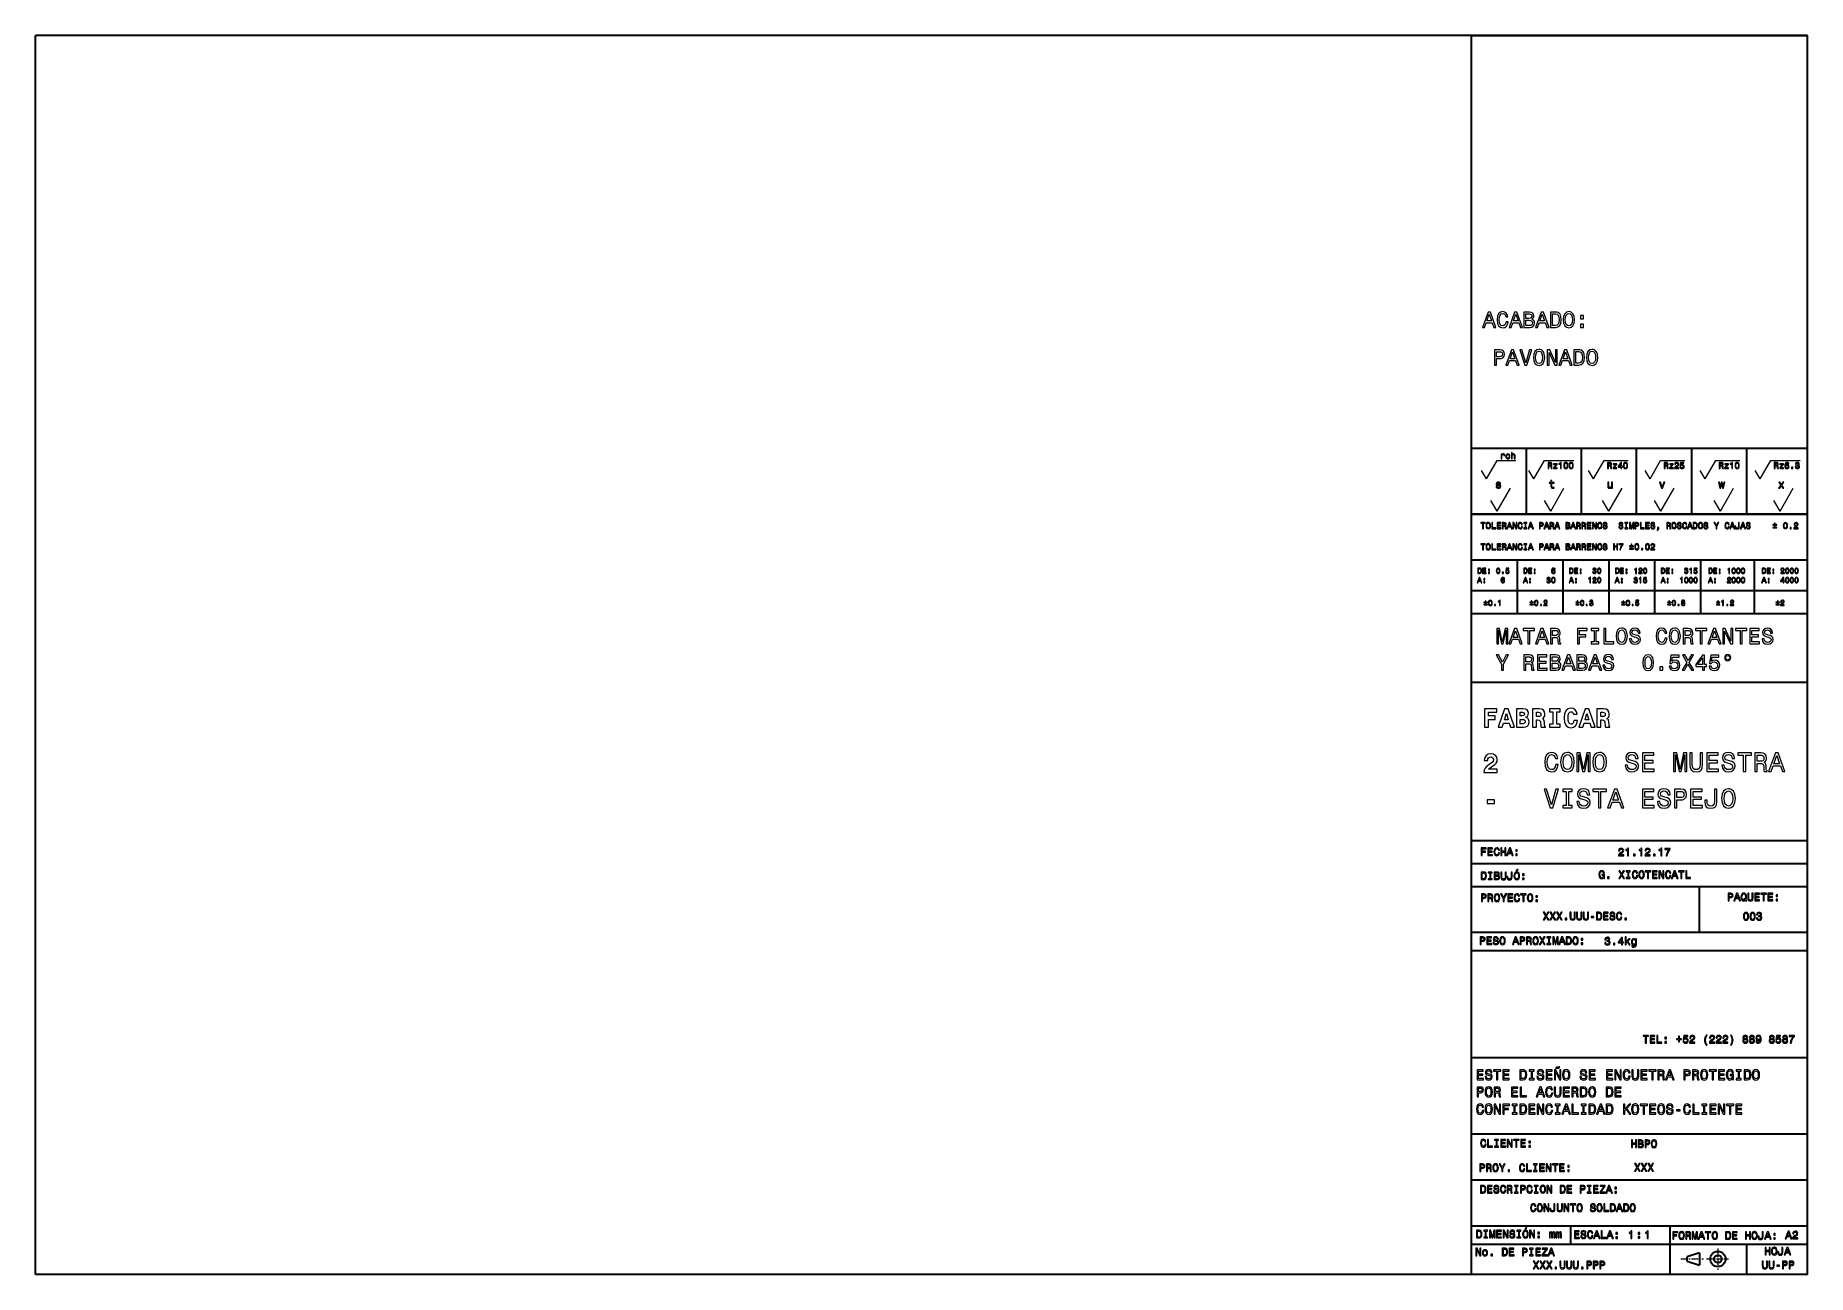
# Model space of a CAD drawing. Extents: x 8 to 588, y 8 to 414.
import ezdxf

# ---------------------------------------------------------------- set-up
doc = ezdxf.new("R2010")
doc.units = 0
doc.linetypes.add('DASHDOT', pattern=[18.5, 12, -3, 0.5, -3])

msp = doc.modelspace()

# ---------------------------------------------------------------- linework, layer by layer
at = {"color": 7, "lineweight": 35}
for p, q in [((587.906921, 413.568542), (7.511779, 413.568542)), ((7.511779, 7.511779), (7.511779, 413.568542)), ((477.734131, 413.568542), (477.734131, 7.511779)), ((477.734131, 413.568542), (587.906921, 413.568542)), ((587.906921, 7.511779), (587.906921, 413.568542)), ((587.906921, 330.938965), (587.906921, 413.568542)), ((587.906921, 278.249023), (477.734131, 278.249023)), ((477.734131, 278.249023), (477.734131, 256.71524)), ((495.76239, 278.249023), (495.76239, 256.71524)), ((513.790649, 278.249023), (513.790649, 256.71524)), ((531.81897, 278.249023), (531.81897, 256.71524)), ((549.847229, 278.249023), (549.847229, 256.71524)), ((567.875488, 278.249023), (567.875488, 256.71524)), ((587.906921, 256.71524), (587.906921, 278.249023)), ((587.906921, 256.71524), (477.734131, 256.71524)), ((477.734131, 256.71524), (477.734131, 224.164185)), ((477.734131, 256.71524), (587.906921, 256.71524)), ((587.906921, 224.164185), (587.906921, 256.71524)), ((477.734131, 241.691666), (587.906921, 241.691666)), ((492.75769, 241.691666), (492.75769, 224.164185)), ((507.78125, 241.691666), (507.78125, 224.164185)), ((522.80481, 241.691666), (522.80481, 224.164185)), ((537.828369, 241.691666), (537.828369, 224.164185)), ((552.851929, 241.691666), (552.851929, 224.164185)), ((570.379395, 241.691666), (570.379395, 224.164185)), ((477.734131, 231.675964), (587.906921, 231.675964)), ((477.734131, 224.164185), (587.906921, 224.164185)), ((477.734131, 224.164185), (587.906921, 224.164185)), ((477.734131, 201.628845), (587.906921, 201.628845)), ((477.734131, 149.734802), (587.906921, 149.734802)), ((477.734131, 142.223022), (587.906921, 142.223022)), ((477.734131, 134.711243), (587.906921, 134.711243)), ((552.391113, 134.711243), (552.391113, 119.687683)), ((477.734131, 119.687683), (587.906921, 119.687683)), ((477.734131, 113.678261), (587.906921, 113.678261)), ((477.734131, 78.623291), (587.906921, 78.623291)), ((477.734131, 53.584026), (587.906921, 53.584026)), ((477.734131, 38.560467), (587.906921, 38.560467)), ((477.734131, 23.536909), (587.906921, 23.536909)), ((510.285187, 23.536909), (510.285187, 17.527485)), ((542.836243, 23.536909), (542.836243, 7.511779)), ((477.734131, 17.527485), (587.906921, 17.527485)), ((567.875488, 17.527485), (567.875488, 7.511779)), ((552.516479, 14.622931), (548.510193, 13.370968)), ((548.510193, 12.61979), (548.510193, 13.370968)), ((548.510193, 11.868612), (548.510193, 12.61979)), ((548.510193, 11.868612), (552.516479, 10.616649)), ((552.516479, 14.622931), (552.516479, 10.616649)), ((587.906921, 7.511779), (7.511779, 7.511779))]:
    msp.add_line(p, q, dxfattribs=at)
at = {"color": 7, "lineweight": 13}
for p, q in [((482.741974, 268.233307), (486.211517, 274.242737)), ((486.211517, 274.242737), (492.361664, 274.242737)), ((498.266327, 268.233307), (501.73587, 274.242737)), ((501.73587, 274.242737), (511.361206, 274.242737)), ((517.796936, 268.233307), (521.266479, 274.242737)), ((521.266479, 274.242737), (529.154236, 274.242737)), ((536.325989, 268.233307), (539.795532, 274.242737)), ((539.795532, 274.242737), (547.683289, 274.242737)), ((554.354309, 268.233307), (557.823853, 274.242737)), ((557.823853, 274.242737), (565.711609, 274.242737)), ((572.382568, 268.233307), (575.852112, 274.242737)), ((575.852112, 274.242737), (585.477478, 274.242737)), ((482.741974, 268.233307), (481.122864, 271.03772)), ((498.266327, 268.233307), (496.647217, 271.03772)), ((517.796936, 268.233307), (516.177795, 271.03772)), ((536.325989, 268.233307), (534.706848, 271.03772)), ((554.354309, 268.233307), (552.735168, 271.03772)), ((572.382568, 268.233307), (570.763428, 271.03772)), ((486.247467, 257.716827), (484.223572, 261.222321)), ((486.247467, 257.716827), (490.584381, 265.228607)), ((503.774963, 257.716827), (501.751068, 261.222321)), ((503.774963, 257.716827), (508.111877, 265.228607)), ((522.80481, 257.716827), (520.780884, 261.222321)), ((522.80481, 257.716827), (527.141724, 265.228607)), ((539.831482, 257.716827), (537.807556, 261.222321)), ((539.831482, 257.716827), (544.168396, 265.228607)), ((559.362122, 257.716827), (557.338196, 261.222321)), ((559.362122, 257.716827), (563.699036, 265.228607)), ((578.892761, 257.716827), (576.868835, 261.222321)), ((578.892761, 257.716827), (583.229675, 265.228607))]:
    msp.add_line(p, q, dxfattribs=at)
at = {"color": 7, "linetype": 'DASHDOT', "lineweight": 13, "ltscale": 0.185828}
msp.add_line((546.408875, 12.61979), (553.84198, 12.61979), dxfattribs=at)
at = {"color": 7, "linetype": 'DASHDOT', "lineweight": 13, "ltscale": 0.179034}
msp.add_line((554.801086, 12.61979), (561.962463, 12.61979), dxfattribs=at)
at = {"color": 7, "linetype": 'DASHDOT', "lineweight": 13, "ltscale": 0.174638}
msp.add_line((558.525879, 16.032745), (558.525879, 9.047215), dxfattribs=at)
at = {"color": 7, "lineweight": 13}
for points in [[(481.459534, 317.903625), (482.123383, 317.903625), (482.650146, 319.375671), (484.648956, 319.375671), (485.17572, 317.903625), (485.854034, 317.903625), (484.021179, 322.918701), (483.285156, 322.918701)], [(482.881073, 319.989014), (483.653168, 322.197113), (484.425262, 319.989014)], [(489.166138, 319.76532), (489.02182, 319.15921), (488.783691, 318.726227), (488.451752, 318.459259), (488.062103, 318.37265), (487.593048, 318.502533), (487.225037, 318.892212), (486.979706, 319.527222), (486.90033, 320.407562), (486.979706, 321.28067), (487.217834, 321.922882), (487.585846, 322.312561), (488.062103, 322.449646), (488.408447, 322.377502), (488.704315, 322.175446), (488.935211, 321.850739), (489.093964, 321.403351), (489.77948, 321.403351), (489.563019, 322.088867), (489.187775, 322.608398), (488.675446, 322.933136), (488.062103, 323.048584), (487.297211, 322.868195), (486.712708, 322.363068), (486.337494, 321.533234), (486.207611, 320.407562), (486.337494, 319.28186), (486.712708, 318.452026), (487.297211, 317.939697), (488.062103, 317.76651), (488.733185, 317.903625), (489.274384, 318.286072), (489.65683, 318.913849), (489.858856, 319.76532)], [(490.147491, 317.903625), (490.811371, 317.903625), (491.338135, 319.375671), (493.336945, 319.375671), (493.863708, 317.903625), (494.541992, 317.903625), (492.709167, 322.918701), (491.973114, 322.918701)], [(491.569031, 319.989014), (492.341125, 322.197113), (493.113251, 319.989014)], [(497.587128, 320.609589), (498.092224, 321.028107), (498.222107, 321.30954), (498.265411, 321.655914), (498.1716, 322.197113), (497.890198, 322.586761), (497.435577, 322.82489), (496.800598, 322.911469), (495.01825, 322.911469), (495.01825, 317.903625), (496.901611, 317.903625), (497.572693, 318.004639), (498.070587, 318.300507), (498.380859, 318.769531), (498.489105, 319.404541), (498.424164, 319.830292), (498.250977, 320.183868), (497.969574, 320.443634)], [(496.663483, 320.833282), (495.682129, 320.833282), (495.682129, 322.312561), (496.721222, 322.312561), (497.11087, 322.269257), (497.385071, 322.139374), (497.551025, 321.91568), (497.608765, 321.58374), (497.543823, 321.251801), (497.370636, 321.020905), (497.074799, 320.876587)], [(496.822235, 318.502533), (495.682129, 318.502533), (495.682129, 320.227142), (496.757294, 320.227142), (497.211884, 320.176636), (497.536621, 320.025116), (497.731445, 319.76532), (497.796387, 319.390106), (497.731445, 318.993225), (497.551025, 318.719025), (497.247955, 318.55307)], [(498.83548, 317.903625), (499.499329, 317.903625), (500.026093, 319.375671), (502.024902, 319.375671), (502.551666, 317.903625), (503.22998, 317.903625), (501.397125, 322.918701), (500.661102, 322.918701)], [(500.257019, 319.989014), (501.029114, 322.197113), (501.801208, 319.989014)], [(505.365875, 322.911469), (503.699005, 322.911469), (503.699005, 317.903625), (505.365875, 317.903625), (506.152435, 318.062378), (506.736908, 318.545837), (507.097717, 319.332367), (507.2276, 320.407562), (507.112152, 321.504364), (506.967834, 321.937317), (506.765778, 322.283691), (506.181274, 322.752716), (505.798828, 322.868195)], [(505.315369, 322.312561), (505.86377, 322.204315), (506.239014, 321.872375), (506.462708, 321.28067), (506.534851, 320.407562), (506.455505, 319.563293), (506.231812, 318.971588), (505.849365, 318.618011), (505.315369, 318.502533), (504.370087, 318.502533), (504.370087, 322.312561)], [(507.86261, 320.407562), (507.992493, 319.28186), (508.367706, 318.452026), (508.952209, 317.939697), (509.717102, 317.76651), (510.474762, 317.939697), (511.066467, 318.452026), (511.434479, 319.28186), (511.571594, 320.407562), (511.434479, 321.526031), (511.275726, 321.980621), (511.066467, 322.355865), (510.474762, 322.868195), (510.113953, 322.998077), (509.717102, 323.048584), (508.944977, 322.868195), (508.360504, 322.363068), (507.992493, 321.533234)], [(508.555328, 320.407562), (508.634705, 321.28067), (508.872833, 321.922882), (509.240845, 322.312561), (509.717102, 322.449646), (510.186127, 322.312561), (510.554138, 321.91568), (510.792267, 321.273468), (510.878845, 320.407562), (510.792267, 319.534424), (510.554138, 318.892212), (510.186127, 318.502533), (509.717102, 318.37265), (509.240845, 318.502533), (508.872833, 318.892212), (508.634705, 319.527222)], [(513.563171, 320.7034), (514.55896, 320.7034), (514.55896, 321.778564), (513.563171, 321.778564)], [(513.563171, 317.903625), (514.55896, 317.903625), (514.55896, 318.97879), (513.563171, 318.97879)], [(485.409607, 305.541077), (486.073456, 305.541077), (486.073456, 307.655334), (486.809479, 307.655334), (487.552734, 307.691437), (488.14444, 307.94397), (488.526886, 308.434662), (488.656769, 309.105743), (488.555725, 309.726318), (488.26709, 310.180908), (487.790863, 310.455109), (487.141418, 310.54892), (485.409607, 310.54892)], [(486.961029, 309.935577), (487.393982, 309.892273), (487.711487, 309.755188), (487.899078, 309.502625), (487.96402, 309.105743), (487.891876, 308.687225), (487.697052, 308.434662), (487.365112, 308.304779), (486.910522, 308.268707), (486.073456, 308.268707), (486.073456, 309.935577)], [(489.082489, 305.541077), (489.746368, 305.541077), (490.273132, 307.013123), (492.271942, 307.013123), (492.798706, 305.541077), (493.47699, 305.541077), (491.644165, 310.556152), (490.908142, 310.556152)], [(490.504028, 307.626465), (491.276154, 309.834564), (492.048248, 307.626465)], [(496.875702, 310.556152), (495.620117, 306.291534), (494.328491, 310.556152), (493.642975, 310.556152), (495.259338, 305.541077), (495.980927, 305.541077), (497.561218, 310.556152)], [(498.109619, 308.045013), (498.239502, 306.919312), (498.614746, 306.089478), (499.199219, 305.577148), (499.964111, 305.403961), (500.721802, 305.577148), (501.313507, 306.089478), (501.681519, 306.919312), (501.818604, 308.045013), (501.681519, 309.163483), (501.522766, 309.618073), (501.313507, 309.993317), (500.721802, 310.505646), (500.360992, 310.635529), (499.964111, 310.686035), (499.192017, 310.505646), (498.607513, 310.000519), (498.239502, 309.170685)], [(498.802368, 308.045013), (498.881744, 308.918121), (499.119843, 309.560333), (499.487854, 309.950012), (499.964111, 310.087097), (500.433167, 309.950012), (500.801178, 309.553131), (501.039307, 308.910919), (501.125885, 308.045013), (501.039307, 307.171875), (500.801178, 306.529663), (500.433167, 306.139984), (499.964111, 306.010101), (499.487854, 306.139984), (499.119843, 306.529663), (498.881744, 307.164673)], [(502.662872, 305.541077), (503.26181, 305.541077), (503.26181, 309.646942), (505.181244, 305.541077), (505.953339, 305.541077), (505.953339, 310.54892), (505.347198, 310.54892), (505.347198, 306.443054), (503.449402, 310.54892), (502.662872, 310.54892)], [(506.458466, 305.541077), (507.122314, 305.541077), (507.649078, 307.013123), (509.647888, 307.013123), (510.174652, 305.541077), (510.852966, 305.541077), (509.020111, 310.556152), (508.284088, 310.556152)], [(507.880005, 307.626465), (508.6521, 309.834564), (509.424194, 307.626465)], [(512.988892, 310.54892), (511.321991, 310.54892), (511.321991, 305.541077), (512.988892, 305.541077), (513.775391, 305.699829), (514.359863, 306.183289), (514.720703, 306.969818), (514.850586, 308.045013), (514.735107, 309.141815), (514.59082, 309.574768), (514.388733, 309.921143), (513.80426, 310.390167), (513.421814, 310.505646)], [(512.938354, 309.950012), (513.486755, 309.841766), (513.862, 309.509827), (514.085693, 308.918121), (514.157837, 308.045013), (514.078491, 307.200745), (513.854797, 306.609039), (513.472351, 306.255463), (512.938354, 306.139984), (511.993073, 306.139984), (511.993073, 309.950012)], [(515.485596, 308.045013), (515.615479, 306.919312), (515.990662, 306.089478), (516.575195, 305.577148), (517.340088, 305.403961), (518.097717, 305.577148), (518.689453, 306.089478), (519.057434, 306.919312), (519.19458, 308.045013), (519.057434, 309.163483), (518.898682, 309.618073), (518.689453, 309.993317), (518.097717, 310.505646), (517.736938, 310.635529), (517.340088, 310.686035), (516.567993, 310.505646), (515.983459, 310.000519), (515.615479, 309.170685)], [(516.178284, 308.045013), (516.25769, 308.918121), (516.495789, 309.560333), (516.863831, 309.950012), (517.340088, 310.087097), (517.809082, 309.950012), (518.177124, 309.553131), (518.415222, 308.910919), (518.501831, 308.045013), (518.415222, 307.171875), (518.177124, 306.529663), (517.809082, 306.139984), (517.340088, 306.010101), (516.863831, 306.139984), (516.495789, 306.529663), (516.25769, 307.164673)], [(487.515472, 274.843689), (487.76947, 274.843689), (487.76947, 275.729797), (487.795441, 275.94339), (487.873383, 276.096375), (488.000366, 276.188751), (488.170685, 276.22049), (488.297668, 276.200287), (488.392914, 276.142548), (488.450653, 276.044434), (488.470856, 275.911652), (488.727753, 275.911652), (488.693115, 276.145447), (488.597839, 276.312866), (488.439117, 276.413879), (488.222626, 276.448517), (488.075409, 276.425415), (487.948425, 276.367706), (487.835846, 276.269562), (487.746368, 276.13678), (487.746368, 276.393677), (487.515472, 276.393677)], [(489.082764, 275.617249), (489.128937, 275.265106), (489.261719, 275.005341), (489.472412, 274.843689), (489.75528, 274.788849), (490.035278, 274.843689), (490.245972, 275.002441), (490.378754, 275.262207), (490.427826, 275.617249), (490.378754, 275.96936), (490.245972, 276.232025), (490.035278, 276.390778), (489.75528, 276.448517), (489.472412, 276.390778), (489.261719, 276.229156), (489.128937, 275.96936)], [(489.342529, 275.620117), (489.3685, 275.879883), (489.449341, 276.067505), (489.579224, 276.182953), (489.75528, 276.223389), (489.928467, 276.182953), (490.05835, 276.070404), (490.13916, 275.879883), (490.16803, 275.620117), (490.13916, 275.357452), (490.05835, 275.166962), (489.928467, 275.051514), (489.75528, 275.013977), (489.579224, 275.051514), (489.449341, 275.166962), (489.3685, 275.357452)], [(490.895416, 274.843689), (491.149414, 274.843689), (491.149414, 275.738464), (491.175385, 275.94339), (491.259094, 276.093475), (491.388977, 276.185852), (491.562164, 276.22049), (491.700714, 276.19162), (491.787292, 276.113678), (491.830597, 275.983795), (491.845032, 275.810608), (491.845032, 274.843689), (492.09903, 274.843689), (492.09903, 275.862579), (492.087463, 276.067505), (492.035522, 276.237793), (491.865234, 276.393677), (491.59967, 276.448517), (491.455353, 276.428314), (491.331238, 276.373474), (491.227325, 276.286865), (491.149414, 276.168518), (491.149414, 276.916107), (490.895416, 276.916107)], [(502.898346, 271.638641), (503.166779, 271.638641), (503.166779, 272.484344), (503.440979, 272.484344), (503.643036, 272.475677), (503.77005, 272.435272), (503.839325, 272.340027), (503.868164, 272.169739), (503.882599, 271.909973), (503.899933, 271.739655), (503.93457, 271.638641), (504.23764, 271.638641), (504.23764, 271.693481), (504.171234, 271.774292), (504.148163, 271.924377), (504.12796, 272.247681), (504.078888, 272.487244), (504.012482, 272.562286), (503.908569, 272.617126), (504.024048, 272.68927), (504.104858, 272.790314), (504.156799, 272.917297), (504.174133, 273.070282), (504.133728, 273.312744), (504.01828, 273.494568), (503.827759, 273.604248), (503.567993, 273.641785), (502.898346, 273.641785)], [(503.49295, 273.396454), (503.669006, 273.37912), (503.793121, 273.32428), (503.871063, 273.223267), (503.897034, 273.064514), (503.868164, 272.897095), (503.790253, 272.796082), (503.657471, 272.74411), (503.475616, 272.729675), (503.166779, 272.729675), (503.166779, 273.396454)], [(505.565369, 272.975037), (504.661926, 271.832031), (504.661926, 271.638641), (505.917511, 271.638641), (505.917511, 271.852234), (504.9823, 271.852234), (505.877075, 272.99234), (505.877075, 273.188629), (504.705231, 273.188629), (504.705231, 272.975037)], [(506.96524, 271.638641), (507.227905, 271.638641), (507.227905, 273.656219), (507.031647, 273.656219), (506.979675, 273.480133), (506.875763, 273.361816), (506.71701, 273.292542), (506.49765, 273.26944), (506.49765, 273.064514), (506.96524, 273.064514)], [(508.059174, 272.617126), (508.102478, 272.163971), (508.238129, 271.840698), (508.45462, 271.644409), (508.754791, 271.580902), (509.052094, 271.644409), (509.268585, 271.840698), (509.401337, 272.163971), (509.44754, 272.617126), (509.401337, 273.067383), (509.346497, 273.246338), (509.268585, 273.393555), (509.052094, 273.589813), (508.754791, 273.656219), (508.45462, 273.589813), (508.238129, 273.390656), (508.102478, 273.067383)], [(508.336273, 272.617126), (508.359375, 272.96637), (508.431519, 273.217499), (508.561401, 273.364685), (508.754791, 273.416656), (508.945312, 273.364685), (509.075195, 273.217499), (509.147339, 272.96637), (509.170441, 272.617126), (509.147339, 272.264984), (509.075195, 272.013855), (508.945312, 271.866669), (508.754791, 271.817596), (508.561401, 271.866669), (508.431519, 272.013855), (508.359375, 272.264984)], [(509.796783, 272.617126), (509.840088, 272.163971), (509.975739, 271.840698), (510.1922, 271.644409), (510.492401, 271.580902), (510.789703, 271.644409), (511.006165, 271.840698), (511.138947, 272.163971), (511.18512, 272.617126), (511.138947, 273.067383), (511.084106, 273.246338), (511.006165, 273.393555), (510.789703, 273.589813), (510.492401, 273.656219), (510.1922, 273.589813), (509.975739, 273.390656), (509.840088, 273.067383)], [(510.073883, 272.617126), (510.096954, 272.96637), (510.169128, 273.217499), (510.299011, 273.364685), (510.492401, 273.416656), (510.682892, 273.364685), (510.812775, 273.217499), (510.884949, 272.96637), (510.90802, 272.617126), (510.884949, 272.264984), (510.812775, 272.013855), (510.682892, 271.866669), (510.492401, 271.817596), (510.299011, 271.866669), (510.169128, 272.013855), (510.096954, 272.264984)], [(522.429016, 271.638641), (522.697449, 271.638641), (522.697449, 272.484344), (522.971619, 272.484344), (523.173706, 272.475677), (523.300659, 272.435272), (523.369934, 272.340027), (523.398804, 272.169739), (523.413269, 271.909973), (523.430542, 271.739655), (523.46521, 271.638641), (523.76825, 271.638641), (523.76825, 271.693481), (523.701904, 271.774292), (523.678772, 271.924377), (523.658569, 272.247681), (523.609497, 272.487244), (523.543152, 272.562286), (523.439209, 272.617126), (523.554688, 272.68927), (523.635498, 272.790314), (523.687439, 272.917297), (523.704773, 273.070282), (523.664368, 273.312744), (523.548889, 273.494568), (523.358398, 273.604248), (523.098633, 273.641785), (522.429016, 273.641785)], [(523.02356, 273.396454), (523.199646, 273.37912), (523.323792, 273.32428), (523.401672, 273.223267), (523.427673, 273.064514), (523.398804, 272.897095), (523.320862, 272.796082), (523.18811, 272.74411), (523.006287, 272.729675), (522.697449, 272.729675), (522.697449, 273.396454)], [(525.096008, 272.975037), (524.192566, 271.832031), (524.192566, 271.638641), (525.44812, 271.638641), (525.44812, 271.852234), (524.512939, 271.852234), (525.407715, 272.99234), (525.407715, 273.188629), (524.23584, 273.188629), (524.23584, 272.975037)], [(526.706604, 271.638641), (526.96637, 271.638641), (526.96637, 272.135101), (527.252136, 272.135101), (527.252136, 272.365997), (526.96637, 272.365997), (526.96637, 273.59848), (526.703735, 273.59848), (525.826233, 272.389099), (525.826233, 272.135101), (526.706604, 272.135101)], [(526.068726, 272.365997), (526.706604, 273.263672), (526.706604, 272.365997)], [(527.589844, 272.617126), (527.633118, 272.163971), (527.768799, 271.840698), (527.985229, 271.644409), (528.285461, 271.580902), (528.582764, 271.644409), (528.799194, 271.840698), (528.932007, 272.163971), (528.978149, 272.617126), (528.932007, 273.067383), (528.877136, 273.246338), (528.799194, 273.393555), (528.582764, 273.589813), (528.285461, 273.656219), (527.985229, 273.589813), (527.768799, 273.390656), (527.633118, 273.067383)], [(527.866943, 272.617126), (527.890015, 272.96637), (527.962158, 273.217499), (528.092041, 273.364685), (528.285461, 273.416656), (528.475952, 273.364685), (528.605835, 273.217499), (528.677979, 272.96637), (528.70105, 272.617126), (528.677979, 272.264984), (528.605835, 272.013855), (528.475952, 271.866669), (528.285461, 271.817596), (528.092041, 271.866669), (527.962158, 272.013855), (527.890015, 272.264984)], [(540.95813, 271.638641), (541.226562, 271.638641), (541.226562, 272.484344), (541.500732, 272.484344), (541.70282, 272.475677), (541.829773, 272.435272), (541.899048, 272.340027), (541.927917, 272.169739), (541.942383, 271.909973), (541.959656, 271.739655), (541.994324, 271.638641), (542.297363, 271.638641), (542.297363, 271.693481), (542.231018, 271.774292), (542.207886, 271.924377), (542.187683, 272.247681), (542.138611, 272.487244), (542.072266, 272.562286), (541.968323, 272.617126), (542.083801, 272.68927), (542.164612, 272.790314), (542.216553, 272.917297), (542.233887, 273.070282), (542.193481, 273.312744), (542.078003, 273.494568), (541.887512, 273.604248), (541.627747, 273.641785), (540.95813, 273.641785)], [(541.552673, 273.396454), (541.72876, 273.37912), (541.852905, 273.32428), (541.930786, 273.223267), (541.956787, 273.064514), (541.927917, 272.897095), (541.849976, 272.796082), (541.717224, 272.74411), (541.5354, 272.729675), (541.226562, 272.729675), (541.226562, 273.396454)], [(543.625122, 272.975037), (542.72168, 271.832031), (542.72168, 271.638641), (543.977234, 271.638641), (543.977234, 271.852234), (543.042053, 271.852234), (543.936829, 272.99234), (543.936829, 273.188629), (542.764954, 273.188629), (542.764954, 272.975037)], [(544.372681, 271.638641), (545.749512, 271.638641), (545.749512, 271.886871), (544.661316, 271.886871), (544.721924, 272.022522), (544.825867, 272.135101), (545.14624, 272.340027), (545.316528, 272.426636), (545.507019, 272.55072), (545.6427, 272.695038), (545.720642, 272.865356), (545.749512, 273.058746), (545.700439, 273.301178), (545.564758, 273.491699), (545.356934, 273.612915), (545.088501, 273.656219), (544.811401, 273.607147), (544.600708, 273.471497), (544.465027, 273.255005), (544.418884, 272.969269), (544.418884, 272.928864), (544.681519, 272.928864), (544.681519, 272.951935), (544.70752, 273.148224), (544.785461, 273.292542), (544.909546, 273.384888), (545.074097, 273.416656), (545.241455, 273.387787), (545.365601, 273.315613), (545.446411, 273.203064), (545.475281, 273.061615), (545.455078, 272.928864), (545.400208, 272.816284), (545.307861, 272.71814), (545.180847, 272.631561), (545.010559, 272.539185), (544.727722, 272.360229), (544.528564, 272.169739), (544.410217, 271.938812), (544.372681, 271.647308)], [(546.098755, 272.161072), (546.162231, 271.924377), (546.30365, 271.739655), (546.511475, 271.624207), (546.777039, 271.580902), (547.068542, 271.632874), (547.29657, 271.774292), (547.440918, 271.999451), (547.495728, 272.288086), (547.446655, 272.556519), (547.308105, 272.767212), (547.091675, 272.902863), (546.811646, 272.951935), (546.595215, 272.917297), (546.427795, 272.822052), (546.508606, 273.361816), (547.386047, 273.361816), (547.386047, 273.59848), (546.315186, 273.59848), (546.156433, 272.536316), (546.38739, 272.536316), (546.55481, 272.671967), (546.768372, 272.721039), (546.953125, 272.68927), (547.094543, 272.596924), (547.184021, 272.455475), (547.215759, 272.273651), (547.184021, 272.091797), (547.091675, 271.950378), (546.950195, 271.860901), (546.768372, 271.829132), (546.615417, 271.849335), (546.49707, 271.915741), (546.410461, 272.019653), (546.367188, 272.161072)], [(558.986389, 271.638641), (559.254822, 271.638641), (559.254822, 272.484344), (559.528992, 272.484344), (559.731079, 272.475677), (559.858032, 272.435272), (559.927307, 272.340027), (559.956177, 272.169739), (559.970642, 271.909973), (559.987915, 271.739655), (560.022583, 271.638641), (560.325623, 271.638641), (560.325623, 271.693481), (560.259277, 271.774292), (560.236145, 271.924377), (560.215942, 272.247681), (560.16687, 272.487244), (560.100525, 272.562286), (559.996582, 272.617126), (560.112061, 272.68927), (560.192871, 272.790314), (560.244812, 272.917297), (560.262146, 273.070282), (560.221741, 273.312744), (560.106262, 273.494568), (559.915771, 273.604248), (559.656006, 273.641785), (558.986389, 273.641785)], [(559.580933, 273.396454), (559.757019, 273.37912), (559.881165, 273.32428), (559.959045, 273.223267), (559.985046, 273.064514), (559.956177, 272.897095), (559.878235, 272.796082), (559.745483, 272.74411), (559.56366, 272.729675), (559.254822, 272.729675), (559.254822, 273.396454)], [(561.653381, 272.975037), (560.749939, 271.832031), (560.749939, 271.638641), (562.005493, 271.638641), (562.005493, 271.852234), (561.070312, 271.852234), (561.965088, 272.99234), (561.965088, 273.188629), (560.793213, 273.188629), (560.793213, 272.975037)], [(563.053284, 271.638641), (563.315918, 271.638641), (563.315918, 273.656219), (563.119629, 273.656219), (563.067688, 273.480133), (562.963806, 273.361816), (562.805054, 273.292542), (562.585693, 273.26944), (562.585693, 273.064514), (563.053284, 273.064514)], [(564.147217, 272.617126), (564.190491, 272.163971), (564.326172, 271.840698), (564.542603, 271.644409), (564.842834, 271.580902), (565.140137, 271.644409), (565.356567, 271.840698), (565.48938, 272.163971), (565.535522, 272.617126), (565.48938, 273.067383), (565.434509, 273.246338), (565.356567, 273.393555), (565.140137, 273.589813), (564.842834, 273.656219), (564.542603, 273.589813), (564.326172, 273.390656), (564.190491, 273.067383)], [(564.424316, 272.617126), (564.447388, 272.96637), (564.519531, 273.217499), (564.649414, 273.364685), (564.842834, 273.416656), (565.033325, 273.364685), (565.163208, 273.217499), (565.235352, 272.96637), (565.258423, 272.617126), (565.235352, 272.264984), (565.163208, 272.013855), (565.033325, 271.866669), (564.842834, 271.817596), (564.649414, 271.866669), (564.519531, 272.013855), (564.447388, 272.264984)], [(577.014648, 271.638641), (577.283081, 271.638641), (577.283081, 272.484344), (577.557251, 272.484344), (577.759338, 272.475677), (577.886292, 272.435272), (577.955566, 272.340027), (577.984436, 272.169739), (577.998901, 271.909973), (578.016174, 271.739655), (578.050842, 271.638641), (578.353882, 271.638641), (578.353882, 271.693481), (578.287537, 271.774292), (578.264404, 271.924377), (578.244202, 272.247681), (578.195129, 272.487244), (578.128784, 272.562286), (578.024841, 272.617126), (578.14032, 272.68927), (578.22113, 272.790314), (578.273071, 272.917297), (578.290405, 273.070282), (578.25, 273.312744), (578.134521, 273.494568), (577.944031, 273.604248), (577.684265, 273.641785), (577.014648, 273.641785)], [(577.609192, 273.396454), (577.785278, 273.37912), (577.909424, 273.32428), (577.987305, 273.223267), (578.013306, 273.064514), (577.984436, 272.897095), (577.906494, 272.796082), (577.773743, 272.74411), (577.591919, 272.729675), (577.283081, 272.729675), (577.283081, 273.396454)], [(579.681641, 272.975037), (578.778198, 271.832031), (578.778198, 271.638641), (580.033752, 271.638641), (580.033752, 271.852234), (579.098572, 271.852234), (579.993347, 272.99234), (579.993347, 273.188629), (578.821472, 273.188629), (578.821472, 272.975037)], [(581.826233, 273.10202), (581.771362, 273.335815), (581.644348, 273.509003), (581.44812, 273.618683), (581.194092, 273.656219), (581.023804, 273.636017), (580.876587, 273.581177), (580.746704, 273.491699), (580.637024, 273.364685), (580.550415, 273.205933), (580.486938, 273.012543), (580.446533, 272.784515), (580.434998, 272.527649), (580.48114, 272.117767), (580.62262, 271.820496), (580.850586, 271.641541), (581.162354, 271.580902), (581.442322, 271.632874), (581.655884, 271.768524), (581.794434, 271.982117), (581.843506, 272.253448), (581.794434, 272.527649), (581.661682, 272.738342), (581.456726, 272.871124), (581.202759, 272.917297), (580.928528, 272.859589), (580.723633, 272.695038), (580.766907, 273.012543), (580.859253, 273.24057), (581.000732, 273.376251), (581.19696, 273.422424), (581.341309, 273.399323), (581.450989, 273.338715), (581.523132, 273.237701), (581.560669, 273.10202)], [(583.881287, 272.267883), (583.881287, 272.247681), (583.92749, 271.970581), (584.063171, 271.762756), (584.276733, 271.629974), (584.55957, 271.580902), (584.859802, 271.629974), (585.0849, 271.756989), (585.229248, 271.959015), (585.281189, 272.218811), (585.258118, 272.389099), (585.19458, 272.527649), (585.090698, 272.63443), (584.952148, 272.712372), (585.139771, 272.868225), (585.206116, 273.116455), (585.162842, 273.341614), (585.038757, 273.511902), (584.83667, 273.618683), (584.55957, 273.656219), (584.299805, 273.610046), (584.100647, 273.483032), (583.970764, 273.280975), (583.92749, 273.012543), (583.92749, 272.99234), (584.184387, 272.99234), (584.207458, 273.177063), (584.282532, 273.309845), (584.403748, 273.390656), (584.574036, 273.419525), (584.724121, 273.396454), (584.833801, 273.335815), (584.900208, 273.237701), (584.926147, 273.104919), (584.900208, 272.96347), (584.830933, 272.868225), (584.709717, 272.810516), (584.545166, 272.793182), (584.432617, 272.796082), (584.432617, 272.568054), (584.574036, 272.573822), (584.755859, 272.547852), (584.891541, 272.478577), (584.972351, 272.365997), (585.001221, 272.218811), (584.969482, 272.051392), (584.885742, 271.927277), (584.752991, 271.849335), (584.576904, 271.823364), (584.395081, 271.852234), (584.262329, 271.938812), (584.178589, 272.077362), (584.146851, 272.267883)], [(486.865906, 266.35791), (486.559204, 266.430054), (486.331909, 266.513031), (486.256134, 266.682617), (486.277802, 266.801666), (486.353577, 266.888275), (486.476227, 266.942383), (486.653015, 266.96405), (486.822601, 266.942383), (486.956085, 266.877441), (487.042694, 266.780029), (487.078766, 266.650146), (487.389038, 266.650146), (487.389038, 266.657349), (487.33493, 266.891876), (487.187012, 267.075897), (486.956085, 267.191345), (486.653015, 267.23465), (486.346344, 267.191345), (486.12265, 267.072266), (485.981934, 266.895477), (485.93866, 266.671783), (485.97113, 266.455322), (486.072144, 266.303772), (486.238098, 266.195526), (486.479828, 266.119781), (486.833435, 266.033173), (487.049896, 265.942993), (487.107635, 265.870819), (487.129272, 265.762573), (487.096802, 265.629089), (487.010223, 265.528076), (486.869507, 265.463135), (486.681885, 265.441467), (486.483459, 265.463135), (486.339142, 265.538879), (486.24173, 265.66156), (486.202026, 265.831146), (485.895355, 265.831146), (485.945862, 265.542511), (486.093781, 265.333252), (486.328308, 265.20697), (486.653015, 265.160065), (486.992157, 265.20697), (487.241119, 265.333252), (487.39267, 265.535278), (487.446777, 265.798676), (487.407074, 266.02597), (487.295227, 266.181122), (487.111237, 266.282135)], [(503.870239, 266.830536), (503.870239, 265.860016), (503.891876, 265.546112), (503.99292, 265.32962), (504.194946, 265.203339), (504.53772, 265.160065), (504.912933, 265.178101), (504.912933, 265.452301), (504.638733, 265.430664), (504.389771, 265.459503), (504.256287, 265.549713), (504.198547, 265.701263), (504.187744, 265.914124), (504.187744, 266.830536), (504.912933, 266.830536), (504.912933, 267.101135), (504.187744, 267.101135), (504.187744, 267.667603), (503.870239, 267.667603), (503.870239, 267.101135), (503.321838, 267.101135), (503.321838, 266.830536)], [(523.968018, 267.166077), (523.650513, 267.166077), (523.650513, 266.047607), (523.614441, 265.787842), (523.509827, 265.60022), (523.347473, 265.484772), (523.134583, 265.4487), (522.965027, 265.47757), (522.856812, 265.564148), (522.795471, 265.712067), (522.781006, 265.921326), (522.781006, 267.166077), (522.463501, 267.166077), (522.463501, 265.892487), (522.474365, 265.636322), (522.542908, 265.423431), (522.752136, 265.228607), (523.087708, 265.160065), (523.268066, 265.185303), (523.423218, 265.250244), (523.556702, 265.362091), (523.664978, 265.524475), (523.664978, 265.228607), (523.968018, 265.228607)], [(540.081909, 265.228607), (540.417419, 265.228607), (541.124573, 267.166077), (540.796265, 267.166077), (540.251465, 265.603821), (539.695862, 267.166077), (539.363892, 267.166077)], [(559.489868, 265.228607), (559.778503, 266.87384), (560.067139, 265.228607), (560.370178, 265.228607), (560.846436, 267.166077), (560.539795, 267.166077), (560.218689, 265.520844), (559.933655, 267.166077), (559.619751, 267.166077), (559.334717, 265.520844), (559.013611, 267.166077), (558.710571, 267.166077), (559.186768, 265.228607)], [(578.793213, 265.228607), (579.291077, 265.982666), (579.803406, 265.228607), (580.185852, 265.228607), (579.493164, 266.228027), (580.146179, 267.166077), (579.778198, 267.166077), (579.305542, 266.462524), (578.832886, 267.166077), (578.457642, 267.166077), (579.099854, 266.224396), (578.42157, 265.228607)], [(581.563538, 272.250549), (581.531799, 272.068726), (581.450989, 271.930176), (581.321106, 271.837799), (581.159485, 271.808929), (580.989136, 271.837799), (580.859253, 271.927277), (580.775574, 272.065826), (580.749573, 272.247681), (580.778442, 272.426636), (580.859253, 272.562286), (580.992065, 272.648865), (581.171021, 272.680634), (581.326843, 272.648865), (581.450989, 272.565155), (581.531799, 272.429504)], [(582.671936, 271.638641), (583.070251, 271.638641), (583.070251, 272.068726), (582.671936, 272.068726)], [(481.474854, 251.93251), (481.740387, 251.93251), (481.740387, 253.693192), (482.346527, 253.693192), (482.346527, 253.935654), (480.865845, 253.935654), (480.865845, 253.693192), (481.474854, 253.693192)], [(482.603424, 252.934082), (482.655396, 252.48381), (482.805481, 252.151871), (483.039276, 251.946945), (483.345215, 251.87767), (483.648285, 251.946945), (483.884979, 252.151871), (484.032166, 252.48381), (484.087006, 252.934082), (484.032166, 253.38147), (483.968689, 253.563309), (483.884979, 253.713394), (483.648285, 253.918335), (483.503967, 253.970291), (483.345215, 253.990494), (483.036377, 253.918335), (482.802582, 253.716293), (482.655396, 253.384354)], [(482.880524, 252.934082), (482.912262, 253.283325), (483.007507, 253.540222), (483.154724, 253.696075), (483.345215, 253.750931), (483.532837, 253.696075), (483.680054, 253.537338), (483.775299, 253.280441), (483.809937, 252.934082), (483.775299, 252.584824), (483.680054, 252.327942), (483.532837, 252.172073), (483.345215, 252.120117), (483.154724, 252.172073), (483.007507, 252.327942), (482.912262, 252.58194)], [(484.496887, 251.93251), (485.78421, 251.93251), (485.78421, 252.174973), (484.762421, 252.174973), (484.762421, 253.935654), (484.496887, 253.935654)], [(486.214264, 251.93251), (487.484283, 251.93251), (487.484283, 252.174973), (486.479828, 252.174973), (486.479828, 252.853256), (487.374603, 252.853256), (487.374603, 253.092834), (486.479828, 253.092834), (486.479828, 253.693192), (487.461182, 253.693192), (487.461182, 253.935654), (486.214264, 253.935654)], [(487.914337, 251.93251), (488.18277, 251.93251), (488.18277, 252.778214), (488.45697, 252.778214), (488.659027, 252.769562), (488.786041, 252.729141), (488.855316, 252.633896), (488.884155, 252.463608), (488.89859, 252.203827), (488.915924, 252.033539), (488.950562, 251.93251), (489.253632, 251.93251), (489.253632, 251.98735), (489.187225, 252.068176), (489.164154, 252.218262), (489.143951, 252.541534), (489.094879, 252.781097), (489.028473, 252.856155), (488.924591, 252.910995), (489.040039, 252.983154), (489.12085, 253.084167), (489.172791, 253.211166), (489.190125, 253.364151), (489.149719, 253.606598), (489.034271, 253.788452), (488.84375, 253.898132), (488.583984, 253.935654), (487.914337, 253.935654)], [(488.508942, 253.690308), (488.684998, 253.672989), (488.809113, 253.618149), (488.887054, 253.51712), (488.913025, 253.358383), (488.884155, 253.190964), (488.806244, 253.089951), (488.673462, 253.037994), (488.491608, 253.02356), (488.18277, 253.02356), (488.18277, 253.690308)], [(489.418152, 251.93251), (489.683685, 251.93251), (489.894409, 252.521332), (490.693909, 252.521332), (490.904633, 251.93251), (491.175934, 251.93251), (490.44281, 253.938538), (490.148407, 253.938538)], [(489.986755, 252.766678), (490.295593, 253.649902), (490.604431, 252.766678)], [(491.375092, 251.93251), (491.614685, 251.93251), (491.614685, 253.57486), (492.382446, 251.93251), (492.691284, 251.93251), (492.691284, 253.935654), (492.448822, 253.935654), (492.448822, 252.293304), (491.689728, 253.935654), (491.375092, 253.935654)], [(494.238373, 252.6772), (494.180664, 252.434738), (494.085419, 252.261551), (493.952637, 252.154755), (493.796783, 252.120117), (493.609161, 252.172073), (493.461945, 252.327942), (493.3638, 252.58194), (493.332062, 252.934082), (493.3638, 253.283325), (493.459076, 253.540222), (493.606262, 253.696075), (493.796783, 253.750931), (493.935303, 253.722061), (494.05365, 253.641235), (494.146027, 253.511353), (494.209534, 253.332397), (494.483734, 253.332397), (494.397125, 253.606598), (494.24704, 253.814423), (494.042114, 253.944305), (493.796783, 253.990494), (493.490814, 253.918335), (493.257019, 253.716293), (493.106934, 253.384354), (493.054962, 252.934082), (493.106934, 252.48381), (493.257019, 252.151871), (493.490814, 251.946945), (493.796783, 251.87767), (494.065216, 251.93251), (494.281677, 252.085495), (494.434662, 252.336609), (494.515472, 252.6772)], [(495.37561, 252.174973), (495.006165, 252.174973), (495.006165, 251.93251), (496.01062, 251.93251), (496.01062, 252.174973), (495.641174, 252.174973), (495.641174, 253.693192), (496.01062, 253.693192), (496.01062, 253.935654), (495.006165, 253.935654), (495.006165, 253.693192), (495.37561, 253.693192)], [(496.36853, 251.93251), (496.634064, 251.93251), (496.844788, 252.521332), (497.644287, 252.521332), (497.855011, 251.93251), (498.126312, 251.93251), (497.393188, 253.938538), (497.098785, 253.938538)], [(496.937134, 252.766678), (497.245972, 253.649902), (497.55481, 252.766678)], [(500.112152, 251.93251), (500.377686, 251.93251), (500.377686, 252.778214), (500.672119, 252.778214), (500.969391, 252.792648), (501.206085, 252.893677), (501.35907, 253.089951), (501.411011, 253.358383), (501.370605, 253.606598), (501.255157, 253.788452), (501.064636, 253.898132), (500.804871, 253.935654), (500.112152, 253.935654)], [(500.732727, 253.690308), (500.905884, 253.672989), (501.032898, 253.618149), (501.107941, 253.51712), (501.133911, 253.358383), (501.105072, 253.190964), (501.02713, 253.089951), (500.894348, 253.037994), (500.712524, 253.02356), (500.377686, 253.02356), (500.377686, 253.690308)], [(501.581299, 251.93251), (501.846863, 251.93251), (502.057556, 252.521332), (502.857086, 252.521332), (503.06778, 251.93251), (503.339111, 251.93251), (502.605988, 253.938538), (502.311554, 253.938538)], [(502.149933, 252.766678), (502.458771, 253.649902), (502.767609, 252.766678)], [(503.552704, 251.93251), (503.821136, 251.93251), (503.821136, 252.778214), (504.095337, 252.778214), (504.297394, 252.769562), (504.424377, 252.729141), (504.493652, 252.633896), (504.522522, 252.463608), (504.536957, 252.203827), (504.55426, 252.033539), (504.588898, 251.93251), (504.891968, 251.93251), (504.891968, 251.98735), (504.825592, 252.068176), (504.80249, 252.218262), (504.782288, 252.541534), (504.733215, 252.781097), (504.66684, 252.856155), (504.562927, 252.910995), (504.678375, 252.983154), (504.759216, 253.084167), (504.811157, 253.211166), (504.828491, 253.364151), (504.788086, 253.606598), (504.672607, 253.788452), (504.482117, 253.898132), (504.222351, 253.935654), (503.552704, 253.935654)], [(504.147308, 253.690308), (504.323364, 253.672989), (504.447479, 253.618149), (504.525421, 253.51712), (504.551392, 253.358383), (504.522522, 253.190964), (504.44458, 253.089951), (504.311829, 253.037994), (504.129974, 253.02356), (503.821136, 253.02356), (503.821136, 253.690308)], [(505.056519, 251.93251), (505.322052, 251.93251), (505.532745, 252.521332), (506.332275, 252.521332), (506.542969, 251.93251), (506.814301, 251.93251), (506.081177, 253.938538), (505.786743, 253.938538)], [(505.625122, 252.766678), (505.93396, 253.649902), (506.242798, 252.766678)], [(509.769958, 253.014893), (509.971985, 253.182312), (510.023956, 253.294876), (510.04126, 253.433426), (510.003754, 253.649902), (509.891174, 253.805771), (509.70932, 253.901016), (509.455322, 253.935654), (508.742401, 253.935654), (508.742401, 251.93251), (509.495728, 251.93251), (509.76416, 251.972916), (509.963348, 252.091263), (510.087463, 252.27887), (510.130737, 252.532883), (510.104767, 252.703171), (510.035492, 252.844604), (509.922913, 252.948517)], [(509.400482, 253.10437), (509.007935, 253.10437), (509.007935, 253.696075), (509.423584, 253.696075), (509.579437, 253.678772), (509.689117, 253.626816), (509.755524, 253.537338), (509.778595, 253.404556), (509.752625, 253.27179), (509.68335, 253.179428), (509.565002, 253.121689)], [(509.463989, 252.172073), (509.007935, 252.172073), (509.007935, 252.861923), (509.438019, 252.861923), (509.619843, 252.841721), (509.749756, 252.781097), (509.827667, 252.6772), (509.853638, 252.5271), (509.827667, 252.368347), (509.755524, 252.258667), (509.634277, 252.192291)], [(510.269287, 251.93251), (510.534851, 251.93251), (510.745544, 252.521332), (511.545074, 252.521332), (511.755768, 251.93251), (512.0271, 251.93251), (511.293945, 253.938538), (510.999542, 253.938538)], [(510.837891, 252.766678), (511.146759, 253.649902), (511.455597, 252.766678)], [(512.240662, 251.93251), (512.509094, 251.93251), (512.509094, 252.778214), (512.783325, 252.778214), (512.985352, 252.769562), (513.112366, 252.729141), (513.181641, 252.633896), (513.21051, 252.463608), (513.224915, 252.203827), (513.242249, 252.033539), (513.276917, 251.93251), (513.579956, 251.93251), (513.579956, 251.98735), (513.51355, 252.068176), (513.490479, 252.218262), (513.470276, 252.541534), (513.421204, 252.781097), (513.354797, 252.856155), (513.250916, 252.910995), (513.366333, 252.983154), (513.447205, 253.084167), (513.499146, 253.211166), (513.516479, 253.364151), (513.476074, 253.606598), (513.360596, 253.788452), (513.170105, 253.898132), (512.910339, 253.935654), (512.240662, 253.935654)], [(512.835266, 253.690308), (513.011353, 253.672989), (513.135437, 253.618149), (513.213379, 253.51712), (513.23938, 253.358383), (513.21051, 253.190964), (513.132568, 253.089951), (512.999817, 253.037994), (512.817932, 253.02356), (512.509094, 253.02356), (512.509094, 253.690308)], [(513.978271, 251.93251), (514.246704, 251.93251), (514.246704, 252.778214), (514.520935, 252.778214), (514.722961, 252.769562), (514.849976, 252.729141), (514.91925, 252.633896), (514.94812, 252.463608), (514.962524, 252.203827), (514.979858, 252.033539), (515.014465, 251.93251), (515.317566, 251.93251), (515.317566, 251.98735), (515.25116, 252.068176), (515.228088, 252.218262), (515.207886, 252.541534), (515.158813, 252.781097), (515.092407, 252.856155), (514.988525, 252.910995), (515.103943, 252.983154), (515.184753, 253.084167), (515.236755, 253.211166), (515.254028, 253.364151), (515.213623, 253.606598), (515.098206, 253.788452), (514.907715, 253.898132), (514.647888, 253.935654), (513.978271, 253.935654)], [(514.572876, 253.690308), (514.748962, 253.672989), (514.873047, 253.618149), (514.950989, 253.51712), (514.976929, 253.358383), (514.94812, 253.190964), (514.870178, 253.089951), (514.737366, 253.037994), (514.555542, 253.02356), (514.246704, 253.02356), (514.246704, 253.690308)], [(515.753418, 251.93251), (517.023376, 251.93251), (517.023376, 252.174973), (516.018921, 252.174973), (516.018921, 252.853256), (516.913696, 252.853256), (516.913696, 253.092834), (516.018921, 253.092834), (516.018921, 253.693192), (517.000305, 253.693192), (517.000305, 253.935654), (515.753418, 253.935654)], [(517.439026, 251.93251), (517.678589, 251.93251), (517.678589, 253.57486), (518.446411, 251.93251), (518.755249, 251.93251), (518.755249, 253.935654), (518.512756, 253.935654), (518.512756, 252.293304), (517.753662, 253.935654), (517.439026, 253.935654)], [(519.092896, 252.934082), (519.144897, 252.48381), (519.294983, 252.151871), (519.528748, 251.946945), (519.834717, 251.87767), (520.137817, 251.946945), (520.374451, 252.151871), (520.521667, 252.48381), (520.576538, 252.934082), (520.521667, 253.38147), (520.458191, 253.563309), (520.374451, 253.713394), (520.137817, 253.918335), (519.993469, 253.970291), (519.834717, 253.990494), (519.525879, 253.918335), (519.292114, 253.716293), (519.144897, 253.384354)], [(519.369995, 252.934082), (519.401794, 253.283325), (519.497009, 253.540222), (519.644226, 253.696075), (519.834717, 253.750931), (520.022339, 253.696075), (520.169556, 253.537338), (520.264771, 253.280441), (520.299438, 252.934082), (520.264771, 252.584824), (520.169556, 252.327942), (520.022339, 252.172073), (519.834717, 252.120117), (519.644226, 252.172073), (519.497009, 252.327942), (519.401794, 252.58194)], [(521.116272, 252.593491), (520.853638, 252.593491), (520.911316, 252.287537), (521.055664, 252.062393), (521.277893, 251.926743), (521.578125, 251.87767), (521.875366, 251.923859), (522.097656, 252.050858), (522.239075, 252.250015), (522.291016, 252.512665), (522.247742, 252.749359), (522.126526, 252.902328), (521.930237, 253.003357), (521.667603, 253.0784), (521.442444, 253.13324), (521.295227, 253.196747), (521.211548, 253.289108), (521.185547, 253.433426), (521.211548, 253.563309), (521.28656, 253.661453), (521.402039, 253.727829), (521.560791, 253.750931), (521.722412, 253.722061), (521.849426, 253.644135), (521.933105, 253.514236), (521.973511, 253.338165), (522.236206, 253.338165), (522.236206, 253.343948), (522.190002, 253.615265), (522.054321, 253.817307), (521.840759, 253.944305), (521.552124, 253.98761), (521.292358, 253.944305), (521.090271, 253.82309), (520.960388, 253.635468), (520.914246, 253.393021), (520.951721, 253.176529), (521.061462, 253.029327), (521.234619, 252.931198), (521.471313, 252.856155), (521.705078, 252.789764), (521.881165, 252.726257), (521.987976, 252.633896), (522.025513, 252.48381), (521.990845, 252.330826), (521.901367, 252.215378), (521.765686, 252.143219), (521.589661, 252.120117), (521.393372, 252.151871), (521.243286, 252.244232), (521.14801, 252.394333)], [(526.329041, 252.593491), (526.066406, 252.593491), (526.124146, 252.287537), (526.268433, 252.062393), (526.490723, 251.926743), (526.790894, 251.87767), (527.088196, 251.923859), (527.310425, 252.050858), (527.451843, 252.250015), (527.503784, 252.512665), (527.46051, 252.749359), (527.339294, 252.902328), (527.143005, 253.003357), (526.880371, 253.0784), (526.655212, 253.13324), (526.507996, 253.196747), (526.424316, 253.289108), (526.398315, 253.433426), (526.424316, 253.563309), (526.49939, 253.661453), (526.614807, 253.727829), (526.77356, 253.750931), (526.935181, 253.722061), (527.062195, 253.644135), (527.145874, 253.514236), (527.18634, 253.338165), (527.448975, 253.338165), (527.448975, 253.343948), (527.402771, 253.615265), (527.267151, 253.817307), (527.053528, 253.944305), (526.764893, 253.98761), (526.505127, 253.944305), (526.303101, 253.82309), (526.173218, 253.635468), (526.127014, 253.393021), (526.164551, 253.176529), (526.274231, 253.029327), (526.447388, 252.931198), (526.684082, 252.856155), (526.917908, 252.789764), (527.093933, 252.726257), (527.200745, 252.633896), (527.238281, 252.48381), (527.203613, 252.330826), (527.114136, 252.215378), (526.978516, 252.143219), (526.802429, 252.120117), (526.60614, 252.151871), (526.456055, 252.244232), (526.36084, 252.394333)], [(528.389954, 252.174973), (528.020447, 252.174973), (528.020447, 251.93251), (529.024902, 251.93251), (529.024902, 252.174973), (528.655457, 252.174973), (528.655457, 253.693192), (529.024902, 253.693192), (529.024902, 253.935654), (528.020447, 253.935654), (528.020447, 253.693192), (528.389954, 253.693192)], [(529.538696, 251.93251), (529.760986, 251.93251), (529.760986, 253.750931), (530.136169, 251.93251), (530.384399, 251.93251), (530.756775, 253.750931), (530.756775, 251.93251), (530.981873, 251.93251), (530.981873, 253.935654), (530.629761, 253.935654), (530.260315, 252.169189), (529.893738, 253.935654), (529.538696, 253.935654)], [(531.388855, 251.93251), (531.654419, 251.93251), (531.654419, 252.778214), (531.948853, 252.778214), (532.246094, 252.792648), (532.482788, 252.893677), (532.635803, 253.089951), (532.687744, 253.358383), (532.647339, 253.606598), (532.53186, 253.788452), (532.34137, 253.898132), (532.081604, 253.935654), (531.388855, 253.935654)], [(532.00946, 253.690308), (532.182617, 253.672989), (532.309631, 253.618149), (532.384644, 253.51712), (532.410645, 253.358383), (532.381775, 253.190964), (532.303833, 253.089951), (532.171082, 253.037994), (531.989258, 253.02356), (531.654419, 253.02356), (531.654419, 253.690308)], [(533.149536, 251.93251), (534.43689, 251.93251), (534.43689, 252.174973), (533.4151, 252.174973), (533.4151, 253.935654), (533.149536, 253.935654)], [(534.866943, 251.93251), (536.136963, 251.93251), (536.136963, 252.174973), (535.132507, 252.174973), (535.132507, 252.853256), (536.027283, 252.853256), (536.027283, 253.092834), (535.132507, 253.092834), (535.132507, 253.693192), (536.113892, 253.693192), (536.113892, 253.935654), (534.866943, 253.935654)], [(536.754639, 252.593491), (536.492004, 252.593491), (536.549683, 252.287537), (536.694031, 252.062393), (536.91626, 251.926743), (537.216431, 251.87767), (537.513733, 251.923859), (537.736023, 252.050858), (537.877441, 252.250015), (537.929382, 252.512665), (537.886108, 252.749359), (537.764893, 252.902328), (537.568604, 253.003357), (537.305908, 253.0784), (537.080811, 253.13324), (536.933594, 253.196747), (536.849915, 253.289108), (536.823914, 253.433426), (536.849915, 253.563309), (536.924927, 253.661453), (537.040405, 253.727829), (537.199158, 253.750931), (537.360779, 253.722061), (537.487793, 253.644135), (537.571472, 253.514236), (537.611877, 253.338165), (537.874573, 253.338165), (537.874573, 253.343948), (537.828369, 253.615265), (537.692688, 253.817307), (537.479126, 253.944305), (537.190491, 253.98761), (536.930725, 253.944305), (536.728638, 253.82309), (536.598755, 253.635468), (536.552612, 253.393021), (536.590088, 253.176529), (536.699768, 253.029327), (536.872986, 252.931198), (537.10968, 252.856155), (537.343445, 252.789764), (537.519531, 252.726257), (537.626343, 252.633896), (537.663818, 252.48381), (537.629211, 252.330826), (537.539734, 252.215378), (537.404053, 252.143219), (537.228027, 252.120117), (537.031738, 252.151871), (536.881653, 252.244232), (536.786377, 252.394333)], [(538.749146, 251.93251), (538.942505, 251.93251), (538.942505, 251.87767), (538.928101, 251.73912), (538.881897, 251.640991), (538.801086, 251.577484), (538.679871, 251.545731), (538.679871, 251.349457), (538.879028, 251.395645), (539.026184, 251.502441), (539.115662, 251.672729), (539.147461, 251.900757), (539.147461, 252.365463), (538.749146, 252.365463)], [(541.779785, 251.93251), (542.048218, 251.93251), (542.048218, 252.778214), (542.322449, 252.778214), (542.524475, 252.769562), (542.651489, 252.729141), (542.720764, 252.633896), (542.749634, 252.463608), (542.764038, 252.203827), (542.781372, 252.033539), (542.81604, 251.93251), (543.11908, 251.93251), (543.11908, 251.98735), (543.052673, 252.068176), (543.029602, 252.218262), (543.009399, 252.541534), (542.960327, 252.781097), (542.893921, 252.856155), (542.790039, 252.910995), (542.905518, 252.983154), (542.986328, 253.084167), (543.038269, 253.211166), (543.055603, 253.364151), (543.015198, 253.606598), (542.899719, 253.788452), (542.709229, 253.898132), (542.449463, 253.935654), (541.779785, 253.935654)], [(542.37439, 253.690308), (542.550476, 253.672989), (542.674561, 253.618149), (542.752502, 253.51712), (542.778503, 253.358383), (542.749634, 253.190964), (542.671692, 253.089951), (542.53894, 253.037994), (542.357056, 253.02356), (542.048218, 253.02356), (542.048218, 253.690308)], [(543.41925, 252.934082), (543.471191, 252.48381), (543.621338, 252.151871), (543.855103, 251.946945), (544.161072, 251.87767), (544.464111, 251.946945), (544.700806, 252.151871), (544.848022, 252.48381), (544.902832, 252.934082), (544.848022, 253.38147), (544.784546, 253.563309), (544.700806, 253.713394), (544.464111, 253.918335), (544.319824, 253.970291), (544.161072, 253.990494), (543.852234, 253.918335), (543.618408, 253.716293), (543.471191, 253.384354)], [(543.69635, 252.934082), (543.728088, 253.283325), (543.823364, 253.540222), (543.970581, 253.696075), (544.161072, 253.750931), (544.348694, 253.696075), (544.495911, 253.537338), (544.591125, 253.280441), (544.625793, 252.934082), (544.591125, 252.584824), (544.495911, 252.327942), (544.348694, 252.172073), (544.161072, 252.120117), (543.970581, 252.172073), (543.823364, 252.327942), (543.728088, 252.58194)], [(545.442627, 252.593491), (545.179932, 252.593491), (545.237671, 252.287537), (545.382019, 252.062393), (545.604248, 251.926743), (545.904419, 251.87767), (546.201721, 251.923859), (546.42395, 252.050858), (546.56543, 252.250015), (546.617371, 252.512665), (546.574097, 252.749359), (546.45282, 252.902328), (546.256592, 253.003357), (545.993896, 253.0784), (545.768799, 253.13324), (545.621582, 253.196747), (545.537842, 253.289108), (545.511902, 253.433426), (545.537842, 253.563309), (545.612915, 253.661453), (545.728394, 253.727829), (545.887085, 253.750931), (546.048767, 253.722061), (546.175781, 253.644135), (546.25946, 253.514236), (546.299866, 253.338165), (546.5625, 253.338165), (546.5625, 253.343948), (546.516357, 253.615265), (546.380676, 253.817307), (546.167114, 253.944305), (545.878479, 253.98761), (545.618652, 253.944305), (545.416626, 253.82309), (545.286743, 253.635468), (545.24054, 253.393021), (545.278076, 253.176529), (545.387756, 253.029327), (545.560974, 252.931198), (545.797607, 252.856155), (546.031433, 252.789764), (546.20752, 252.726257), (546.31427, 252.633896), (546.351807, 252.48381), (546.3172, 252.330826), (546.227722, 252.215378), (546.092041, 252.143219), (545.915955, 252.120117), (545.719727, 252.151871), (545.56958, 252.244232), (545.474365, 252.394333)], [(548.103882, 252.6772), (548.046143, 252.434738), (547.950867, 252.261551), (547.818115, 252.154755), (547.662231, 252.120117), (547.474609, 252.172073), (547.327393, 252.327942), (547.229248, 252.58194), (547.19751, 252.934082), (547.229248, 253.283325), (547.324524, 253.540222), (547.471741, 253.696075), (547.662231, 253.750931), (547.800781, 253.722061), (547.919128, 253.641235), (548.011475, 253.511353), (548.074951, 253.332397), (548.349182, 253.332397), (548.262573, 253.606598), (548.112488, 253.814423), (547.907593, 253.944305), (547.662231, 253.990494), (547.356262, 253.918335), (547.122498, 253.716293), (546.972412, 253.384354), (546.92041, 252.934082), (546.972412, 252.48381), (547.122498, 252.151871), (547.356262, 251.946945), (547.662231, 251.87767), (547.930664, 251.93251), (548.147156, 252.085495), (548.30011, 252.336609), (548.38092, 252.6772)], [(548.496399, 251.93251), (548.761963, 251.93251), (548.972656, 252.521332), (549.772156, 252.521332), (549.982849, 251.93251), (550.254211, 251.93251), (549.521057, 253.938538), (549.226624, 253.938538)], [(549.065002, 252.766678), (549.37384, 253.649902), (549.682678, 252.766678)], [(551.108582, 253.935654), (550.441833, 253.935654), (550.441833, 251.93251), (551.108582, 251.93251), (551.423157, 251.996017), (551.656982, 252.189392), (551.80127, 252.504013), (551.853271, 252.934082), (551.807068, 253.372803), (551.749329, 253.54599), (551.668518, 253.68454), (551.434692, 253.872147), (551.281738, 253.918335)], [(551.088379, 253.696075), (551.307739, 253.652786), (551.457825, 253.52002), (551.547302, 253.283325), (551.576172, 252.934082), (551.544434, 252.596375), (551.454956, 252.359695), (551.301941, 252.218262), (551.088379, 252.172073), (550.710266, 252.172073), (550.710266, 253.696075)], [(552.107239, 252.934082), (552.15918, 252.48381), (552.309265, 252.151871), (552.543091, 251.946945), (552.84906, 251.87767), (553.1521, 251.946945), (553.388794, 252.151871), (553.536011, 252.48381), (553.59082, 252.934082), (553.536011, 253.38147), (553.472473, 253.563309), (553.388794, 253.713394), (553.1521, 253.918335), (553.007812, 253.970291), (552.84906, 253.990494), (552.540222, 253.918335), (552.306396, 253.716293), (552.15918, 253.384354)], [(552.384338, 252.934082), (552.416077, 253.283325), (552.511353, 253.540222), (552.658569, 253.696075), (552.84906, 253.750931), (553.036682, 253.696075), (553.183838, 253.537338), (553.279114, 253.280441), (553.313721, 252.934082), (553.279114, 252.584824), (553.183838, 252.327942), (553.036682, 252.172073), (552.84906, 252.120117), (552.658569, 252.172073), (552.511353, 252.327942), (552.416077, 252.58194)], [(554.130615, 252.593491), (553.86792, 252.593491), (553.925659, 252.287537), (554.069946, 252.062393), (554.292236, 251.926743), (554.592407, 251.87767), (554.889709, 251.923859), (555.111938, 252.050858), (555.253418, 252.250015), (555.305359, 252.512665), (555.262024, 252.749359), (555.140808, 252.902328), (554.94458, 253.003357), (554.681885, 253.0784), (554.456787, 253.13324), (554.30957, 253.196747), (554.22583, 253.289108), (554.19989, 253.433426), (554.22583, 253.563309), (554.300903, 253.661453), (554.416321, 253.727829), (554.575073, 253.750931), (554.736694, 253.722061), (554.863708, 253.644135), (554.947449, 253.514236), (554.987854, 253.338165), (555.250488, 253.338165), (555.250488, 253.343948), (555.204346, 253.615265), (555.068665, 253.817307), (554.855103, 253.944305), (554.566406, 253.98761), (554.306641, 253.944305), (554.104614, 253.82309), (553.974731, 253.635468), (553.928528, 253.393021), (553.966064, 253.176529), (554.075745, 253.029327), (554.248901, 252.931198), (554.485596, 252.856155), (554.719421, 252.789764), (554.895508, 252.726257), (555.002258, 252.633896), (555.039795, 252.48381), (555.005127, 252.330826), (554.91571, 252.215378), (554.780029, 252.143219), (554.603943, 252.120117), (554.407715, 252.151871), (554.257568, 252.244232), (554.162354, 252.394333)], [(558.211914, 251.93251), (558.211914, 252.743576), (558.869995, 253.938538), (558.569824, 253.938538), (558.076294, 252.988922), (557.576904, 253.938538), (557.256531, 253.938538), (557.943481, 252.726257), (557.943481, 251.93251)], [(562.004639, 252.6772), (561.946899, 252.434738), (561.851624, 252.261551), (561.718872, 252.154755), (561.562988, 252.120117), (561.375366, 252.172073), (561.228149, 252.327942), (561.130066, 252.58194), (561.098267, 252.934082), (561.130066, 253.283325), (561.225281, 253.540222), (561.372498, 253.696075), (561.562988, 253.750931), (561.701538, 253.722061), (561.819885, 253.641235), (561.912231, 253.511353), (561.975769, 253.332397), (562.249939, 253.332397), (562.163391, 253.606598), (562.013306, 253.814423), (561.80835, 253.944305), (561.562988, 253.990494), (561.257019, 253.918335), (561.023254, 253.716293), (560.873169, 253.384354), (560.821228, 252.934082), (560.873169, 252.48381), (561.023254, 252.151871), (561.257019, 251.946945), (561.562988, 251.87767), (561.831421, 251.93251), (562.047913, 252.085495), (562.200867, 252.336609), (562.281738, 252.6772)], [(562.397156, 251.93251), (562.66272, 251.93251), (562.873413, 252.521332), (563.672913, 252.521332), (563.883667, 251.93251), (564.154968, 251.93251), (563.421814, 253.938538), (563.127441, 253.938538)], [(562.965759, 252.766678), (563.274597, 253.649902), (563.583435, 252.766678)], [(565.243103, 252.596375), (565.2229, 252.382782), (565.162292, 252.23558), (565.038208, 252.146103), (564.847656, 252.120117), (564.660095, 252.146103), (564.53595, 252.229813), (564.463806, 252.377014), (564.443604, 252.590607), (564.449341, 252.734924), (564.189575, 252.734924), (564.183838, 252.587723), (564.218445, 252.267334), (564.336792, 252.045074), (564.541748, 251.920959), (564.844788, 251.87767), (565.14502, 251.920959), (565.349915, 252.045074), (565.468262, 252.26445), (565.505798, 252.584824), (565.505798, 253.935654), (565.243103, 253.935654)], [(565.872375, 251.93251), (566.137878, 251.93251), (566.348633, 252.521332), (567.148132, 252.521332), (567.358826, 251.93251), (567.630127, 251.93251), (566.897034, 253.938538), (566.6026, 253.938538)], [(566.440979, 252.766678), (566.749817, 253.649902), (567.058655, 252.766678)], [(568.031372, 252.593491), (567.768677, 252.593491), (567.826416, 252.287537), (567.970764, 252.062393), (568.192993, 251.926743), (568.493164, 251.87767), (568.790466, 251.923859), (569.012695, 252.050858), (569.154175, 252.250015), (569.206116, 252.512665), (569.162842, 252.749359), (569.041565, 252.902328), (568.845337, 253.003357), (568.582642, 253.0784), (568.357544, 253.13324), (568.210327, 253.196747), (568.126587, 253.289108), (568.100647, 253.433426), (568.126587, 253.563309), (568.20166, 253.661453), (568.317139, 253.727829), (568.47583, 253.750931), (568.637512, 253.722061), (568.764465, 253.644135), (568.848206, 253.514236), (568.888611, 253.338165), (569.151245, 253.338165), (569.151245, 253.343948), (569.105103, 253.615265), (568.969421, 253.817307), (568.755859, 253.944305), (568.467163, 253.98761), (568.207397, 253.944305), (568.005371, 253.82309), (567.875488, 253.635468), (567.829285, 253.393021), (567.866821, 253.176529), (567.976501, 253.029327), (568.149719, 252.931198), (568.386353, 252.856155), (568.620178, 252.789764), (568.796265, 252.726257), (568.903015, 252.633896), (568.940552, 252.48381), (568.905945, 252.330826), (568.816467, 252.215378), (568.680786, 252.143219), (568.5047, 252.120117), (568.308472, 252.151871), (568.158325, 252.244232), (568.06311, 252.394333)], [(577.074341, 252.561737), (577.273499, 252.561737), (577.273499, 253.061081), (577.845032, 253.061081), (577.845032, 253.257355), (577.273499, 253.257355), (577.273499, 253.753815), (577.074341, 253.753815), (577.074341, 253.257355), (576.502869, 253.257355), (576.502869, 253.061081), (577.074341, 253.061081)], [(576.502869, 252.365463), (576.502869, 252.166306), (577.845032, 252.166306), (577.845032, 252.365463)], [(579.954956, 252.910995), (579.99823, 252.457825), (580.133911, 252.134552), (580.350403, 251.938278), (580.650574, 251.874786), (580.947876, 251.938278), (581.164368, 252.134552), (581.297119, 252.457825), (581.343323, 252.910995), (581.297119, 253.361267), (581.24231, 253.540222), (581.164368, 253.687424), (580.947876, 253.883698), (580.650574, 253.950089), (580.350403, 253.883698), (580.133911, 253.68454), (579.99823, 253.361267)], [(580.232056, 252.910995), (580.255127, 253.260239), (580.327271, 253.511353), (580.457214, 253.658554), (580.650574, 253.71051), (580.841064, 253.658554), (580.970947, 253.511353), (581.043091, 253.260239), (581.066223, 252.910995), (581.043091, 252.558853), (580.970947, 252.307739), (580.841064, 252.160538), (580.650574, 252.111465), (580.457214, 252.160538), (580.327271, 252.307739), (580.255127, 252.558853)], [(582.189026, 251.93251), (582.587341, 251.93251), (582.587341, 252.362579), (582.189026, 252.362579)], [(583.421509, 251.93251), (584.798279, 251.93251), (584.798279, 252.18074), (583.710144, 252.18074), (583.770752, 252.316391), (583.874634, 252.42897), (584.195068, 252.633896), (584.365356, 252.72049), (584.555847, 252.844604), (584.691467, 252.988922), (584.769409, 253.15921), (584.798279, 253.3526), (584.749207, 253.595062), (584.613586, 253.785553), (584.405762, 253.906784), (584.137329, 253.950089), (583.860229, 253.901016), (583.649536, 253.76535), (583.513855, 253.548874), (583.467651, 253.263123), (583.467651, 253.222717), (583.730347, 253.222717), (583.730347, 253.245804), (583.756287, 253.442078), (583.834229, 253.586395), (583.958374, 253.678772), (584.122864, 253.71051), (584.290283, 253.681656), (584.414429, 253.609497), (584.495239, 253.496918), (584.524109, 253.355484), (584.503906, 253.222717), (584.449036, 253.110153), (584.356689, 253.012009), (584.229675, 252.925415), (584.059387, 252.833054), (583.776489, 252.654099), (583.577332, 252.463608), (583.458984, 252.232697), (583.421509, 251.941162)], [(481.474854, 245.010986), (481.740387, 245.010986), (481.740387, 246.771667), (482.346527, 246.771667), (482.346527, 247.01413), (480.865845, 247.01413), (480.865845, 246.771667), (481.474854, 246.771667)], [(482.603424, 246.012558), (482.655396, 245.562286), (482.805481, 245.230347), (483.039276, 245.025421), (483.345215, 244.956146), (483.648285, 245.025421), (483.884979, 245.230347), (484.032166, 245.562286), (484.087006, 246.012558), (484.032166, 246.459946), (483.968689, 246.641785), (483.884979, 246.79187), (483.648285, 246.996811), (483.503967, 247.048767), (483.345215, 247.06897), (483.036377, 246.996811), (482.802582, 246.794769), (482.655396, 246.46283)], [(482.880524, 246.012558), (482.912262, 246.361801), (483.007507, 246.618698), (483.154724, 246.774551), (483.345215, 246.829407), (483.532837, 246.774551), (483.680054, 246.615814), (483.775299, 246.358917), (483.809937, 246.012558), (483.775299, 245.6633), (483.680054, 245.406418), (483.532837, 245.250549), (483.345215, 245.198593), (483.154724, 245.250549), (483.007507, 245.406418), (482.912262, 245.660416)], [(484.496887, 245.010986), (485.78421, 245.010986), (485.78421, 245.253448), (484.762421, 245.253448), (484.762421, 247.01413), (484.496887, 247.01413)], [(486.214264, 245.010986), (487.484283, 245.010986), (487.484283, 245.253448), (486.479828, 245.253448), (486.479828, 245.931732), (487.374603, 245.931732), (487.374603, 246.17131), (486.479828, 246.17131), (486.479828, 246.771667), (487.461182, 246.771667), (487.461182, 247.01413), (486.214264, 247.01413)], [(487.914337, 245.010986), (488.18277, 245.010986), (488.18277, 245.856689), (488.45697, 245.856689), (488.659027, 245.848038), (488.786041, 245.807617), (488.855316, 245.712372), (488.884155, 245.542084), (488.89859, 245.282303), (488.915924, 245.112015), (488.950562, 245.010986), (489.253632, 245.010986), (489.253632, 245.065826), (489.187225, 245.146652), (489.164154, 245.296738), (489.143951, 245.62001), (489.094879, 245.859573), (489.028473, 245.934631), (488.924591, 245.989471), (489.040039, 246.06163), (489.12085, 246.162643), (489.172791, 246.289642), (489.190125, 246.442627), (489.149719, 246.685074), (489.034271, 246.866928), (488.84375, 246.976608), (488.583984, 247.01413), (487.914337, 247.01413)], [(488.508942, 246.768784), (488.684998, 246.751465), (488.809113, 246.696625), (488.887054, 246.595596), (488.913025, 246.436859), (488.884155, 246.26944), (488.806244, 246.168427), (488.673462, 246.11647), (488.491608, 246.102036), (488.18277, 246.102036), (488.18277, 246.768784)], [(489.418152, 245.010986), (489.683685, 245.010986), (489.894409, 245.599808), (490.693909, 245.599808), (490.904633, 245.010986), (491.175934, 245.010986), (490.44281, 247.017014), (490.148407, 247.017014)], [(489.986755, 245.845154), (490.295593, 246.728378), (490.604431, 245.845154)], [(491.375092, 245.010986), (491.614685, 245.010986), (491.614685, 246.653336), (492.382446, 245.010986), (492.691284, 245.010986), (492.691284, 247.01413), (492.448822, 247.01413), (492.448822, 245.37178), (491.689728, 247.01413), (491.375092, 247.01413)], [(494.238373, 245.755676), (494.180664, 245.513214), (494.085419, 245.340027), (493.952637, 245.233231), (493.796783, 245.198593), (493.609161, 245.250549), (493.461945, 245.406418), (493.3638, 245.660416), (493.332062, 246.012558), (493.3638, 246.361801), (493.459076, 246.618698), (493.606262, 246.774551), (493.796783, 246.829407), (493.935303, 246.800537), (494.05365, 246.719711), (494.146027, 246.589828), (494.209534, 246.410873), (494.483734, 246.410873), (494.397125, 246.685074), (494.24704, 246.892899), (494.042114, 247.022781), (493.796783, 247.06897), (493.490814, 246.996811), (493.257019, 246.794769), (493.106934, 246.46283), (493.054962, 246.012558), (493.106934, 245.562286), (493.257019, 245.230347), (493.490814, 245.025421), (493.796783, 244.956146), (494.065216, 245.010986), (494.281677, 245.163971), (494.434662, 245.415085), (494.515472, 245.755676)], [(495.37561, 245.253448), (495.006165, 245.253448), (495.006165, 245.010986), (496.01062, 245.010986), (496.01062, 245.253448), (495.641174, 245.253448), (495.641174, 246.771667), (496.01062, 246.771667), (496.01062, 247.01413), (495.006165, 247.01413), (495.006165, 246.771667), (495.37561, 246.771667)], [(496.36853, 245.010986), (496.634064, 245.010986), (496.844788, 245.599808), (497.644287, 245.599808), (497.855011, 245.010986), (498.126312, 245.010986), (497.393188, 247.017014), (497.098785, 247.017014)], [(496.937134, 245.845154), (497.245972, 246.728378), (497.55481, 245.845154)], [(500.112152, 245.010986), (500.377686, 245.010986), (500.377686, 245.856689), (500.672119, 245.856689), (500.969391, 245.871124), (501.206085, 245.972153), (501.35907, 246.168427), (501.411011, 246.436859), (501.370605, 246.685074), (501.255157, 246.866928), (501.064636, 246.976608), (500.804871, 247.01413), (500.112152, 247.01413)], [(500.732727, 246.768784), (500.905884, 246.751465), (501.032898, 246.696625), (501.107941, 246.595596), (501.133911, 246.436859), (501.105072, 246.26944), (501.02713, 246.168427), (500.894348, 246.11647), (500.712524, 246.102036), (500.377686, 246.102036), (500.377686, 246.768784)], [(501.581299, 245.010986), (501.846863, 245.010986), (502.057556, 245.599808), (502.857086, 245.599808), (503.06778, 245.010986), (503.339111, 245.010986), (502.605988, 247.017014), (502.311554, 247.017014)], [(502.149933, 245.845154), (502.458771, 246.728378), (502.767609, 245.845154)], [(503.552704, 245.010986), (503.821136, 245.010986), (503.821136, 245.856689), (504.095337, 245.856689), (504.297394, 245.848038), (504.424377, 245.807617), (504.493652, 245.712372), (504.522522, 245.542084), (504.536957, 245.282303), (504.55426, 245.112015), (504.588898, 245.010986), (504.891968, 245.010986), (504.891968, 245.065826), (504.825592, 245.146652), (504.80249, 245.296738), (504.782288, 245.62001), (504.733215, 245.859573), (504.66684, 245.934631), (504.562927, 245.989471), (504.678375, 246.06163), (504.759216, 246.162643), (504.811157, 246.289642), (504.828491, 246.442627), (504.788086, 246.685074), (504.672607, 246.866928), (504.482117, 246.976608), (504.222351, 247.01413), (503.552704, 247.01413)], [(504.147308, 246.768784), (504.323364, 246.751465), (504.447479, 246.696625), (504.525421, 246.595596), (504.551392, 246.436859), (504.522522, 246.26944), (504.44458, 246.168427), (504.311829, 246.11647), (504.129974, 246.102036), (503.821136, 246.102036), (503.821136, 246.768784)], [(505.056519, 245.010986), (505.322052, 245.010986), (505.532745, 245.599808), (506.332275, 245.599808), (506.542969, 245.010986), (506.814301, 245.010986), (506.081177, 247.017014), (505.786743, 247.017014)], [(505.625122, 245.845154), (505.93396, 246.728378), (506.242798, 245.845154)], [(509.769958, 246.093369), (509.971985, 246.260788), (510.023956, 246.373352), (510.04126, 246.511902), (510.003754, 246.728378), (509.891174, 246.884247), (509.70932, 246.979492), (509.455322, 247.01413), (508.742401, 247.01413), (508.742401, 245.010986), (509.495728, 245.010986), (509.76416, 245.051392), (509.963348, 245.169739), (510.087463, 245.357346), (510.130737, 245.611359), (510.104767, 245.781647), (510.035492, 245.92308), (509.922913, 246.026993)], [(509.400482, 246.182846), (509.007935, 246.182846), (509.007935, 246.774551), (509.423584, 246.774551), (509.579437, 246.757248), (509.689117, 246.705292), (509.755524, 246.615814), (509.778595, 246.483032), (509.752625, 246.350266), (509.68335, 246.257904), (509.565002, 246.200165)], [(509.463989, 245.250549), (509.007935, 245.250549), (509.007935, 245.940399), (509.438019, 245.940399), (509.619843, 245.920197), (509.749756, 245.859573), (509.827667, 245.755676), (509.853638, 245.605576), (509.827667, 245.446823), (509.755524, 245.337143), (509.634277, 245.270767)], [(510.269287, 245.010986), (510.534851, 245.010986), (510.745544, 245.599808), (511.545074, 245.599808), (511.755768, 245.010986), (512.0271, 245.010986), (511.293945, 247.017014), (510.999542, 247.017014)], [(510.837891, 245.845154), (511.146759, 246.728378), (511.455597, 245.845154)], [(512.240662, 245.010986), (512.509094, 245.010986), (512.509094, 245.856689), (512.783325, 245.856689), (512.985352, 245.848038), (513.112366, 245.807617), (513.181641, 245.712372), (513.21051, 245.542084), (513.224915, 245.282303), (513.242249, 245.112015), (513.276917, 245.010986), (513.579956, 245.010986), (513.579956, 245.065826), (513.51355, 245.146652), (513.490479, 245.296738), (513.470276, 245.62001), (513.421204, 245.859573), (513.354797, 245.934631), (513.250916, 245.989471), (513.366333, 246.06163), (513.447205, 246.162643), (513.499146, 246.289642), (513.516479, 246.442627), (513.476074, 246.685074), (513.360596, 246.866928), (513.170105, 246.976608), (512.910339, 247.01413), (512.240662, 247.01413)], [(512.835266, 246.768784), (513.011353, 246.751465), (513.135437, 246.696625), (513.213379, 246.595596), (513.23938, 246.436859), (513.21051, 246.26944), (513.132568, 246.168427), (512.999817, 246.11647), (512.817932, 246.102036), (512.509094, 246.102036), (512.509094, 246.768784)], [(513.978271, 245.010986), (514.246704, 245.010986), (514.246704, 245.856689), (514.520935, 245.856689), (514.722961, 245.848038), (514.849976, 245.807617), (514.91925, 245.712372), (514.94812, 245.542084), (514.962524, 245.282303), (514.979858, 245.112015), (515.014465, 245.010986), (515.317566, 245.010986), (515.317566, 245.065826), (515.25116, 245.146652), (515.228088, 245.296738), (515.207886, 245.62001), (515.158813, 245.859573), (515.092407, 245.934631), (514.988525, 245.989471), (515.103943, 246.06163), (515.184753, 246.162643), (515.236755, 246.289642), (515.254028, 246.442627), (515.213623, 246.685074), (515.098206, 246.866928), (514.907715, 246.976608), (514.647888, 247.01413), (513.978271, 247.01413)], [(514.572876, 246.768784), (514.748962, 246.751465), (514.873047, 246.696625), (514.950989, 246.595596), (514.976929, 246.436859), (514.94812, 246.26944), (514.870178, 246.168427), (514.737366, 246.11647), (514.555542, 246.102036), (514.246704, 246.102036), (514.246704, 246.768784)], [(515.753418, 245.010986), (517.023376, 245.010986), (517.023376, 245.253448), (516.018921, 245.253448), (516.018921, 245.931732), (516.913696, 245.931732), (516.913696, 246.17131), (516.018921, 246.17131), (516.018921, 246.771667), (517.000305, 246.771667), (517.000305, 247.01413), (515.753418, 247.01413)], [(517.439026, 245.010986), (517.678589, 245.010986), (517.678589, 246.653336), (518.446411, 245.010986), (518.755249, 245.010986), (518.755249, 247.01413), (518.512756, 247.01413), (518.512756, 245.37178), (517.753662, 247.01413), (517.439026, 247.01413)], [(519.092896, 246.012558), (519.144897, 245.562286), (519.294983, 245.230347), (519.528748, 245.025421), (519.834717, 244.956146), (520.137817, 245.025421), (520.374451, 245.230347), (520.521667, 245.562286), (520.576538, 246.012558), (520.521667, 246.459946), (520.458191, 246.641785), (520.374451, 246.79187), (520.137817, 246.996811), (519.993469, 247.048767), (519.834717, 247.06897), (519.525879, 246.996811), (519.292114, 246.794769), (519.144897, 246.46283)], [(519.369995, 246.012558), (519.401794, 246.361801), (519.497009, 246.618698), (519.644226, 246.774551), (519.834717, 246.829407), (520.022339, 246.774551), (520.169556, 246.615814), (520.264771, 246.358917), (520.299438, 246.012558), (520.264771, 245.6633), (520.169556, 245.406418), (520.022339, 245.250549), (519.834717, 245.198593), (519.644226, 245.250549), (519.497009, 245.406418), (519.401794, 245.660416)], [(521.116272, 245.671967), (520.853638, 245.671967), (520.911316, 245.366013), (521.055664, 245.140869), (521.277893, 245.005219), (521.578125, 244.956146), (521.875366, 245.002335), (522.097656, 245.129333), (522.239075, 245.328491), (522.291016, 245.591141), (522.247742, 245.827835), (522.126526, 245.980804), (521.930237, 246.081833), (521.667603, 246.156876), (521.442444, 246.211716), (521.295227, 246.275223), (521.211548, 246.367584), (521.185547, 246.511902), (521.211548, 246.641785), (521.28656, 246.739929), (521.402039, 246.806305), (521.560791, 246.829407), (521.722412, 246.800537), (521.849426, 246.72261), (521.933105, 246.592712), (521.973511, 246.416641), (522.236206, 246.416641), (522.236206, 246.422424), (522.190002, 246.693741), (522.054321, 246.895782), (521.840759, 247.022781), (521.552124, 247.066086), (521.292358, 247.022781), (521.090271, 246.901566), (520.960388, 246.713943), (520.914246, 246.471497), (520.951721, 246.255005), (521.061462, 246.107803), (521.234619, 246.009674), (521.471313, 245.934631), (521.705078, 245.86824), (521.881165, 245.804733), (521.987976, 245.712372), (522.025513, 245.562286), (521.990845, 245.409302), (521.901367, 245.293854), (521.765686, 245.221695), (521.589661, 245.198593), (521.393372, 245.230347), (521.243286, 245.322708), (521.14801, 245.472809)], [(524.377869, 245.010986), (524.646301, 245.010986), (524.646301, 245.95195), (525.44873, 245.95195), (525.44873, 245.010986), (525.714233, 245.010986), (525.714233, 247.01413), (525.44873, 247.01413), (525.44873, 246.197281), (524.646301, 246.197281), (524.646301, 247.01413), (524.377869, 247.01413)], [(526.383911, 245.010986), (526.675415, 245.010986), (526.770691, 245.487244), (526.93811, 245.931732), (527.174744, 246.344482), (527.483643, 246.731262), (527.483643, 246.970825), (526.10968, 246.970825), (526.10968, 246.708176), (527.206543, 246.708176), (526.889038, 246.318512), (526.649475, 245.91153), (526.482056, 245.478577)], [(530.159302, 245.640213), (530.358459, 245.640213), (530.358459, 246.139557), (530.929932, 246.139557), (530.929932, 246.335831), (530.358459, 246.335831), (530.358459, 246.832291), (530.159302, 246.832291), (530.159302, 246.335831), (529.587769, 246.335831), (529.587769, 246.139557), (530.159302, 246.139557)], [(529.587769, 245.443939), (529.587769, 245.244781), (530.929932, 245.244781), (530.929932, 245.443939)], [(531.302246, 245.989471), (531.345581, 245.536301), (531.481262, 245.213028), (531.697693, 245.016754), (531.997925, 244.953262), (532.295166, 245.016754), (532.511658, 245.213028), (532.64447, 245.536301), (532.690613, 245.989471), (532.64447, 246.439743), (532.5896, 246.618698), (532.511658, 246.7659), (532.295166, 246.962173), (531.997925, 247.028564), (531.697693, 246.962173), (531.481262, 246.763016), (531.345581, 246.439743)], [(531.579346, 245.989471), (531.602478, 246.338715), (531.674622, 246.589828), (531.804504, 246.73703), (531.997925, 246.788986), (532.188416, 246.73703), (532.318298, 246.589828), (532.390442, 246.338715), (532.413513, 245.989471), (532.390442, 245.637329), (532.318298, 245.386215), (532.188416, 245.239014), (531.997925, 245.189941), (531.804504, 245.239014), (531.674622, 245.386215), (531.602478, 245.637329)], [(533.536316, 245.010986), (533.934631, 245.010986), (533.934631, 245.441055), (533.536316, 245.441055)], [(534.777466, 245.989471), (534.82074, 245.536301), (534.956421, 245.213028), (535.172913, 245.016754), (535.473083, 244.953262), (535.770386, 245.016754), (535.986877, 245.213028), (536.119629, 245.536301), (536.165833, 245.989471), (536.119629, 246.439743), (536.064819, 246.618698), (535.986877, 246.7659), (535.770386, 246.962173), (535.473083, 247.028564), (535.172913, 246.962173), (534.956421, 246.763016), (534.82074, 246.439743)], [(535.054565, 245.989471), (535.077637, 246.338715), (535.149841, 246.589828), (535.279724, 246.73703), (535.473083, 246.788986), (535.663574, 246.73703), (535.793457, 246.589828), (535.865601, 246.338715), (535.888733, 245.989471), (535.865601, 245.637329), (535.793457, 245.386215), (535.663574, 245.239014), (535.473083, 245.189941), (535.279724, 245.239014), (535.149841, 245.386215), (535.077637, 245.637329)], [(536.506409, 245.010986), (537.883179, 245.010986), (537.883179, 245.259216), (536.795044, 245.259216), (536.855652, 245.394867), (536.959595, 245.507446), (537.279968, 245.712372), (537.450256, 245.798965), (537.640747, 245.92308), (537.776428, 246.067398), (537.85437, 246.237701), (537.883179, 246.431076), (537.834106, 246.673538), (537.698486, 246.864029), (537.490662, 246.98526), (537.222229, 247.028564), (536.945129, 246.979492), (536.734436, 246.843826), (536.598755, 246.62735), (536.552612, 246.341599), (536.552612, 246.301193), (536.815247, 246.301193), (536.815247, 246.32428), (536.841248, 246.520554), (536.919189, 246.664871), (537.043274, 246.757248), (537.207764, 246.788986), (537.375183, 246.760132), (537.499329, 246.687973), (537.580139, 246.575394), (537.609009, 246.43396), (537.588806, 246.301193), (537.533936, 246.188629), (537.441589, 246.090485), (537.314575, 246.003891), (537.144287, 245.91153), (536.86145, 245.732574), (536.662292, 245.542084), (536.543945, 245.311172), (536.506409, 245.019638)], [(480.494934, 239.00914), (479.91153, 239.00914), (479.91153, 237.256393), (480.494934, 237.256393), (480.770233, 237.311951), (480.974792, 237.481171), (481.101074, 237.756454), (481.146545, 238.132767), (481.10614, 238.516663), (481.055634, 238.668182), (480.984894, 238.789413), (480.780334, 238.953583), (480.646484, 238.993988)], [(480.477264, 238.799515), (480.66922, 238.761642), (480.800537, 238.645462), (480.878845, 238.438354), (480.904083, 238.132767), (480.876312, 237.83728), (480.798004, 237.630173), (480.664154, 237.506424), (480.477264, 237.466019), (480.146423, 237.466019), (480.146423, 238.799515)], [(481.487488, 237.256393), (482.598755, 237.256393), (482.598755, 237.468536), (481.719849, 237.468536), (481.719849, 238.062057), (482.502777, 238.062057), (482.502777, 238.271667), (481.719849, 238.271667), (481.719849, 238.796997), (482.578552, 238.796997), (482.578552, 239.00914), (481.487488, 239.00914)], [(483.364014, 238.236313), (483.712524, 238.236313), (483.712524, 238.612625), (483.364014, 238.612625)], [(485.970398, 238.112564), (486.00827, 237.716049), (486.126984, 237.433182), (486.316406, 237.261444), (486.579041, 237.205887), (486.839203, 237.261444), (487.028595, 237.433182), (487.144775, 237.716049), (487.185181, 238.112564), (487.144775, 238.506546), (487.096802, 238.663132), (487.028595, 238.791946), (486.839203, 238.963684), (486.579041, 239.021774), (486.316406, 238.963684), (486.126984, 238.789413), (486.00827, 238.506546)], [(486.21286, 238.112564), (486.233063, 238.418152), (486.296204, 238.637878), (486.409851, 238.766693), (486.579041, 238.812149), (486.745728, 238.766693), (486.859406, 238.637878), (486.922546, 238.418152), (486.942749, 238.112564), (486.922546, 237.804443), (486.859406, 237.584717), (486.745728, 237.455917), (486.579041, 237.412979), (486.409851, 237.455917), (486.296204, 237.584717), (486.233063, 237.804443)], [(488.9935, 237.713516), (489.049072, 237.506424), (489.172821, 237.344788), (489.354675, 237.243759), (489.587006, 237.205887), (489.842102, 237.251343), (490.041626, 237.375092), (490.167908, 237.572098), (490.215881, 237.824646), (490.172943, 238.059525), (490.051727, 238.243896), (489.862305, 238.362595), (489.61731, 238.405533), (489.427917, 238.375229), (489.281433, 238.291885), (489.352142, 238.76416), (490.119904, 238.76416), (490.119904, 238.971252), (489.182922, 238.971252), (489.044006, 238.04184), (489.246063, 238.04184), (489.392548, 238.160553), (489.579437, 238.203491), (489.741089, 238.175705), (489.864838, 238.094879), (489.943115, 237.97113), (489.970886, 237.812027), (489.943115, 237.652908), (489.862305, 237.52916), (489.738556, 237.450867), (489.579437, 237.42308), (489.445587, 237.440765), (489.342041, 237.498856), (489.266266, 237.589767), (489.228394, 237.713516)], [(495.518494, 239.00914), (494.935089, 239.00914), (494.935089, 237.256393), (495.518494, 237.256393), (495.793793, 237.311951), (495.998352, 237.481171), (496.124634, 237.756454), (496.170105, 238.132767), (496.1297, 238.516663), (496.079193, 238.668182), (496.008453, 238.789413), (495.803894, 238.953583), (495.670044, 238.993988)], [(495.500824, 238.799515), (495.69278, 238.761642), (495.824097, 238.645462), (495.902405, 238.438354), (495.927643, 238.132767), (495.899872, 237.83728), (495.821564, 237.630173), (495.687714, 237.506424), (495.500824, 237.466019), (495.169983, 237.466019), (495.169983, 238.799515)], [(496.511047, 237.256393), (497.622314, 237.256393), (497.622314, 237.468536), (496.743408, 237.468536), (496.743408, 238.062057), (497.526337, 238.062057), (497.526337, 238.271667), (496.743408, 238.271667), (496.743408, 238.796997), (497.602112, 238.796997), (497.602112, 239.00914), (496.511047, 239.00914)], [(498.387573, 238.236313), (498.736084, 238.236313), (498.736084, 238.612625), (498.387573, 238.612625)], [(505.249542, 238.536865), (505.201569, 238.741425), (505.090424, 238.89296), (504.918701, 238.988937), (504.696442, 239.021774), (504.547424, 239.004089), (504.41864, 238.9561), (504.304993, 238.877808), (504.209015, 238.766693), (504.13324, 238.627777), (504.077667, 238.458572), (504.042328, 238.259048), (504.032227, 238.034271), (504.072632, 237.675644), (504.196381, 237.415512), (504.395905, 237.258926), (504.668671, 237.205887), (504.913635, 237.251343), (505.100525, 237.370041), (505.221771, 237.556931), (505.264709, 237.794342), (505.221771, 238.034271), (505.105591, 238.218643), (504.92627, 238.334808), (504.70401, 238.375229), (504.464081, 238.324707), (504.28479, 238.180756), (504.322662, 238.458572), (504.403473, 238.658081), (504.527222, 238.776794), (504.698975, 238.8172), (504.825256, 238.796997), (504.921234, 238.743958), (504.984344, 238.655563), (505.017181, 238.536865)], [(505.019714, 237.791809), (504.991943, 237.632706), (504.921234, 237.511475), (504.807556, 237.430664), (504.666138, 237.405396), (504.51712, 237.430664), (504.403473, 237.508957), (504.330231, 237.630173), (504.307495, 237.789291), (504.332764, 237.945877), (504.403473, 238.064575), (504.519653, 238.14035), (504.676239, 238.168121), (504.812622, 238.14035), (504.921234, 238.067108), (504.991943, 237.948395)], [(510.542053, 239.00914), (509.958649, 239.00914), (509.958649, 237.256393), (510.542053, 237.256393), (510.817352, 237.311951), (511.021912, 237.481171), (511.148193, 237.756454), (511.193665, 238.132767), (511.153259, 238.516663), (511.102753, 238.668182), (511.032013, 238.789413), (510.827454, 238.953583), (510.693604, 238.993988)], [(510.524384, 238.799515), (510.716339, 238.761642), (510.847656, 238.645462), (510.925964, 238.438354), (510.951202, 238.132767), (510.923431, 237.83728), (510.845123, 237.630173), (510.711273, 237.506424), (510.524384, 237.466019), (510.193542, 237.466019), (510.193542, 238.799515)], [(511.534607, 237.256393), (512.645874, 237.256393), (512.645874, 237.468536), (511.766968, 237.468536), (511.766968, 238.062057), (512.549927, 238.062057), (512.549927, 238.271667), (511.766968, 238.271667), (511.766968, 238.796997), (512.625671, 238.796997), (512.625671, 239.00914), (511.534607, 239.00914)], [(513.411133, 238.236313), (513.759644, 238.236313), (513.759644, 238.612625), (513.411133, 238.612625)], [(517.510132, 237.806961), (517.510132, 237.789291), (517.550537, 237.546829), (517.66925, 237.36499), (517.85614, 237.24881), (518.103638, 237.205887), (518.366272, 237.24881), (518.563293, 237.35994), (518.689575, 237.536728), (518.735046, 237.764038), (518.714844, 237.91304), (518.659241, 238.034271), (518.568359, 238.127716), (518.447144, 238.195908), (518.611267, 238.332291), (518.669373, 238.549484), (518.63147, 238.746475), (518.522888, 238.895493), (518.346069, 238.988937), (518.103638, 239.021774), (517.876343, 238.981354), (517.702087, 238.870239), (517.58844, 238.693451), (517.550537, 238.458572), (517.550537, 238.440887), (517.77533, 238.440887), (517.795532, 238.602524), (517.861206, 238.718704), (517.967224, 238.789413), (518.116272, 238.814667), (518.24762, 238.794464), (518.343567, 238.741425), (518.401672, 238.655563), (518.424377, 238.539383), (518.401672, 238.415634), (518.341064, 238.332291), (518.234985, 238.281784), (518.091003, 238.266617), (517.992493, 238.26915), (517.992493, 238.069626), (518.116272, 238.074677), (518.275391, 238.051956), (518.394104, 237.991333), (518.464783, 237.892838), (518.490051, 237.764038), (518.46228, 237.617554), (518.389038, 237.508957), (518.272827, 237.440765), (518.118774, 237.41803), (517.959656, 237.443283), (517.843506, 237.519058), (517.770264, 237.640274), (517.742493, 237.806961)], [(519.058289, 238.112564), (519.096191, 237.716049), (519.214905, 237.433182), (519.404297, 237.261444), (519.666992, 237.205887), (519.927124, 237.261444), (520.116516, 237.433182), (520.232666, 237.716049), (520.273132, 238.112564), (520.232666, 238.506546), (520.184692, 238.663132), (520.116516, 238.791946), (519.927124, 238.963684), (519.666992, 239.021774), (519.404297, 238.963684), (519.214905, 238.789413), (519.096191, 238.506546)], [(519.300781, 238.112564), (519.320984, 238.418152), (519.384094, 238.637878), (519.497742, 238.766693), (519.666992, 238.812149), (519.833679, 238.766693), (519.947327, 238.637878), (520.010437, 238.418152), (520.03064, 238.112564), (520.010437, 237.804443), (519.947327, 237.584717), (519.833679, 237.455917), (519.666992, 237.412979), (519.497742, 237.455917), (519.384094, 237.584717), (519.320984, 237.804443)], [(525.565613, 239.00914), (524.982178, 239.00914), (524.982178, 237.256393), (525.565613, 237.256393), (525.840881, 237.311951), (526.045471, 237.481171), (526.171753, 237.756454), (526.217163, 238.132767), (526.176758, 238.516663), (526.126282, 238.668182), (526.055542, 238.789413), (525.851013, 238.953583), (525.717102, 238.993988)], [(525.547913, 238.799515), (525.739868, 238.761642), (525.871216, 238.645462), (525.949463, 238.438354), (525.974731, 238.132767), (525.94696, 237.83728), (525.868652, 237.630173), (525.734802, 237.506424), (525.547913, 237.466019), (525.217041, 237.466019), (525.217041, 238.799515)], [(526.558167, 237.256393), (527.669373, 237.256393), (527.669373, 237.468536), (526.790527, 237.468536), (526.790527, 238.062057), (527.573425, 238.062057), (527.573425, 238.271667), (526.790527, 238.271667), (526.790527, 238.796997), (527.64917, 238.796997), (527.64917, 239.00914), (526.558167, 239.00914)], [(528.434631, 238.236313), (528.783203, 238.236313), (528.783203, 238.612625), (528.434631, 238.612625)], [(531.604248, 237.256393), (531.834045, 237.256393), (531.834045, 239.021774), (531.662354, 239.021774), (531.616882, 238.867706), (531.52594, 238.76416), (531.387024, 238.703552), (531.195129, 238.68335), (531.195129, 238.504028), (531.604248, 238.504028)], [(532.553833, 237.256393), (533.758545, 237.256393), (533.758545, 237.473587), (532.806396, 237.473587), (532.859436, 237.5923), (532.950378, 237.690796), (533.230713, 237.870102), (533.3797, 237.945877), (533.546387, 238.054474), (533.6651, 238.180756), (533.733276, 238.329758), (533.758545, 238.498978), (533.715637, 238.711121), (533.596924, 238.877808), (533.4151, 238.983887), (533.180176, 239.021774), (532.937744, 238.978836), (532.753357, 238.860138), (532.634705, 238.670715), (532.594238, 238.420685), (532.594238, 238.38533), (532.824097, 238.38533), (532.824097, 238.405533), (532.846802, 238.577271), (532.915039, 238.703552), (533.023621, 238.784363), (533.167603, 238.812149), (533.314087, 238.786896), (533.422668, 238.723755), (533.493347, 238.625259), (533.518616, 238.501495), (533.500977, 238.38533), (533.452942, 238.286835), (533.372131, 238.200958), (533.261047, 238.125198), (533.112, 238.044373), (532.864502, 237.887787), (532.690247, 237.7211), (532.58667, 237.519058), (532.553833, 237.263977)], [(534.081848, 238.112564), (534.11969, 237.716049), (534.238403, 237.433182), (534.427856, 237.261444), (534.690491, 237.205887), (534.950623, 237.261444), (535.140076, 237.433182), (535.256226, 237.716049), (535.296631, 238.112564), (535.256226, 238.506546), (535.208252, 238.663132), (535.140076, 238.791946), (534.950623, 238.963684), (534.690491, 239.021774), (534.427856, 238.963684), (534.238403, 238.789413), (534.11969, 238.506546)], [(534.32428, 238.112564), (534.344482, 238.418152), (534.407654, 238.637878), (534.521301, 238.766693), (534.690491, 238.812149), (534.857178, 238.766693), (534.970825, 238.637878), (535.033997, 238.418152), (535.054199, 238.112564), (535.033997, 237.804443), (534.970825, 237.584717), (534.857178, 237.455917), (534.690491, 237.412979), (534.521301, 237.455917), (534.407654, 237.584717), (534.344482, 237.804443)], [(540.589172, 239.00914), (540.005737, 239.00914), (540.005737, 237.256393), (540.589172, 237.256393), (540.864441, 237.311951), (541.069031, 237.481171), (541.195312, 237.756454), (541.240723, 238.132767), (541.200317, 238.516663), (541.149841, 238.668182), (541.079102, 238.789413), (540.874573, 238.953583), (540.740662, 238.993988)], [(540.571472, 238.799515), (540.763428, 238.761642), (540.894775, 238.645462), (540.973022, 238.438354), (540.998291, 238.132767), (540.97052, 237.83728), (540.892212, 237.630173), (540.758362, 237.506424), (540.571472, 237.466019), (540.240601, 237.466019), (540.240601, 238.799515)], [(541.581726, 237.256393), (542.692932, 237.256393), (542.692932, 237.468536), (541.814087, 237.468536), (541.814087, 238.062057), (542.596985, 238.062057), (542.596985, 238.271667), (541.814087, 238.271667), (541.814087, 238.796997), (542.672729, 238.796997), (542.672729, 239.00914), (541.581726, 239.00914)], [(543.458191, 238.236313), (543.806763, 238.236313), (543.806763, 238.612625), (543.458191, 238.612625)], [(547.55719, 237.806961), (547.55719, 237.789291), (547.597595, 237.546829), (547.716309, 237.36499), (547.903198, 237.24881), (548.150696, 237.205887), (548.413391, 237.24881), (548.610352, 237.35994), (548.736633, 237.536728), (548.782104, 237.764038), (548.761902, 237.91304), (548.70636, 238.034271), (548.615417, 238.127716), (548.494202, 238.195908), (548.658386, 238.332291), (548.716431, 238.549484), (548.678589, 238.746475), (548.569946, 238.895493), (548.393188, 238.988937), (548.150696, 239.021774), (547.923401, 238.981354), (547.749146, 238.870239), (547.635498, 238.693451), (547.597595, 238.458572), (547.597595, 238.440887), (547.822388, 238.440887), (547.84259, 238.602524), (547.908264, 238.718704), (548.014343, 238.789413), (548.16333, 238.814667), (548.294678, 238.794464), (548.390625, 238.741425), (548.44873, 238.655563), (548.471497, 238.539383), (548.44873, 238.415634), (548.388123, 238.332291), (548.282043, 238.281784), (548.138123, 238.266617), (548.039612, 238.26915), (548.039612, 238.069626), (548.16333, 238.074677), (548.322449, 238.051956), (548.441162, 237.991333), (548.511902, 237.892838), (548.537109, 237.764038), (548.509338, 237.617554), (548.436096, 237.508957), (548.319946, 237.440765), (548.165894, 237.41803), (548.006775, 237.443283), (547.890564, 237.519058), (547.817322, 237.640274), (547.789551, 237.806961)], [(549.668579, 237.256393), (549.898438, 237.256393), (549.898438, 239.021774), (549.726685, 239.021774), (549.681213, 238.867706), (549.590271, 238.76416), (549.451416, 238.703552), (549.25946, 238.68335), (549.25946, 238.504028), (549.668579, 238.504028)], [(550.608093, 237.713516), (550.663696, 237.506424), (550.787415, 237.344788), (550.969238, 237.243759), (551.201599, 237.205887), (551.456726, 237.251343), (551.65625, 237.375092), (551.782471, 237.572098), (551.830505, 237.824646), (551.787537, 238.059525), (551.666321, 238.243896), (551.476929, 238.362595), (551.231934, 238.405533), (551.04248, 238.375229), (550.895996, 238.291885), (550.966736, 238.76416), (551.734497, 238.76416), (551.734497, 238.971252), (550.797546, 238.971252), (550.65863, 238.04184), (550.860657, 238.04184), (551.007141, 238.160553), (551.194031, 238.203491), (551.355652, 238.175705), (551.479431, 238.094879), (551.557739, 237.97113), (551.58551, 237.812027), (551.557739, 237.652908), (551.476929, 237.52916), (551.353149, 237.450867), (551.194031, 237.42308), (551.060181, 237.440765), (550.956665, 237.498856), (550.880859, 237.589767), (550.842957, 237.713516)], [(556.113525, 239.00914), (555.53009, 239.00914), (555.53009, 237.256393), (556.113525, 237.256393), (556.388794, 237.311951), (556.593384, 237.481171), (556.719666, 237.756454), (556.765076, 238.132767), (556.72467, 238.516663), (556.674194, 238.668182), (556.603455, 238.789413), (556.398926, 238.953583), (556.265015, 238.993988)], [(556.095825, 238.799515), (556.287781, 238.761642), (556.419128, 238.645462), (556.497375, 238.438354), (556.522644, 238.132767), (556.494873, 237.83728), (556.416565, 237.630173), (556.282715, 237.506424), (556.095825, 237.466019), (555.764954, 237.466019), (555.764954, 238.799515)], [(557.106079, 237.256393), (558.217285, 237.256393), (558.217285, 237.468536), (557.33844, 237.468536), (557.33844, 238.062057), (558.121338, 238.062057), (558.121338, 238.271667), (557.33844, 238.271667), (557.33844, 238.796997), (558.197083, 238.796997), (558.197083, 239.00914), (557.106079, 239.00914)], [(558.982544, 238.236313), (559.331116, 238.236313), (559.331116, 238.612625), (558.982544, 238.612625)], [(562.152161, 237.256393), (562.381958, 237.256393), (562.381958, 239.021774), (562.210266, 239.021774), (562.164795, 238.867706), (562.073853, 238.76416), (561.934937, 238.703552), (561.743042, 238.68335), (561.743042, 238.504028), (562.152161, 238.504028)], [(563.109375, 238.112564), (563.147217, 237.716049), (563.26593, 237.433182), (563.455322, 237.261444), (563.718018, 237.205887), (563.978149, 237.261444), (564.167542, 237.433182), (564.283752, 237.716049), (564.324158, 238.112564), (564.283752, 238.506546), (564.235779, 238.663132), (564.167542, 238.791946), (563.978149, 238.963684), (563.718018, 239.021774), (563.455322, 238.963684), (563.26593, 238.789413), (563.147217, 238.506546)], [(563.351807, 238.112564), (563.372009, 238.418152), (563.43512, 238.637878), (563.548828, 238.766693), (563.718018, 238.812149), (563.884705, 238.766693), (563.998352, 238.637878), (564.061462, 238.418152), (564.081665, 238.112564), (564.061462, 237.804443), (563.998352, 237.584717), (563.884705, 237.455917), (563.718018, 237.412979), (563.548828, 237.455917), (563.43512, 237.584717), (563.372009, 237.804443)], [(564.629761, 238.112564), (564.667603, 237.716049), (564.786316, 237.433182), (564.975769, 237.261444), (565.238403, 237.205887), (565.498535, 237.261444), (565.687988, 237.433182), (565.804138, 237.716049), (565.844543, 238.112564), (565.804138, 238.506546), (565.756165, 238.663132), (565.687988, 238.791946), (565.498535, 238.963684), (565.238403, 239.021774), (564.975769, 238.963684), (564.786316, 238.789413), (564.667603, 238.506546)], [(564.872192, 238.112564), (564.892395, 238.418152), (564.955566, 238.637878), (565.069214, 238.766693), (565.238403, 238.812149), (565.40509, 238.766693), (565.518738, 238.637878), (565.581909, 238.418152), (565.602112, 238.112564), (565.581909, 237.804443), (565.518738, 237.584717), (565.40509, 237.455917), (565.238403, 237.412979), (565.069214, 237.455917), (564.955566, 237.584717), (564.892395, 237.804443)], [(566.150146, 238.112564), (566.188049, 237.716049), (566.306702, 237.433182), (566.496155, 237.261444), (566.758789, 237.205887), (567.018921, 237.261444), (567.208374, 237.433182), (567.324524, 237.716049), (567.364929, 238.112564), (567.324524, 238.506546), (567.27655, 238.663132), (567.208374, 238.791946), (567.018921, 238.963684), (566.758789, 239.021774), (566.496155, 238.963684), (566.306702, 238.789413), (566.188049, 238.506546)], [(566.392578, 238.112564), (566.412781, 238.418152), (566.475952, 238.637878), (566.5896, 238.766693), (566.758789, 238.812149), (566.925476, 238.766693), (567.039124, 238.637878), (567.102295, 238.418152), (567.122498, 238.112564), (567.102295, 237.804443), (567.039124, 237.584717), (566.925476, 237.455917), (566.758789, 237.412979), (566.5896, 237.455917), (566.475952, 237.584717), (566.412781, 237.804443)], [(573.641052, 239.00914), (573.057617, 239.00914), (573.057617, 237.256393), (573.641052, 237.256393), (573.916321, 237.311951), (574.120911, 237.481171), (574.247192, 237.756454), (574.292603, 238.132767), (574.252197, 238.516663), (574.201721, 238.668182), (574.130981, 238.789413), (573.926453, 238.953583), (573.792542, 238.993988)], [(573.623352, 238.799515), (573.815308, 238.761642), (573.946655, 238.645462), (574.024902, 238.438354), (574.050171, 238.132767), (574.0224, 237.83728), (573.944092, 237.630173), (573.810242, 237.506424), (573.623352, 237.466019), (573.29248, 237.466019), (573.29248, 238.799515)], [(574.633606, 237.256393), (575.744812, 237.256393), (575.744812, 237.468536), (574.865967, 237.468536), (574.865967, 238.062057), (575.648865, 238.062057), (575.648865, 238.271667), (574.865967, 238.271667), (574.865967, 238.796997), (575.724609, 238.796997), (575.724609, 239.00914), (574.633606, 239.00914)], [(576.510071, 238.236313), (576.858643, 238.236313), (576.858643, 238.612625), (576.510071, 238.612625)], [(579.108887, 237.256393), (580.313599, 237.256393), (580.313599, 237.473587), (579.36145, 237.473587), (579.41449, 237.5923), (579.505432, 237.690796), (579.785767, 237.870102), (579.934753, 237.945877), (580.10144, 238.054474), (580.220154, 238.180756), (580.28833, 238.329758), (580.313599, 238.498978), (580.270691, 238.711121), (580.151978, 238.877808), (579.970093, 238.983887), (579.735229, 239.021774), (579.492798, 238.978836), (579.308411, 238.860138), (579.189697, 238.670715), (579.149292, 238.420685), (579.149292, 238.38533), (579.37915, 238.38533), (579.37915, 238.405533), (579.401855, 238.577271), (579.470032, 238.703552), (579.578674, 238.784363), (579.722595, 238.812149), (579.86908, 238.786896), (579.977722, 238.723755), (580.048401, 238.625259), (580.073669, 238.501495), (580.055969, 238.38533), (580.007996, 238.286835), (579.927185, 238.200958), (579.81604, 238.125198), (579.667053, 238.044373), (579.419556, 237.887787), (579.2453, 237.7211), (579.141724, 237.519058), (579.108887, 237.263977)], [(580.636902, 238.112564), (580.674744, 237.716049), (580.793457, 237.433182), (580.982849, 237.261444), (581.245544, 237.205887), (581.505676, 237.261444), (581.695068, 237.433182), (581.811279, 237.716049), (581.851685, 238.112564), (581.811279, 238.506546), (581.763306, 238.663132), (581.695068, 238.791946), (581.505676, 238.963684), (581.245544, 239.021774), (580.982849, 238.963684), (580.793457, 238.789413), (580.674744, 238.506546)], [(580.879333, 238.112564), (580.899536, 238.418152), (580.962646, 238.637878), (581.076355, 238.766693), (581.245544, 238.812149), (581.412231, 238.766693), (581.525879, 238.637878), (581.588989, 238.418152), (581.609192, 238.112564), (581.588989, 237.804443), (581.525879, 237.584717), (581.412231, 237.455917), (581.245544, 237.412979), (581.076355, 237.455917), (580.962646, 237.584717), (580.899536, 237.804443)], [(582.157288, 238.112564), (582.195129, 237.716049), (582.313843, 237.433182), (582.503296, 237.261444), (582.76593, 237.205887), (583.026062, 237.261444), (583.215515, 237.433182), (583.331665, 237.716049), (583.37207, 238.112564), (583.331665, 238.506546), (583.283691, 238.663132), (583.215515, 238.791946), (583.026062, 238.963684), (582.76593, 239.021774), (582.503296, 238.963684), (582.313843, 238.789413), (582.195129, 238.506546)], [(582.399719, 238.112564), (582.419922, 238.418152), (582.483093, 238.637878), (582.596741, 238.766693), (582.76593, 238.812149), (582.932617, 238.766693), (583.046265, 238.637878), (583.109436, 238.418152), (583.129639, 238.112564), (583.109436, 237.804443), (583.046265, 237.584717), (582.932617, 237.455917), (582.76593, 237.412979), (582.596741, 237.455917), (582.483093, 237.584717), (582.419922, 237.804443)], [(583.677673, 238.112564), (583.715576, 237.716049), (583.834229, 237.433182), (584.023682, 237.261444), (584.286316, 237.205887), (584.546448, 237.261444), (584.735901, 237.433182), (584.852051, 237.716049), (584.892456, 238.112564), (584.852051, 238.506546), (584.804077, 238.663132), (584.735901, 238.791946), (584.546448, 238.963684), (584.286316, 239.021774), (584.023682, 238.963684), (583.834229, 238.789413), (583.715576, 238.506546)], [(583.920105, 238.112564), (583.940308, 238.418152), (584.003479, 238.637878), (584.117126, 238.766693), (584.286316, 238.812149), (584.453003, 238.766693), (584.56665, 238.637878), (584.629822, 238.418152), (584.650024, 238.112564), (584.629822, 237.804443), (584.56665, 237.584717), (584.453003, 237.455917), (584.286316, 237.412979), (584.117126, 237.455917), (584.003479, 237.584717), (583.940308, 237.804443)], [(479.729706, 234.228226), (479.962036, 234.228226), (480.146423, 234.743439), (480.846008, 234.743439), (481.030365, 234.228226), (481.267761, 234.228226), (480.626282, 235.983505), (480.368683, 235.983505)], [(480.227234, 234.958115), (480.497467, 235.730942), (480.7677, 234.958115)], [(481.843597, 235.208145), (482.192139, 235.208145), (482.192139, 235.584457), (481.843597, 235.584457)], [(481.843597, 234.228226), (482.192139, 234.228226), (482.192139, 234.604538), (481.843597, 234.604538)], [(483.364014, 237.256393), (483.712524, 237.256393), (483.712524, 237.632706), (483.364014, 237.632706)], [(488.705597, 235.508698), (488.657593, 235.713257), (488.546478, 235.864792), (488.374725, 235.96077), (488.152496, 235.993607), (488.003479, 235.975922), (487.874664, 235.927933), (487.761017, 235.84964), (487.665039, 235.738525), (487.589294, 235.599609), (487.533722, 235.430405), (487.498352, 235.230881), (487.488251, 235.006104), (487.528687, 234.647476), (487.652435, 234.387344), (487.851959, 234.230759), (488.124695, 234.177719), (488.36969, 234.223175), (488.55658, 234.341873), (488.677795, 234.528763), (488.720734, 234.766174), (488.677795, 235.006104), (488.561646, 235.190475), (488.382324, 235.306641), (488.160065, 235.347061), (487.920135, 235.296539), (487.740814, 235.152588), (487.778717, 235.430405), (487.859528, 235.629913), (487.983276, 235.748627), (488.154999, 235.789032), (488.281281, 235.768829), (488.377258, 235.71579), (488.440399, 235.627396), (488.473236, 235.508698)], [(488.475769, 234.763641), (488.447968, 234.604538), (488.377258, 234.483307), (488.263611, 234.402496), (488.122192, 234.377228), (487.973175, 234.402496), (487.859528, 234.480789), (487.786285, 234.602005), (487.76355, 234.761124), (487.788818, 234.917709), (487.859528, 235.036407), (487.975708, 235.112183), (488.132294, 235.139954), (488.268677, 235.112183), (488.377258, 235.03894), (488.447968, 234.920227)], [(487.925171, 237.256393), (488.273712, 237.256393), (488.273712, 237.632706), (487.925171, 237.632706)], [(494.753265, 234.228226), (494.985596, 234.228226), (495.169983, 234.743439), (495.869568, 234.743439), (496.053925, 234.228226), (496.291321, 234.228226), (495.649841, 235.983505), (495.392242, 235.983505)], [(495.250793, 234.958115), (495.521027, 235.730942), (495.79126, 234.958115)], [(496.867157, 235.208145), (497.215698, 235.208145), (497.215698, 235.584457), (496.867157, 235.584457)], [(496.867157, 234.228226), (497.215698, 234.228226), (497.215698, 234.604538), (496.867157, 234.604538)], [(498.387573, 237.256393), (498.736084, 237.256393), (498.736084, 237.632706), (498.387573, 237.632706)], [(502.486572, 234.778793), (502.486572, 234.761124), (502.526978, 234.518661), (502.645691, 234.336823), (502.832581, 234.220642), (503.080078, 234.177719), (503.342743, 234.220642), (503.539734, 234.331772), (503.666016, 234.50856), (503.711456, 234.73587), (503.691254, 234.884872), (503.635712, 235.006104), (503.544769, 235.099548), (503.423553, 235.16774), (503.587708, 235.304123), (503.645813, 235.521317), (503.60791, 235.718307), (503.499329, 235.867325), (503.32254, 235.96077), (503.080078, 235.993607), (502.852783, 235.953186), (502.678497, 235.842072), (502.56485, 235.665283), (502.526978, 235.430405), (502.526978, 235.41272), (502.75174, 235.41272), (502.771942, 235.574356), (502.837616, 235.690536), (502.943695, 235.761246), (503.092712, 235.786499), (503.22403, 235.766296), (503.320007, 235.713257), (503.378082, 235.627396), (503.400818, 235.511215), (503.378082, 235.387466), (503.317474, 235.304123), (503.211395, 235.253616), (503.067444, 235.238449), (502.968964, 235.240982), (502.968964, 235.041458), (503.092712, 235.046509), (503.251801, 235.023788), (503.370514, 234.963165), (503.441223, 234.86467), (503.466492, 234.73587), (503.438721, 234.589386), (503.365479, 234.480789), (503.249298, 234.412598), (503.095215, 234.389862), (502.936127, 234.415115), (502.819946, 234.490891), (502.746704, 234.612106), (502.718933, 234.778793)], [(504.034729, 235.084396), (504.072632, 234.687881), (504.191315, 234.405014), (504.380737, 234.233276), (504.643402, 234.177719), (504.903534, 234.233276), (505.092957, 234.405014), (505.209137, 234.687881), (505.249542, 235.084396), (505.209137, 235.478378), (505.161163, 235.634964), (505.092957, 235.763779), (504.903534, 235.935516), (504.643402, 235.993607), (504.380737, 235.935516), (504.191315, 235.761246), (504.072632, 235.478378)], [(504.277191, 235.084396), (504.297394, 235.389984), (504.360535, 235.609711), (504.474182, 235.738525), (504.643402, 235.783981), (504.810089, 235.738525), (504.923737, 235.609711), (504.986877, 235.389984), (505.00708, 235.084396), (504.986877, 234.776276), (504.923737, 234.556549), (504.810089, 234.42775), (504.643402, 234.384811), (504.474182, 234.42775), (504.360535, 234.556549), (504.297394, 234.776276)], [(509.776825, 234.228226), (510.009155, 234.228226), (510.193542, 234.743439), (510.893127, 234.743439), (511.077484, 234.228226), (511.31488, 234.228226), (510.673401, 235.983505), (510.415802, 235.983505)], [(510.274353, 234.958115), (510.544586, 235.730942), (510.814819, 234.958115)], [(511.890717, 235.208145), (512.239258, 235.208145), (512.239258, 235.584457), (511.890717, 235.584457)], [(511.890717, 234.228226), (512.239258, 234.228226), (512.239258, 234.604538), (511.890717, 234.604538)], [(513.411133, 237.256393), (513.759644, 237.256393), (513.759644, 237.632706), (513.411133, 237.632706)], [(516.580688, 234.228226), (516.810547, 234.228226), (516.810547, 235.993607), (516.638794, 235.993607), (516.593323, 235.839539), (516.502441, 235.735992), (516.363525, 235.675385), (516.17157, 235.655182), (516.17157, 235.475861), (516.580688, 235.475861)], [(517.530334, 234.228226), (518.735046, 234.228226), (518.735046, 234.445419), (517.782898, 234.445419), (517.835938, 234.564133), (517.926819, 234.662628), (518.207153, 234.841934), (518.356201, 234.917709), (518.522888, 235.026306), (518.641602, 235.152588), (518.709778, 235.30159), (518.735046, 235.47081), (518.692078, 235.682953), (518.573364, 235.84964), (518.391541, 235.955719), (518.156677, 235.993607), (517.914246, 235.950668), (517.729858, 235.83197), (517.611145, 235.642548), (517.57074, 235.392517), (517.57074, 235.357162), (517.800537, 235.357162), (517.800537, 235.377365), (517.823303, 235.549103), (517.891479, 235.675385), (518.000061, 235.756195), (518.144043, 235.783981), (518.290527, 235.758728), (518.399109, 235.695587), (518.469849, 235.597092), (518.495117, 235.473328), (518.477417, 235.357162), (518.429443, 235.258667), (518.348633, 235.172791), (518.237488, 235.097031), (518.088501, 235.016205), (517.841003, 234.859619), (517.666687, 234.692932), (517.563171, 234.490891), (517.530334, 234.235809)], [(519.058289, 235.084396), (519.096191, 234.687881), (519.214905, 234.405014), (519.404297, 234.233276), (519.666992, 234.177719), (519.927124, 234.233276), (520.116516, 234.405014), (520.232666, 234.687881), (520.273132, 235.084396), (520.232666, 235.478378), (520.184692, 235.634964), (520.116516, 235.763779), (519.927124, 235.935516), (519.666992, 235.993607), (519.404297, 235.935516), (519.214905, 235.761246), (519.096191, 235.478378)], [(519.300781, 235.084396), (519.320984, 235.389984), (519.384094, 235.609711), (519.497742, 235.738525), (519.666992, 235.783981), (519.833679, 235.738525), (519.947327, 235.609711), (520.010437, 235.389984), (520.03064, 235.084396), (520.010437, 234.776276), (519.947327, 234.556549), (519.833679, 234.42775), (519.666992, 234.384811), (519.497742, 234.42775), (519.384094, 234.556549), (519.320984, 234.776276)], [(524.800354, 234.228226), (525.032715, 234.228226), (525.217041, 234.743439), (525.916626, 234.743439), (526.101013, 234.228226), (526.33844, 234.228226), (525.696899, 235.983505), (525.439331, 235.983505)], [(525.297913, 234.958115), (525.568115, 235.730942), (525.838379, 234.958115)], [(526.914246, 235.208145), (527.262756, 235.208145), (527.262756, 235.584457), (526.914246, 235.584457)], [(526.914246, 234.228226), (527.262756, 234.228226), (527.262756, 234.604538), (526.914246, 234.604538)], [(528.434631, 237.256393), (528.783203, 237.256393), (528.783203, 237.632706), (528.434631, 237.632706)], [(531.013245, 234.778793), (531.013245, 234.761124), (531.05365, 234.518661), (531.172363, 234.336823), (531.359253, 234.220642), (531.60675, 234.177719), (531.869446, 234.220642), (532.066406, 234.331772), (532.192688, 234.50856), (532.238159, 234.73587), (532.217957, 234.884872), (532.162415, 235.006104), (532.071472, 235.099548), (531.950256, 235.16774), (532.11438, 235.304123), (532.172485, 235.521317), (532.134644, 235.718307), (532.026001, 235.867325), (531.849243, 235.96077), (531.60675, 235.993607), (531.379456, 235.953186), (531.2052, 235.842072), (531.091553, 235.665283), (531.05365, 235.430405), (531.05365, 235.41272), (531.278442, 235.41272), (531.298645, 235.574356), (531.364319, 235.690536), (531.470398, 235.761246), (531.619385, 235.786499), (531.750732, 235.766296), (531.84668, 235.713257), (531.904785, 235.627396), (531.92749, 235.511215), (531.904785, 235.387466), (531.844177, 235.304123), (531.738098, 235.253616), (531.594116, 235.238449), (531.495667, 235.240982), (531.495667, 235.041458), (531.619385, 235.046509), (531.778503, 235.023788), (531.897217, 234.963165), (531.967896, 234.86467), (531.993164, 234.73587), (531.965393, 234.589386), (531.892151, 234.480789), (531.776001, 234.412598), (531.621948, 234.389862), (531.46283, 234.415115), (531.346619, 234.490891), (531.273376, 234.612106), (531.245605, 234.778793)], [(533.124634, 234.228226), (533.354492, 234.228226), (533.354492, 235.993607), (533.182739, 235.993607), (533.137268, 235.839539), (533.046326, 235.735992), (532.90741, 235.675385), (532.715515, 235.655182), (532.715515, 235.475861), (533.124634, 235.475861)], [(534.064148, 234.685349), (534.11969, 234.478256), (534.243469, 234.31662), (534.425293, 234.215591), (534.657654, 234.177719), (534.91272, 234.223175), (535.112244, 234.346924), (535.238525, 234.54393), (535.28656, 234.796478), (535.243591, 235.031357), (535.122375, 235.215729), (534.932922, 235.334427), (534.687988, 235.377365), (534.498535, 235.347061), (534.352051, 235.263718), (534.422791, 235.735992), (535.190552, 235.735992), (535.190552, 235.943085), (534.25354, 235.943085), (534.114685, 235.013672), (534.316711, 235.013672), (534.463196, 235.132385), (534.650085, 235.175323), (534.811707, 235.147537), (534.935486, 235.066711), (535.013794, 234.942963), (535.041565, 234.783859), (535.013794, 234.624741), (534.932922, 234.500992), (534.809204, 234.422699), (534.650085, 234.394913), (534.516235, 234.412598), (534.412659, 234.470688), (534.336914, 234.5616), (534.299011, 234.685349)], [(539.823914, 234.228226), (540.056274, 234.228226), (540.240601, 234.743439), (540.940186, 234.743439), (541.124573, 234.228226), (541.362, 234.228226), (540.720459, 235.983505), (540.462891, 235.983505)], [(540.321472, 234.958115), (540.591675, 235.730942), (540.861938, 234.958115)], [(541.937805, 235.208145), (542.286316, 235.208145), (542.286316, 235.584457), (541.937805, 235.584457)], [(541.937805, 234.228226), (542.286316, 234.228226), (542.286316, 234.604538), (541.937805, 234.604538)], [(543.458191, 237.256393), (543.806763, 237.256393), (543.806763, 237.632706), (543.458191, 237.632706)], [(546.627808, 234.228226), (546.857605, 234.228226), (546.857605, 235.993607), (546.685913, 235.993607), (546.640442, 235.839539), (546.5495, 235.735992), (546.410583, 235.675385), (546.218689, 235.655182), (546.218689, 235.475861), (546.627808, 235.475861)], [(547.585022, 235.084396), (547.622864, 234.687881), (547.741577, 234.405014), (547.930969, 234.233276), (548.193665, 234.177719), (548.453796, 234.233276), (548.643188, 234.405014), (548.759399, 234.687881), (548.799805, 235.084396), (548.759399, 235.478378), (548.711426, 235.634964), (548.643188, 235.763779), (548.453796, 235.935516), (548.193665, 235.993607), (547.930969, 235.935516), (547.741577, 235.761246), (547.622864, 235.478378)], [(547.827454, 235.084396), (547.847656, 235.389984), (547.910767, 235.609711), (548.024475, 235.738525), (548.193665, 235.783981), (548.360352, 235.738525), (548.473999, 235.609711), (548.537109, 235.389984), (548.557312, 235.084396), (548.537109, 234.776276), (548.473999, 234.556549), (548.360352, 234.42775), (548.193665, 234.384811), (548.024475, 234.42775), (547.910767, 234.556549), (547.847656, 234.776276)], [(549.105408, 235.084396), (549.14325, 234.687881), (549.261963, 234.405014), (549.451416, 234.233276), (549.71405, 234.177719), (549.974182, 234.233276), (550.163635, 234.405014), (550.279785, 234.687881), (550.32019, 235.084396), (550.279785, 235.478378), (550.231812, 235.634964), (550.163635, 235.763779), (549.974182, 235.935516), (549.71405, 235.993607), (549.451416, 235.935516), (549.261963, 235.761246), (549.14325, 235.478378)], [(549.347839, 235.084396), (549.368042, 235.389984), (549.431213, 235.609711), (549.544861, 235.738525), (549.71405, 235.783981), (549.880737, 235.738525), (549.994385, 235.609711), (550.057556, 235.389984), (550.077759, 235.084396), (550.057556, 234.776276), (549.994385, 234.556549), (549.880737, 234.42775), (549.71405, 234.384811), (549.544861, 234.42775), (549.431213, 234.556549), (549.368042, 234.776276)], [(550.625793, 235.084396), (550.663696, 234.687881), (550.782349, 234.405014), (550.971802, 234.233276), (551.234436, 234.177719), (551.494568, 234.233276), (551.684021, 234.405014), (551.800171, 234.687881), (551.840576, 235.084396), (551.800171, 235.478378), (551.752197, 235.634964), (551.684021, 235.763779), (551.494568, 235.935516), (551.234436, 235.993607), (550.971802, 235.935516), (550.782349, 235.761246), (550.663696, 235.478378)], [(550.868225, 235.084396), (550.888428, 235.389984), (550.951599, 235.609711), (551.065247, 235.738525), (551.234436, 235.783981), (551.401123, 235.738525), (551.514771, 235.609711), (551.577942, 235.389984), (551.598145, 235.084396), (551.577942, 234.776276), (551.514771, 234.556549), (551.401123, 234.42775), (551.234436, 234.384811), (551.065247, 234.42775), (550.951599, 234.556549), (550.888428, 234.776276)], [(555.348267, 234.228226), (555.580627, 234.228226), (555.764954, 234.743439), (556.464539, 234.743439), (556.648926, 234.228226), (556.886353, 234.228226), (556.244812, 235.983505), (555.987244, 235.983505)], [(555.845825, 234.958115), (556.116028, 235.730942), (556.386292, 234.958115)], [(557.462158, 235.208145), (557.810669, 235.208145), (557.810669, 235.584457), (557.462158, 235.584457)], [(557.462158, 234.228226), (557.810669, 234.228226), (557.810669, 234.604538), (557.462158, 234.604538)], [(558.982544, 237.256393), (559.331116, 237.256393), (559.331116, 237.632706), (558.982544, 237.632706)], [(561.58136, 234.228226), (562.786072, 234.228226), (562.786072, 234.445419), (561.833923, 234.445419), (561.886963, 234.564133), (561.977905, 234.662628), (562.25824, 234.841934), (562.407227, 234.917709), (562.573914, 235.026306), (562.692627, 235.152588), (562.760803, 235.30159), (562.786072, 235.47081), (562.743164, 235.682953), (562.624451, 235.84964), (562.442566, 235.955719), (562.207703, 235.993607), (561.965271, 235.950668), (561.780884, 235.83197), (561.66217, 235.642548), (561.621765, 235.392517), (561.621765, 235.357162), (561.851624, 235.357162), (561.851624, 235.377365), (561.874329, 235.549103), (561.942505, 235.675385), (562.051147, 235.756195), (562.195068, 235.783981), (562.341553, 235.758728), (562.450195, 235.695587), (562.520874, 235.597092), (562.546143, 235.473328), (562.528442, 235.357162), (562.480469, 235.258667), (562.399658, 235.172791), (562.288513, 235.097031), (562.139526, 235.016205), (561.892029, 234.859619), (561.717773, 234.692932), (561.614197, 234.490891), (561.58136, 234.235809)], [(563.109375, 235.084396), (563.147217, 234.687881), (563.26593, 234.405014), (563.455322, 234.233276), (563.718018, 234.177719), (563.978149, 234.233276), (564.167542, 234.405014), (564.283752, 234.687881), (564.324158, 235.084396), (564.283752, 235.478378), (564.235779, 235.634964), (564.167542, 235.763779), (563.978149, 235.935516), (563.718018, 235.993607), (563.455322, 235.935516), (563.26593, 235.761246), (563.147217, 235.478378)], [(563.351807, 235.084396), (563.372009, 235.389984), (563.43512, 235.609711), (563.548828, 235.738525), (563.718018, 235.783981), (563.884705, 235.738525), (563.998352, 235.609711), (564.061462, 235.389984), (564.081665, 235.084396), (564.061462, 234.776276), (563.998352, 234.556549), (563.884705, 234.42775), (563.718018, 234.384811), (563.548828, 234.42775), (563.43512, 234.556549), (563.372009, 234.776276)], [(564.629761, 235.084396), (564.667603, 234.687881), (564.786316, 234.405014), (564.975769, 234.233276), (565.238403, 234.177719), (565.498535, 234.233276), (565.687988, 234.405014), (565.804138, 234.687881), (565.844543, 235.084396), (565.804138, 235.478378), (565.756165, 235.634964), (565.687988, 235.763779), (565.498535, 235.935516), (565.238403, 235.993607), (564.975769, 235.935516), (564.786316, 235.761246), (564.667603, 235.478378)], [(564.872192, 235.084396), (564.892395, 235.389984), (564.955566, 235.609711), (565.069214, 235.738525), (565.238403, 235.783981), (565.40509, 235.738525), (565.518738, 235.609711), (565.581909, 235.389984), (565.602112, 235.084396), (565.581909, 234.776276), (565.518738, 234.556549), (565.40509, 234.42775), (565.238403, 234.384811), (565.069214, 234.42775), (564.955566, 234.556549), (564.892395, 234.776276)], [(566.150146, 235.084396), (566.188049, 234.687881), (566.306702, 234.405014), (566.496155, 234.233276), (566.758789, 234.177719), (567.018921, 234.233276), (567.208374, 234.405014), (567.324524, 234.687881), (567.364929, 235.084396), (567.324524, 235.478378), (567.27655, 235.634964), (567.208374, 235.763779), (567.018921, 235.935516), (566.758789, 235.993607), (566.496155, 235.935516), (566.306702, 235.761246), (566.188049, 235.478378)], [(566.392578, 235.084396), (566.412781, 235.389984), (566.475952, 235.609711), (566.5896, 235.738525), (566.758789, 235.783981), (566.925476, 235.738525), (567.039124, 235.609711), (567.102295, 235.389984), (567.122498, 235.084396), (567.102295, 234.776276), (567.039124, 234.556549), (566.925476, 234.42775), (566.758789, 234.384811), (566.5896, 234.42775), (566.475952, 234.556549), (566.412781, 234.776276)], [(572.875793, 234.228226), (573.108154, 234.228226), (573.29248, 234.743439), (573.992065, 234.743439), (574.176453, 234.228226), (574.413879, 234.228226), (573.772339, 235.983505), (573.514771, 235.983505)], [(573.373352, 234.958115), (573.643555, 235.730942), (573.913818, 234.958115)], [(574.989685, 235.208145), (575.338196, 235.208145), (575.338196, 235.584457), (574.989685, 235.584457)], [(574.989685, 234.228226), (575.338196, 234.228226), (575.338196, 234.604538), (574.989685, 234.604538)], [(576.510071, 237.256393), (576.858643, 237.256393), (576.858643, 237.632706), (576.510071, 237.632706)], [(579.864075, 234.228226), (580.09137, 234.228226), (580.09137, 234.662628), (580.34137, 234.662628), (580.34137, 234.86467), (580.09137, 234.86467), (580.09137, 235.943085), (579.861511, 235.943085), (579.09375, 234.884872), (579.09375, 234.662628), (579.864075, 234.662628)], [(579.305908, 234.86467), (579.864075, 235.650131), (579.864075, 234.86467)], [(580.636902, 235.084396), (580.674744, 234.687881), (580.793457, 234.405014), (580.982849, 234.233276), (581.245544, 234.177719), (581.505676, 234.233276), (581.695068, 234.405014), (581.811279, 234.687881), (581.851685, 235.084396), (581.811279, 235.478378), (581.763306, 235.634964), (581.695068, 235.763779), (581.505676, 235.935516), (581.245544, 235.993607), (580.982849, 235.935516), (580.793457, 235.761246), (580.674744, 235.478378)], [(580.879333, 235.084396), (580.899536, 235.389984), (580.962646, 235.609711), (581.076355, 235.738525), (581.245544, 235.783981), (581.412231, 235.738525), (581.525879, 235.609711), (581.588989, 235.389984), (581.609192, 235.084396), (581.588989, 234.776276), (581.525879, 234.556549), (581.412231, 234.42775), (581.245544, 234.384811), (581.076355, 234.42775), (580.962646, 234.556549), (580.899536, 234.776276)], [(582.157288, 235.084396), (582.195129, 234.687881), (582.313843, 234.405014), (582.503296, 234.233276), (582.76593, 234.177719), (583.026062, 234.233276), (583.215515, 234.405014), (583.331665, 234.687881), (583.37207, 235.084396), (583.331665, 235.478378), (583.283691, 235.634964), (583.215515, 235.763779), (583.026062, 235.935516), (582.76593, 235.993607), (582.503296, 235.935516), (582.313843, 235.761246), (582.195129, 235.478378)], [(582.399719, 235.084396), (582.419922, 235.389984), (582.483093, 235.609711), (582.596741, 235.738525), (582.76593, 235.783981), (582.932617, 235.738525), (583.046265, 235.609711), (583.109436, 235.389984), (583.129639, 235.084396), (583.109436, 234.776276), (583.046265, 234.556549), (582.932617, 234.42775), (582.76593, 234.384811), (582.596741, 234.42775), (582.483093, 234.556549), (582.419922, 234.776276)], [(583.677673, 235.084396), (583.715576, 234.687881), (583.834229, 234.405014), (584.023682, 234.233276), (584.286316, 234.177719), (584.546448, 234.233276), (584.735901, 234.405014), (584.852051, 234.687881), (584.892456, 235.084396), (584.852051, 235.478378), (584.804077, 235.634964), (584.735901, 235.763779), (584.546448, 235.935516), (584.286316, 235.993607), (584.023682, 235.935516), (583.834229, 235.761246), (583.715576, 235.478378)], [(583.920105, 235.084396), (583.940308, 235.389984), (584.003479, 235.609711), (584.117126, 235.738525), (584.286316, 235.783981), (584.453003, 235.738525), (584.56665, 235.609711), (584.629822, 235.389984), (584.650024, 235.084396), (584.629822, 234.776276), (584.56665, 234.556549), (584.453003, 234.42775), (584.286316, 234.384811), (584.117126, 234.42775), (584.003479, 234.556549), (583.940308, 234.776276)], [(482.412231, 227.290482), (482.586487, 227.290482), (482.586487, 227.727417), (483.086548, 227.727417), (483.086548, 227.899155), (482.586487, 227.899155), (482.586487, 228.333557), (482.412231, 228.333557), (482.412231, 227.899155), (481.91217, 227.899155), (481.91217, 227.727417), (482.412231, 227.727417)], [(481.91217, 227.118744), (481.91217, 226.944489), (483.086548, 226.944489), (483.086548, 227.118744)], [(483.412354, 227.596085), (483.450226, 227.19957), (483.568939, 226.916702), (483.758362, 226.744965), (484.020996, 226.689407), (484.281158, 226.744965), (484.470551, 226.916702), (484.586731, 227.19957), (484.627136, 227.596085), (484.586731, 227.990067), (484.538757, 228.146652), (484.470551, 228.275467), (484.281158, 228.447205), (484.020996, 228.505295), (483.758362, 228.447205), (483.568939, 228.272934), (483.450226, 227.990067)], [(483.654816, 227.596085), (483.675018, 227.901672), (483.738159, 228.121399), (483.851807, 228.250214), (484.020996, 228.29567), (484.187714, 228.250214), (484.301361, 228.121399), (484.364502, 227.901672), (484.384705, 227.596085), (484.364502, 227.287964), (484.301361, 227.068237), (484.187714, 226.939438), (484.020996, 226.8965), (483.851807, 226.939438), (483.738159, 227.068237), (483.675018, 227.287964)], [(485.367157, 226.739914), (485.715668, 226.739914), (485.715668, 227.116226), (485.367157, 227.116226)], [(487.016357, 226.739914), (487.246155, 226.739914), (487.246155, 228.505295), (487.074432, 228.505295), (487.028961, 228.351227), (486.938049, 228.247681), (486.799133, 228.187073), (486.607208, 228.16687), (486.607208, 227.987549), (487.016357, 227.987549)], [(497.435791, 227.290482), (497.610046, 227.290482), (497.610046, 227.727417), (498.110107, 227.727417), (498.110107, 227.899155), (497.610046, 227.899155), (497.610046, 228.333557), (497.435791, 228.333557), (497.435791, 227.899155), (496.93573, 227.899155), (496.93573, 227.727417), (497.435791, 227.727417)], [(496.93573, 227.118744), (496.93573, 226.944489), (498.110107, 226.944489), (498.110107, 227.118744)], [(498.435913, 227.596085), (498.473785, 227.19957), (498.592499, 226.916702), (498.781921, 226.744965), (499.044556, 226.689407), (499.304718, 226.744965), (499.49411, 226.916702), (499.610291, 227.19957), (499.650696, 227.596085), (499.610291, 227.990067), (499.562317, 228.146652), (499.49411, 228.275467), (499.304718, 228.447205), (499.044556, 228.505295), (498.781921, 228.447205), (498.592499, 228.272934), (498.473785, 227.990067)], [(498.678375, 227.596085), (498.698578, 227.901672), (498.761719, 228.121399), (498.875366, 228.250214), (499.044556, 228.29567), (499.211273, 228.250214), (499.324921, 228.121399), (499.388062, 227.901672), (499.408264, 227.596085), (499.388062, 227.287964), (499.324921, 227.068237), (499.211273, 226.939438), (499.044556, 226.8965), (498.875366, 226.939438), (498.761719, 227.068237), (498.698578, 227.287964)], [(500.390717, 226.739914), (500.739227, 226.739914), (500.739227, 227.116226), (500.390717, 227.116226)], [(501.469116, 226.739914), (502.673828, 226.739914), (502.673828, 226.957108), (501.72168, 226.957108), (501.774719, 227.075821), (501.865631, 227.174316), (502.145966, 227.353622), (502.294983, 227.429398), (502.46167, 227.537994), (502.580383, 227.664276), (502.64856, 227.813278), (502.673828, 227.982498), (502.63089, 228.194641), (502.512177, 228.361328), (502.330353, 228.467407), (502.095459, 228.505295), (501.852997, 228.462357), (501.66864, 228.343658), (501.549927, 228.154236), (501.509521, 227.904205), (501.509521, 227.868851), (501.739349, 227.868851), (501.739349, 227.889053), (501.762085, 228.060791), (501.830292, 228.187073), (501.938873, 228.267883), (502.082825, 228.29567), (502.229309, 228.270416), (502.337921, 228.207275), (502.40863, 228.10878), (502.433899, 227.985016), (502.416199, 227.868851), (502.368225, 227.770355), (502.287415, 227.684479), (502.17627, 227.608719), (502.027283, 227.527893), (501.779755, 227.371307), (501.605499, 227.20462), (501.501953, 227.002579), (501.469116, 226.747498)], [(512.459351, 227.290482), (512.633606, 227.290482), (512.633606, 227.727417), (513.133667, 227.727417), (513.133667, 227.899155), (512.633606, 227.899155), (512.633606, 228.333557), (512.459351, 228.333557), (512.459351, 227.899155), (511.95929, 227.899155), (511.95929, 227.727417), (512.459351, 227.727417)], [(511.95929, 227.118744), (511.95929, 226.944489), (513.133667, 226.944489), (513.133667, 227.118744)], [(513.459473, 227.596085), (513.497375, 227.19957), (513.616028, 226.916702), (513.805481, 226.744965), (514.068115, 226.689407), (514.328247, 226.744965), (514.5177, 226.916702), (514.63385, 227.19957), (514.674255, 227.596085), (514.63385, 227.990067), (514.585876, 228.146652), (514.5177, 228.275467), (514.328247, 228.447205), (514.068115, 228.505295), (513.805481, 228.447205), (513.616028, 228.272934), (513.497375, 227.990067)], [(513.701904, 227.596085), (513.722107, 227.901672), (513.785278, 228.121399), (513.898926, 228.250214), (514.068115, 228.29567), (514.234802, 228.250214), (514.34845, 228.121399), (514.411621, 227.901672), (514.431824, 227.596085), (514.411621, 227.287964), (514.34845, 227.068237), (514.234802, 226.939438), (514.068115, 226.8965), (513.898926, 226.939438), (513.785278, 227.068237), (513.722107, 227.287964)], [(515.414246, 226.739914), (515.762817, 226.739914), (515.762817, 227.116226), (515.414246, 227.116226)], [(516.472473, 227.290482), (516.472473, 227.272812), (516.512878, 227.03035), (516.631592, 226.848511), (516.818481, 226.73233), (517.065979, 226.689407), (517.328674, 226.73233), (517.525635, 226.84346), (517.651917, 227.020248), (517.697388, 227.247559), (517.677185, 227.396561), (517.621643, 227.517792), (517.530701, 227.611237), (517.409485, 227.679428), (517.573608, 227.815811), (517.631714, 228.033005), (517.593811, 228.229996), (517.485229, 228.379013), (517.308472, 228.472458), (517.065979, 228.505295), (516.838684, 228.464874), (516.664429, 228.35376), (516.550781, 228.176971), (516.512878, 227.942093), (516.512878, 227.924408), (516.737671, 227.924408), (516.757874, 228.086044), (516.823547, 228.202225), (516.929626, 228.272934), (517.078613, 228.298187), (517.209961, 228.277985), (517.305908, 228.224945), (517.364014, 228.139084), (517.386719, 228.022903), (517.364014, 227.899155), (517.303406, 227.815811), (517.197327, 227.765305), (517.053345, 227.750137), (516.954834, 227.75267), (516.954834, 227.553146), (517.078613, 227.558197), (517.237732, 227.535477), (517.356445, 227.474854), (517.427124, 227.376358), (517.452393, 227.247559), (517.424622, 227.101074), (517.351379, 226.992477), (517.235229, 226.924286), (517.081116, 226.90155), (516.922058, 226.926804), (516.805847, 227.002579), (516.732605, 227.123795), (516.704834, 227.290482)], [(527.48291, 227.290482), (527.657166, 227.290482), (527.657166, 227.727417), (528.157227, 227.727417), (528.157227, 227.899155), (527.657166, 227.899155), (527.657166, 228.333557), (527.48291, 228.333557), (527.48291, 227.899155), (526.982849, 227.899155), (526.982849, 227.727417), (527.48291, 227.727417)], [(526.982849, 227.118744), (526.982849, 226.944489), (528.157227, 226.944489), (528.157227, 227.118744)], [(528.483032, 227.596085), (528.520935, 227.19957), (528.639587, 226.916702), (528.829041, 226.744965), (529.091675, 226.689407), (529.351807, 226.744965), (529.54126, 226.916702), (529.65741, 227.19957), (529.697815, 227.596085), (529.65741, 227.990067), (529.609436, 228.146652), (529.54126, 228.275467), (529.351807, 228.447205), (529.091675, 228.505295), (528.829041, 228.447205), (528.639587, 228.272934), (528.520935, 227.990067)], [(528.725464, 227.596085), (528.745667, 227.901672), (528.808838, 228.121399), (528.922485, 228.250214), (529.091675, 228.29567), (529.258362, 228.250214), (529.372009, 228.121399), (529.435181, 227.901672), (529.455383, 227.596085), (529.435181, 227.287964), (529.372009, 227.068237), (529.258362, 226.939438), (529.091675, 226.8965), (528.922485, 226.939438), (528.808838, 227.068237), (528.745667, 227.287964)], [(530.437805, 226.739914), (530.786377, 226.739914), (530.786377, 227.116226), (530.437805, 227.116226)], [(531.506165, 227.197037), (531.561707, 226.989944), (531.685425, 226.828308), (531.86731, 226.72728), (532.09967, 226.689407), (532.354736, 226.734863), (532.55426, 226.858612), (532.680542, 227.055618), (532.728516, 227.308167), (532.685608, 227.543045), (532.564331, 227.727417), (532.374939, 227.846115), (532.129944, 227.889053), (531.940552, 227.858749), (531.794067, 227.775406), (531.864746, 228.247681), (532.632568, 228.247681), (532.632568, 228.454773), (531.695557, 228.454773), (531.556641, 227.52536), (531.758667, 227.52536), (531.905151, 227.644073), (532.092102, 227.687012), (532.253723, 227.659225), (532.377441, 227.5784), (532.45575, 227.454651), (532.483521, 227.295547), (532.45575, 227.136429), (532.374939, 227.01268), (532.25116, 226.934387), (532.092102, 226.906601), (531.958191, 226.924286), (531.854675, 226.982376), (531.778931, 227.073288), (531.741028, 227.197037)], [(542.50647, 227.290482), (542.680725, 227.290482), (542.680725, 227.727417), (543.180786, 227.727417), (543.180786, 227.899155), (542.680725, 227.899155), (542.680725, 228.333557), (542.50647, 228.333557), (542.50647, 227.899155), (542.006409, 227.899155), (542.006409, 227.727417), (542.50647, 227.727417)], [(542.006409, 227.118744), (542.006409, 226.944489), (543.180786, 226.944489), (543.180786, 227.118744)], [(543.506592, 227.596085), (543.544495, 227.19957), (543.663147, 226.916702), (543.8526, 226.744965), (544.115234, 226.689407), (544.375366, 226.744965), (544.564819, 226.916702), (544.680969, 227.19957), (544.721375, 227.596085), (544.680969, 227.990067), (544.632996, 228.146652), (544.564819, 228.275467), (544.375366, 228.447205), (544.115234, 228.505295), (543.8526, 228.447205), (543.663147, 228.272934), (543.544495, 227.990067)], [(543.749023, 227.596085), (543.769226, 227.901672), (543.832397, 228.121399), (543.946045, 228.250214), (544.115234, 228.29567), (544.281921, 228.250214), (544.395569, 228.121399), (544.45874, 227.901672), (544.478943, 227.596085), (544.45874, 227.287964), (544.395569, 227.068237), (544.281921, 226.939438), (544.115234, 226.8965), (543.946045, 226.939438), (543.832397, 227.068237), (543.769226, 227.287964)], [(545.461365, 226.739914), (545.809937, 226.739914), (545.809937, 227.116226), (545.461365, 227.116226)], [(546.842896, 227.684479), (546.71405, 227.61377), (546.625671, 227.515259), (546.570129, 227.39151), (546.552429, 227.242508), (546.592834, 227.017731), (546.708984, 226.84346), (546.898438, 226.73233), (547.156067, 226.689407), (547.411133, 226.73233), (547.600525, 226.84346), (547.716736, 227.017731), (547.759644, 227.242508), (547.739441, 227.39151), (547.686401, 227.515259), (547.59552, 227.61377), (547.469238, 227.684479), (547.570251, 227.745087), (547.64093, 227.82843), (547.683899, 227.929459), (547.699036, 228.053207), (547.65863, 228.232529), (547.552551, 228.37648), (547.380798, 228.469925), (547.156067, 228.505295), (546.928711, 228.469925), (546.757019, 228.37648), (546.648376, 228.232529), (546.610535, 228.053207), (546.623169, 227.929459), (546.666077, 227.82843)], [(546.794861, 227.247559), (546.817627, 227.381409), (546.890869, 227.482437), (547.004517, 227.548096), (547.156067, 227.570831), (547.305054, 227.548096), (547.418701, 227.482437), (547.491943, 227.381409), (547.517212, 227.247559), (547.491943, 227.103592), (547.418701, 226.994995), (547.305054, 226.924286), (547.156067, 226.90155), (547.004517, 226.924286), (546.890869, 226.994995), (546.817627, 227.103592)], [(546.850464, 228.033005), (546.870667, 228.144135), (546.931274, 228.229996), (547.027222, 228.283035), (547.156067, 228.303238), (547.282349, 228.283035), (547.378296, 228.229996), (547.438904, 228.144135), (547.461609, 228.033005), (547.438904, 227.919357), (547.378296, 227.830963), (547.282349, 227.772873), (547.156067, 227.755188), (547.027222, 227.775406), (546.931274, 227.830963), (546.870667, 227.919357)], [(558.531616, 227.290482), (558.705872, 227.290482), (558.705872, 227.727417), (559.205933, 227.727417), (559.205933, 227.899155), (558.705872, 227.899155), (558.705872, 228.333557), (558.531616, 228.333557), (558.531616, 227.899155), (558.031555, 227.899155), (558.031555, 227.727417), (558.531616, 227.727417)], [(558.031555, 227.118744), (558.031555, 226.944489), (559.205933, 226.944489), (559.205933, 227.118744)], [(560.09491, 226.739914), (560.324768, 226.739914), (560.324768, 228.505295), (560.153015, 228.505295), (560.107544, 228.351227), (560.016663, 228.247681), (559.877747, 228.187073), (559.685791, 228.16687), (559.685791, 227.987549), (560.09491, 227.987549)], [(561.486511, 226.739914), (561.835083, 226.739914), (561.835083, 227.116226), (561.486511, 227.116226)], [(562.564941, 226.739914), (563.769653, 226.739914), (563.769653, 226.957108), (562.817505, 226.957108), (562.870544, 227.075821), (562.961487, 227.174316), (563.241821, 227.353622), (563.390808, 227.429398), (563.557495, 227.537994), (563.676208, 227.664276), (563.744385, 227.813278), (563.769653, 227.982498), (563.726685, 228.194641), (563.608032, 228.361328), (563.426147, 228.467407), (563.191284, 228.505295), (562.948853, 228.462357), (562.764465, 228.343658), (562.645752, 228.154236), (562.605347, 227.904205), (562.605347, 227.868851), (562.835205, 227.868851), (562.835205, 227.889053), (562.85791, 228.060791), (562.926086, 228.187073), (563.034729, 228.267883), (563.17865, 228.29567), (563.325134, 228.270416), (563.433716, 228.207275), (563.504456, 228.10878), (563.529724, 227.985016), (563.512024, 227.868851), (563.46405, 227.770355), (563.38324, 227.684479), (563.272095, 227.608719), (563.123108, 227.527893), (562.87561, 227.371307), (562.701355, 227.20462), (562.597778, 227.002579), (562.564941, 226.747498)], [(578.062195, 227.290482), (578.23645, 227.290482), (578.23645, 227.727417), (578.736511, 227.727417), (578.736511, 227.899155), (578.23645, 227.899155), (578.23645, 228.333557), (578.062195, 228.333557), (578.062195, 227.899155), (577.562134, 227.899155), (577.562134, 227.727417), (578.062195, 227.727417)], [(577.562134, 227.118744), (577.562134, 226.944489), (578.736511, 226.944489), (578.736511, 227.118744)], [(579.054749, 226.739914), (580.25946, 226.739914), (580.25946, 226.957108), (579.307312, 226.957108), (579.360352, 227.075821), (579.451233, 227.174316), (579.731567, 227.353622), (579.880615, 227.429398), (580.047302, 227.537994), (580.166016, 227.664276), (580.234192, 227.813278), (580.25946, 227.982498), (580.216492, 228.194641), (580.097778, 228.361328), (579.915955, 228.467407), (579.681091, 228.505295), (579.438599, 228.462357), (579.254272, 228.343658), (579.135559, 228.154236), (579.095154, 227.904205), (579.095154, 227.868851), (579.324951, 227.868851), (579.324951, 227.889053), (579.347717, 228.060791), (579.415894, 228.187073), (579.524475, 228.267883), (579.668457, 228.29567), (579.814941, 228.270416), (579.923523, 228.207275), (579.994263, 228.10878), (580.019531, 227.985016), (580.001831, 227.868851), (579.953857, 227.770355), (579.873047, 227.684479), (579.761902, 227.608719), (579.612915, 227.527893), (579.365356, 227.371307), (579.191101, 227.20462), (579.087585, 227.002579), (579.054749, 226.747498)], [(486.12973, 214.210541), (486.685364, 214.210541), (486.685364, 218.756577), (487.623413, 214.210541), (488.243988, 214.210541), (489.174866, 218.756577), (489.174866, 214.210541), (489.737701, 214.210541), (489.737701, 219.218399), (488.857361, 219.218399), (487.933716, 214.802246), (487.017303, 219.218399), (486.12973, 219.218399)], [(490.084045, 214.210541), (490.747925, 214.210541), (491.274689, 215.682587), (493.273499, 215.682587), (493.800262, 214.210541), (494.478546, 214.210541), (492.645721, 219.225616), (491.909698, 219.225616)], [(491.505585, 216.295944), (492.27771, 218.504013), (493.049805, 216.295944)], [(496.289764, 214.210541), (496.953613, 214.210541), (496.953613, 218.612259), (498.468964, 218.612259), (498.468964, 219.218399), (494.767181, 219.218399), (494.767181, 218.612259), (496.289764, 218.612259)], [(498.772034, 214.210541), (499.435913, 214.210541), (499.962677, 215.682587), (501.961487, 215.682587), (502.488251, 214.210541), (503.166534, 214.210541), (501.333679, 219.225616), (500.597656, 219.225616)], [(500.193573, 216.295944), (500.965668, 218.504013), (501.737793, 216.295944)], [(503.7005, 214.210541), (504.371582, 214.210541), (504.371582, 216.324814), (505.057098, 216.324814), (505.562225, 216.303162), (505.87973, 216.202133), (506.052917, 215.964005), (506.125061, 215.538269), (506.161133, 214.88884), (506.204437, 214.463104), (506.291016, 214.210541), (507.048706, 214.210541), (507.048706, 214.347641), (506.882751, 214.549683), (506.825012, 214.924911), (506.774506, 215.733109), (506.651825, 216.332016), (506.48587, 216.519638), (506.226074, 216.656738), (506.514709, 216.837143), (506.716766, 217.089691), (506.846649, 217.407196), (506.889954, 217.789642), (506.78894, 218.395782), (506.500305, 218.850388), (506.024048, 219.124588), (505.374603, 219.218399), (503.7005, 219.218399)], [(505.186981, 218.605042), (505.627167, 218.561737), (505.937439, 218.424637), (506.132294, 218.172089), (506.197235, 217.775208), (506.125061, 217.356689), (505.930237, 217.104126), (505.598297, 216.974243), (505.143707, 216.938156), (504.371582, 216.938156), (504.371582, 218.605042)], [(512.518372, 214.210541), (513.189453, 214.210541), (513.189453, 216.512421), (515.296509, 216.512421), (515.296509, 217.111343), (513.189453, 217.111343), (513.189453, 218.612259), (515.779968, 218.612259), (515.779968, 219.218399), (512.518372, 219.218399)], [(518.009705, 214.816681), (517.08606, 214.816681), (517.08606, 214.210541), (519.597168, 214.210541), (519.597168, 214.816681), (518.673584, 214.816681), (518.673584, 218.612259), (519.597168, 218.612259), (519.597168, 219.218399), (517.08606, 219.218399), (517.08606, 218.612259), (518.009705, 218.612259)], [(521.220764, 214.210541), (524.439087, 214.210541), (524.439087, 214.816681), (521.884644, 214.816681), (521.884644, 219.218399), (521.220764, 219.218399)], [(525.17511, 216.714462), (525.304993, 215.588776), (525.680237, 214.758957), (526.264709, 214.246628), (527.029602, 214.073441), (527.787292, 214.246628), (528.378967, 214.758957), (528.747009, 215.588776), (528.884094, 216.714462), (528.747009, 217.832932), (528.588257, 218.287537), (528.378967, 218.662766), (527.787292, 219.175095), (527.426453, 219.304993), (527.029602, 219.355499), (526.257507, 219.175095), (525.673035, 218.669983), (525.304993, 217.840149)], [(525.867859, 216.714462), (525.947205, 217.587601), (526.185364, 218.229813), (526.553345, 218.619476), (527.029602, 218.756577), (527.498657, 218.619476), (527.866638, 218.222595), (528.104797, 217.580383), (528.191345, 216.714462), (528.104797, 215.841339), (527.866638, 215.199127), (527.498657, 214.809464), (527.029602, 214.679581), (526.553345, 214.809464), (526.185364, 215.199127), (525.947205, 215.834122)], [(530.233459, 215.862991), (529.576843, 215.862991), (529.72113, 215.098099), (530.08197, 214.535263), (530.637573, 214.196106), (531.388, 214.073441), (532.131287, 214.188889), (532.68689, 214.506393), (533.040466, 215.004288), (533.170349, 215.660934), (533.062134, 216.252655), (532.759033, 216.635086), (532.268372, 216.88765), (531.611694, 217.075256), (531.048889, 217.212372), (530.680847, 217.371124), (530.471619, 217.60202), (530.406677, 217.96283), (530.471619, 218.287537), (530.659241, 218.532883), (530.947876, 218.698853), (531.344727, 218.756577), (531.74884, 218.684418), (532.066345, 218.489578), (532.275574, 218.164871), (532.376587, 217.724701), (533.033264, 217.724701), (533.033264, 217.739136), (532.917786, 218.417419), (532.578674, 218.922546), (532.044678, 219.240036), (531.323059, 219.348282), (530.673645, 219.240036), (530.168518, 218.936966), (529.843811, 218.467941), (529.728394, 217.861801), (529.822144, 217.320602), (530.096375, 216.952591), (530.529358, 216.707245), (531.121033, 216.519638), (531.705505, 216.353668), (532.145691, 216.194916), (532.412659, 215.964005), (532.50647, 215.588776), (532.419922, 215.206345), (532.196228, 214.917694), (531.857056, 214.737305), (531.41687, 214.679581), (530.926208, 214.758957), (530.550964, 214.989868), (530.312866, 215.365082)], [(541.23053, 216.07225), (541.086243, 215.46611), (540.848083, 215.033157), (540.516174, 214.766174), (540.126526, 214.679581), (539.657471, 214.809464), (539.28949, 215.199127), (539.044128, 215.834122), (538.964722, 216.714462), (539.044128, 217.587601), (539.282227, 218.229813), (539.650269, 218.619476), (540.126526, 218.756577), (540.4729, 218.684418), (540.768738, 218.482376), (540.999634, 218.157654), (541.158386, 217.710266), (541.843933, 217.710266), (541.627441, 218.395782), (541.252197, 218.915329), (540.739868, 219.240036), (540.126526, 219.355499), (539.361633, 219.175095), (538.777161, 218.669983), (538.401917, 217.840149), (538.272034, 216.714462), (538.401917, 215.588776), (538.777161, 214.758957), (539.361633, 214.246628), (540.126526, 214.073441), (540.797607, 214.210541), (541.338806, 214.592987), (541.721252, 215.220764), (541.923279, 216.07225)], [(542.551086, 216.714462), (542.680969, 215.588776), (543.056152, 214.758957), (543.640686, 214.246628), (544.405579, 214.073441), (545.163208, 214.246628), (545.754944, 214.758957), (546.122925, 215.588776), (546.260071, 216.714462), (546.122925, 217.832932), (545.964233, 218.287537), (545.754944, 218.662766), (545.163208, 219.175095), (544.802429, 219.304993), (544.405579, 219.355499), (543.633484, 219.175095), (543.04895, 218.669983), (542.680969, 217.840149)], [(543.243774, 216.714462), (543.323181, 217.587601), (543.561279, 218.229813), (543.929321, 218.619476), (544.405579, 218.756577), (544.874573, 218.619476), (545.242615, 218.222595), (545.480713, 217.580383), (545.567322, 216.714462), (545.480713, 215.841339), (545.242615, 215.199127), (544.874573, 214.809464), (544.405579, 214.679581), (543.929321, 214.809464), (543.561279, 215.199127), (543.323181, 215.834122)], [(547.140381, 214.210541), (547.811462, 214.210541), (547.811462, 216.324814), (548.497009, 216.324814), (549.002075, 216.303162), (549.31958, 216.202133), (549.492798, 215.964005), (549.564941, 215.538269), (549.601013, 214.88884), (549.644348, 214.463104), (549.730896, 214.210541), (550.488586, 214.210541), (550.488586, 214.347641), (550.322632, 214.549683), (550.264893, 214.924911), (550.214355, 215.733109), (550.091736, 216.332016), (549.92572, 216.519638), (549.665955, 216.656738), (549.95459, 216.837143), (550.156677, 217.089691), (550.28656, 217.407196), (550.329834, 217.789642), (550.228821, 218.395782), (549.940186, 218.850388), (549.463928, 219.124588), (548.814514, 219.218399), (547.140381, 219.218399)], [(548.626892, 218.605042), (549.067078, 218.561737), (549.377319, 218.424637), (549.572144, 218.172089), (549.637085, 217.775208), (549.564941, 217.356689), (549.370117, 217.104126), (549.038208, 216.974243), (548.583557, 216.938156), (547.811462, 216.938156), (547.811462, 218.605042)], [(552.761597, 214.210541), (553.425476, 214.210541), (553.425476, 218.612259), (554.940796, 218.612259), (554.940796, 219.218399), (551.239014, 219.218399), (551.239014, 218.612259), (552.761597, 218.612259)], [(555.243896, 214.210541), (555.907776, 214.210541), (556.434509, 215.682587), (558.43335, 215.682587), (558.960083, 214.210541), (559.638367, 214.210541), (557.805542, 219.225616), (557.069519, 219.225616)], [(556.665405, 216.295944), (557.4375, 218.504013), (558.209656, 216.295944)], [(560.136292, 214.210541), (560.735229, 214.210541), (560.735229, 218.316406), (562.654663, 214.210541), (563.426758, 214.210541), (563.426758, 219.218399), (562.820618, 219.218399), (562.820618, 215.112534), (560.922791, 219.218399), (560.136292, 219.218399)], [(565.793579, 214.210541), (566.457397, 214.210541), (566.457397, 218.612259), (567.972778, 218.612259), (567.972778, 219.218399), (564.270996, 219.218399), (564.270996, 218.612259), (565.793579, 218.612259)], [(568.954102, 214.210541), (572.12915, 214.210541), (572.12915, 214.816681), (569.617981, 214.816681), (569.617981, 216.512421), (571.854919, 216.512421), (571.854919, 217.111343), (569.617981, 217.111343), (569.617981, 218.612259), (572.071411, 218.612259), (572.071411, 219.218399), (568.954102, 219.218399)], [(573.67334, 215.862991), (573.016724, 215.862991), (573.161011, 215.098099), (573.52179, 214.535263), (574.077454, 214.196106), (574.827881, 214.073441), (575.571167, 214.188889), (576.12677, 214.506393), (576.480347, 215.004288), (576.610229, 215.660934), (576.502014, 216.252655), (576.198914, 216.635086), (575.708252, 216.88765), (575.051575, 217.075256), (574.48877, 217.212372), (574.120728, 217.371124), (573.911499, 217.60202), (573.846558, 217.96283), (573.911499, 218.287537), (574.099121, 218.532883), (574.387695, 218.698853), (574.784607, 218.756577), (575.188721, 218.684418), (575.506226, 218.489578), (575.715454, 218.164871), (575.816467, 217.724701), (576.473145, 217.724701), (576.473145, 217.739136), (576.357666, 218.417419), (576.018555, 218.922546), (575.484558, 219.240036), (574.762939, 219.348282), (574.113525, 219.240036), (573.608398, 218.936966), (573.283691, 218.467941), (573.168213, 217.861801), (573.262024, 217.320602), (573.536255, 216.952591), (573.969177, 216.707245), (574.560913, 216.519638), (575.145386, 216.353668), (575.585571, 216.194916), (575.852539, 215.964005), (575.94635, 215.588776), (575.859741, 215.206345), (575.636108, 214.917694), (575.296936, 214.737305), (574.85675, 214.679581), (574.366089, 214.758957), (573.990845, 214.989868), (573.752747, 215.365082)], [(488.308929, 205.55864), (488.308929, 207.586319), (489.954163, 210.573715), (489.203705, 210.573715), (487.969788, 208.199661), (486.721436, 210.573715), (485.920471, 210.573715), (487.637848, 207.543015), (487.637848, 205.55864)], [(495.012543, 205.55864), (495.683624, 205.55864), (495.683624, 207.672913), (496.369141, 207.672913), (496.874237, 207.65126), (497.191742, 207.550232), (497.364929, 207.312103), (497.437073, 206.886368), (497.473175, 206.236938), (497.516449, 205.811203), (497.603058, 205.55864), (498.360718, 205.55864), (498.360718, 205.69574), (498.194763, 205.897781), (498.137024, 206.27301), (498.086517, 207.081207), (497.963837, 207.680115), (497.797882, 207.867737), (497.538116, 208.004837), (497.826752, 208.185242), (498.028809, 208.43779), (498.158691, 208.755295), (498.201965, 209.137741), (498.100952, 209.743881), (497.812317, 210.198486), (497.33606, 210.472687), (496.686646, 210.566498), (495.012543, 210.566498)], [(496.499023, 209.95314), (496.939178, 209.909836), (497.249481, 209.772736), (497.444305, 209.520187), (497.509247, 209.123306), (497.437073, 208.704788), (497.242249, 208.452225), (496.910339, 208.322342), (496.455719, 208.286255), (495.683624, 208.286255), (495.683624, 209.95314)], [(499.450317, 205.55864), (502.625336, 205.55864), (502.625336, 206.16478), (500.114197, 206.16478), (500.114197, 207.860519), (502.351135, 207.860519), (502.351135, 208.459442), (500.114197, 208.459442), (500.114197, 209.960358), (502.567627, 209.960358), (502.567627, 210.566498), (499.450317, 210.566498)], [(506.21167, 208.264618), (506.716766, 208.683136), (506.846649, 208.964554), (506.889954, 209.310928), (506.796143, 209.852112), (506.514709, 210.241776), (506.06012, 210.479904), (505.42511, 210.566498), (503.642792, 210.566498), (503.642792, 205.55864), (505.526154, 205.55864), (506.197235, 205.659668), (506.695129, 205.955521), (507.005402, 206.424545), (507.113647, 207.059555), (507.048706, 207.485291), (506.875519, 207.838867), (506.594086, 208.098648)], [(505.288025, 208.488312), (504.306641, 208.488312), (504.306641, 209.967575), (505.345734, 209.967575), (505.735413, 209.924271), (506.009613, 209.794388), (506.175568, 209.570694), (506.233307, 209.23877), (506.168365, 208.90683), (505.995178, 208.675919), (505.69931, 208.531601)], [(507.460022, 205.55864), (508.123871, 205.55864), (508.650635, 207.030685), (510.649445, 207.030685), (511.176208, 205.55864), (511.854492, 205.55864), (510.021667, 210.573715), (509.285645, 210.573715)], [(508.881531, 207.644043), (509.653656, 209.852112), (510.425751, 207.644043)], [(514.899658, 208.264618), (515.404724, 208.683136), (515.534607, 208.964554), (515.577942, 209.310928), (515.484131, 209.852112), (515.202698, 210.241776), (514.748108, 210.479904), (514.113098, 210.566498), (512.33075, 210.566498), (512.33075, 205.55864), (514.214111, 205.55864), (514.885193, 205.659668), (515.383118, 205.955521), (515.693359, 206.424545), (515.801636, 207.059555), (515.736694, 207.485291), (515.563477, 207.838867), (515.282043, 208.098648)], [(513.976013, 208.488312), (512.994629, 208.488312), (512.994629, 209.967575), (514.033691, 209.967575), (514.423401, 209.924271), (514.697571, 209.794388), (514.863525, 209.570694), (514.921265, 209.23877), (514.856323, 208.90683), (514.683167, 208.675919), (514.387268, 208.531601)], [(516.14801, 205.55864), (516.811829, 205.55864), (517.338623, 207.030685), (519.337402, 207.030685), (519.864197, 205.55864), (520.54248, 205.55864), (518.709656, 210.573715), (517.973633, 210.573715)], [(517.569519, 207.644043), (518.341614, 209.852112), (519.113708, 207.644043)], [(521.545471, 207.21109), (520.888855, 207.21109), (521.033142, 206.446198), (521.393982, 205.883362), (521.949585, 205.544205), (522.700073, 205.421539), (523.443298, 205.536987), (523.998901, 205.854492), (524.352478, 206.352386), (524.482361, 207.009033), (524.374146, 207.600754), (524.071045, 207.983185), (523.580383, 208.235748), (522.923767, 208.423355), (522.360901, 208.560471), (521.992859, 208.719208), (521.78363, 208.950119), (521.718689, 209.310928), (521.78363, 209.635635), (521.971252, 209.880981), (522.259888, 210.046951), (522.656738, 210.104675), (523.060852, 210.032516), (523.378357, 209.837677), (523.587585, 209.51297), (523.688599, 209.0728), (524.345276, 209.0728), (524.345276, 209.087234), (524.229797, 209.765518), (523.890686, 210.270645), (523.356689, 210.588135), (522.635132, 210.696381), (521.985657, 210.588135), (521.48053, 210.285065), (521.155823, 209.81604), (521.040405, 209.2099), (521.134216, 208.668701), (521.408386, 208.30069), (521.84137, 208.055344), (522.433044, 207.867737), (523.017578, 207.701767), (523.457703, 207.543015), (523.724731, 207.312103), (523.818542, 206.936874), (523.731934, 206.554443), (523.50824, 206.265793), (523.169067, 206.085403), (522.728882, 206.027679), (522.23822, 206.107056), (521.862976, 206.337967), (521.624878, 206.713181)], [(533.978516, 208.004837), (534.086792, 206.871933), (534.425903, 206.063751), (534.967102, 205.573074), (535.71759, 205.414322), (536.460815, 205.573074), (537.002014, 206.063751), (537.333923, 206.871933), (537.449402, 208.004837), (537.333923, 209.130524), (537.196838, 209.577911), (537.002014, 209.945923), (536.460815, 210.4366), (535.71759, 210.60257), (534.967102, 210.4366), (534.425903, 209.938705), (534.086792, 209.130524)], [(534.671265, 208.004837), (534.729004, 208.87796), (534.909424, 209.505753), (535.234131, 209.873764), (535.71759, 210.003647), (536.193848, 209.873764), (536.518555, 209.505753), (536.698975, 208.87796), (536.756653, 208.004837), (536.698975, 207.124496), (536.518555, 206.496704), (536.193848, 206.128693), (535.71759, 206.006027), (535.234131, 206.128693), (534.909424, 206.496704), (534.729004, 207.124496)], [(542.616028, 206.864716), (542.77478, 206.27301), (543.128357, 205.811203), (543.647888, 205.522552), (544.311768, 205.414322), (545.040588, 205.544205), (545.610596, 205.897781), (545.971436, 206.460632), (546.108521, 207.18222), (545.98584, 207.853302), (545.639465, 208.380066), (545.098267, 208.719208), (544.398315, 208.841888), (543.857178, 208.755295), (543.438599, 208.517166), (543.640686, 209.866547), (545.83429, 209.866547), (545.83429, 210.458252), (543.157227, 210.458252), (542.760315, 207.802795), (543.337585, 207.802795), (543.756104, 208.141937), (544.2901, 208.264618), (544.751953, 208.185242), (545.10553, 207.95433), (545.329224, 207.600754), (545.408569, 207.146149), (545.329224, 206.691544), (545.098267, 206.337967), (544.74469, 206.114273), (544.2901, 206.034897), (543.907654, 206.085403), (543.611816, 206.251373), (543.395325, 206.511139), (543.287109, 206.864716)], [(546.837341, 205.55864), (547.594971, 205.55864), (548.74231, 207.586319), (549.911316, 205.55864), (550.676208, 205.55864), (549.110352, 208.13472), (550.596802, 210.573715), (549.868042, 210.573715), (548.763977, 208.719208), (547.68158, 210.573715), (546.92395, 210.573715), (548.403198, 208.127502)], [(553.490417, 205.55864), (554.139832, 205.55864), (554.139832, 206.799774), (554.854248, 206.799774), (554.854248, 207.37706), (554.139832, 207.37706), (554.139832, 210.458252), (553.483215, 210.458252), (551.289551, 207.434784), (551.289551, 206.799774), (553.490417, 206.799774)], [(551.895691, 207.37706), (553.490417, 209.621201), (553.490417, 207.37706)], [(555.647949, 206.864716), (555.806702, 206.27301), (556.160278, 205.811203), (556.679871, 205.522552), (557.34375, 205.414322), (558.07251, 205.544205), (558.642578, 205.897781), (559.003357, 206.460632), (559.140503, 207.18222), (559.017822, 207.853302), (558.671448, 208.380066), (558.130249, 208.719208), (557.430298, 208.841888), (556.889099, 208.755295), (556.470581, 208.517166), (556.672607, 209.866547), (558.866272, 209.866547), (558.866272, 210.458252), (556.189148, 210.458252), (555.792297, 207.802795), (556.369568, 207.802795), (556.788086, 208.141937), (557.322083, 208.264618), (557.783875, 208.185242), (558.137451, 207.95433), (558.361145, 207.600754), (558.440552, 207.146149), (558.361145, 206.691544), (558.130249, 206.337967), (557.776672, 206.114273), (557.322083, 206.034897), (556.939636, 206.085403), (556.643799, 206.251373), (556.427307, 206.511139), (556.319031, 206.864716)], [(561.781494, 210.689163), (561.384644, 210.609787), (561.059937, 210.393311), (560.843445, 210.068588), (560.764038, 209.671722), (560.836243, 209.274841), (561.052734, 208.957336), (561.377441, 208.74086), (561.781494, 208.661484), (562.185608, 208.74086), (562.503113, 208.964554), (562.719604, 209.282059), (562.79895, 209.671722), (562.712341, 210.068588), (562.495911, 210.393311), (562.171143, 210.609787)], [(561.781494, 210.357224), (562.048523, 210.2995), (562.264954, 210.155182), (562.409302, 209.938705), (562.467041, 209.67894), (562.409302, 209.411942), (562.264954, 209.188248), (562.048523, 209.036713), (561.781494, 208.986206), (561.507324, 209.036713), (561.290833, 209.188248), (561.146484, 209.404724), (561.096008, 209.67894), (561.146484, 209.938705), (561.298035, 210.155182), (561.514526, 210.2995)], [(505.446777, 206.157562), (504.306641, 206.157562), (504.306641, 207.882172), (505.381836, 207.882172), (505.836426, 207.83165), (506.161133, 207.680115), (506.355957, 207.420349), (506.420929, 207.04512), (506.355957, 206.648239), (506.175568, 206.374039), (505.872498, 206.208069)], [(514.134766, 206.157562), (512.994629, 206.157562), (512.994629, 207.882172), (514.069824, 207.882172), (514.524414, 207.83165), (514.849121, 207.680115), (515.043945, 207.420349), (515.108887, 207.04512), (515.043945, 206.648239), (514.863525, 206.374039), (514.560486, 206.208069)], [(539.56366, 205.55864), (540.559448, 205.55864), (540.559448, 206.63382), (539.56366, 206.63382)], [(482.148438, 192.928421), (482.148438, 186.849075), (483.409851, 186.849075), (483.409851, 189.398193), (485.582306, 189.398193), (485.582306, 190.563263), (483.401093, 190.563263), (483.401093, 191.772125), (486.116669, 191.772125), (486.116669, 192.928421)], [(488.683289, 192.928421), (486.624725, 186.849075), (487.912415, 186.849075), (488.324127, 188.241898), (490.198761, 188.241898), (490.627991, 186.849075), (491.941956, 186.849075), (489.892151, 192.928421)], [(492.537628, 192.928421), (492.537628, 186.849075), (494.823975, 186.849075), (495.638641, 186.980469), (496.243073, 187.365906), (496.619751, 187.944061), (496.751129, 188.671127), (496.672302, 189.196716), (496.453308, 189.625961), (496.111664, 189.941315), (495.664917, 190.134033), (495.997803, 190.326752), (496.251831, 190.624573), (496.418274, 191.01001), (496.479584, 191.491806), (496.365692, 192.069962), (496.032837, 192.525467), (495.480957, 192.823303), (494.701324, 192.928421)], [(493.816589, 191.772125), (494.508606, 191.772125), (494.990417, 191.631958), (495.15683, 191.211487), (495.113037, 190.887375), (494.981659, 190.685898), (494.473572, 190.563263), (493.816589, 190.563263)], [(497.802338, 192.928421), (497.802338, 186.849075), (499.081268, 186.849075), (499.081268, 189.258041), (499.50174, 189.258041), (499.974762, 189.196716), (500.263855, 189.02153), (500.403992, 188.723694), (500.465332, 188.294449), (500.509125, 187.672501), (500.561676, 187.173187), (500.666809, 186.849075), (502.059631, 186.849075), (502.059631, 187.015518), (501.858154, 187.269547), (501.788055, 187.716309), (501.726746, 188.530975), (501.586578, 189.249283), (501.39386, 189.485794), (501.061005, 189.652237), (501.428925, 189.897507), (501.682953, 190.230392), (501.82312, 190.650864), (501.875671, 191.176453), (501.753021, 191.921036), (501.402618, 192.472916), (500.824493, 192.805786), (500.027344, 192.928421)], [(499.081268, 191.772125), (499.755768, 191.772125), (500.35144, 191.640732), (500.500366, 191.439255), (500.552917, 191.123886), (500.500366, 190.76474), (500.342682, 190.545746), (500.079895, 190.440628), (499.711975, 190.414337), (499.081268, 190.414337)], [(504.468597, 191.877243), (504.468597, 187.900253), (503.356079, 187.900253), (503.356079, 186.849075), (506.860046, 186.849075), (506.860046, 187.900253), (505.747528, 187.900253), (505.747528, 191.877243), (506.860046, 191.877243), (506.860046, 192.928421), (503.356079, 192.928421), (503.356079, 191.877243)], [(511.310059, 189.109116), (511.204926, 188.548492), (511.020966, 188.145538), (510.758179, 187.900253), (510.434052, 187.821426), (510.004822, 187.95282), (509.715759, 188.364532), (509.540558, 189.047806), (509.488007, 190.002625), (509.540558, 190.852341), (509.724518, 191.46553), (510.01358, 191.833435), (510.416534, 191.956085), (510.705627, 191.89476), (510.942139, 191.737091), (511.11734, 191.46553), (511.231201, 191.09761), (512.492615, 191.09761), (512.256104, 191.921036), (511.809357, 192.551758), (511.17865, 192.954712), (510.425293, 193.094864), (509.496765, 192.87587), (508.787201, 192.26268), (508.331696, 191.255295), (508.174011, 189.888748), (508.331696, 188.513458), (508.787201, 187.506073), (509.496765, 186.892868), (510.425293, 186.682632), (511.248718, 186.849075), (511.905731, 187.322113), (512.361206, 188.084213), (512.588989, 189.109116)], [(515.050537, 192.928421), (512.991943, 186.849075), (514.279663, 186.849075), (514.691345, 188.241898), (516.565979, 188.241898), (516.995178, 186.849075), (518.309204, 186.849075), (516.259399, 192.928421)], [(518.896118, 192.928421), (518.896118, 186.849075), (520.175049, 186.849075), (520.175049, 189.258041), (520.59552, 189.258041), (521.068542, 189.196716), (521.357605, 189.02153), (521.497803, 188.723694), (521.559082, 188.294449), (521.602905, 187.672501), (521.655457, 187.173187), (521.760559, 186.849075), (523.153381, 186.849075), (523.153381, 187.015518), (522.951904, 187.269547), (522.881836, 187.716309), (522.820496, 188.530975), (522.680359, 189.249283), (522.487671, 189.485794), (522.154785, 189.652237), (522.522705, 189.897507), (522.776733, 190.230392), (522.91687, 190.650864), (522.969421, 191.176453), (522.846802, 191.921036), (522.496399, 192.472916), (521.918274, 192.805786), (521.121094, 192.928421)], [(520.175049, 191.772125), (520.849548, 191.772125), (521.44519, 191.640732), (521.594116, 191.439255), (521.646729, 191.123886), (521.594116, 190.76474), (521.436462, 190.545746), (521.173645, 190.440628), (520.805725, 190.414337), (520.175049, 190.414337)], [(489.278961, 191.412964), (489.883392, 189.2668), (488.657013, 189.2668)], [(493.816589, 189.398193), (494.613739, 189.398193), (494.964111, 189.354401), (495.21817, 189.223007), (495.375854, 189.012756), (495.428406, 188.714935), (495.375854, 188.399567), (495.226929, 188.180573), (494.990417, 188.049179), (494.66629, 188.005371), (493.816589, 188.005371)], [(515.646179, 191.412964), (516.25061, 189.2668), (515.024231, 189.2668)], [(483.164825, 175.969849), (483.164825, 176.022415), (483.226135, 176.495438), (483.418854, 176.84584), (483.725464, 177.056076), (484.128418, 177.134918), (484.505096, 177.064835), (484.794159, 176.889633), (484.96936, 176.609314), (485.039429, 176.258926), (484.916809, 175.733337), (484.60144, 175.339142), (484.110901, 174.97998), (483.497711, 174.585785), (482.814423, 174.060196), (482.332642, 173.508331), (482.034821, 172.851334), (481.929688, 172.036667), (486.230774, 172.036667), (486.230774, 173.079086), (483.44516, 173.079086), (483.611572, 173.33313), (483.909424, 173.5784), (484.84671, 174.191589), (485.45993, 174.638351), (485.915436, 175.102615), (486.19574, 175.62822), (486.292114, 176.276443), (486.143188, 177.038559), (485.731476, 177.634232), (485.056976, 178.019653), (484.145935, 178.159821), (483.2612, 178.010895), (482.604187, 177.590424), (482.174957, 176.90715), (482.034821, 175.996124), (482.034821, 175.969849)], [(505.412659, 174.656387), (505.237457, 173.920563), (504.948395, 173.394974), (504.545441, 173.070862), (504.072388, 172.965744), (503.503021, 173.123413), (503.056244, 173.596451), (502.758423, 174.367325), (502.662048, 175.43602), (502.758423, 176.495972), (503.047485, 177.275589), (503.494263, 177.748627), (504.072388, 177.91507), (504.492889, 177.827469), (504.85202, 177.582184), (505.132355, 177.188004), (505.325073, 176.644882), (506.157257, 176.644882), (505.89447, 177.477066), (505.438934, 178.107788), (504.816986, 178.501984), (504.072388, 178.642136), (503.14386, 178.423141), (502.434296, 177.809952), (501.97879, 176.802567), (501.821106, 175.43602), (501.97879, 174.069489), (502.434296, 173.062103), (503.14386, 172.44014), (504.072388, 172.229904), (504.887085, 172.396347), (505.544067, 172.860626), (506.008331, 173.622726), (506.253601, 174.656387)], [(507.015717, 175.43602), (507.173401, 174.069489), (507.628906, 173.062103), (508.33847, 172.44014), (509.266998, 172.229904), (510.186798, 172.44014), (510.90509, 173.062103), (511.351868, 174.069489), (511.51828, 175.43602), (511.351868, 176.793808), (511.159149, 177.345673), (510.90509, 177.801193), (510.186798, 178.423141), (509.74881, 178.580811), (509.266998, 178.642136), (508.329712, 178.423141), (507.620148, 177.809952), (507.173401, 176.802567)], [(507.856659, 175.43602), (507.953033, 176.495972), (508.242096, 177.275589), (508.688843, 177.748627), (509.266998, 177.91507), (509.836395, 177.748627), (510.283142, 177.26683), (510.572235, 176.487213), (510.677338, 175.43602), (510.572235, 174.376083), (510.283142, 173.596451), (509.836395, 173.123413), (509.266998, 172.965744), (508.688843, 173.123413), (508.242096, 173.596451), (507.953033, 174.367325)], [(512.350464, 172.396347), (513.024963, 172.396347), (513.024963, 177.91507), (514.163757, 172.396347), (514.917114, 172.396347), (516.047119, 177.91507), (516.047119, 172.396347), (516.730408, 172.396347), (516.730408, 178.475693), (515.661743, 178.475693), (514.540466, 173.114655), (513.427917, 178.475693), (512.350464, 178.475693)], [(517.562622, 175.43602), (517.720276, 174.069489), (518.175781, 173.062103), (518.885376, 172.44014), (519.813904, 172.229904), (520.733704, 172.44014), (521.451965, 173.062103), (521.898743, 174.069489), (522.065186, 175.43602), (521.898743, 176.793808), (521.706055, 177.345673), (521.451965, 177.801193), (520.733704, 178.423141), (520.295715, 178.580811), (519.813904, 178.642136), (518.876587, 178.423141), (518.167053, 177.809952), (517.720276, 176.802567)], [(518.403564, 175.43602), (518.499939, 176.495972), (518.789001, 177.275589), (519.235718, 177.748627), (519.813904, 177.91507), (520.383301, 177.748627), (520.830017, 177.26683), (521.119141, 176.487213), (521.224243, 175.43602), (521.119141, 174.376083), (520.830017, 173.596451), (520.383301, 173.123413), (519.813904, 172.965744), (519.235718, 173.123413), (518.789001, 173.596451), (518.499939, 174.367325)], [(528.976746, 174.402359), (528.179565, 174.402359), (528.354797, 173.473816), (528.792786, 172.790543), (529.467285, 172.37883), (530.378296, 172.229904), (531.280579, 172.370071), (531.955078, 172.755508), (532.384338, 173.35994), (532.541992, 174.157074), (532.410583, 174.875397), (532.042664, 175.339661), (531.447021, 175.646255), (530.649841, 175.874023), (529.966614, 176.040451), (529.519836, 176.23317), (529.265808, 176.513489), (529.186951, 176.951477), (529.265808, 177.345673), (529.49353, 177.643509), (529.843933, 177.844986), (530.325745, 177.91507), (530.816284, 177.827469), (531.201721, 177.590958), (531.45575, 177.196762), (531.57843, 176.662399), (532.375549, 176.662399), (532.375549, 176.679932), (532.235413, 177.503357), (531.823669, 178.116547), (531.175476, 178.501984), (530.299438, 178.633377), (529.511047, 178.501984), (528.897888, 178.134064), (528.503662, 177.564667), (528.363525, 176.828842), (528.477417, 176.171844), (528.810303, 175.725098), (529.335876, 175.427261), (530.054199, 175.199509), (530.763733, 174.998032), (531.298096, 174.805313), (531.622192, 174.524994), (531.736084, 174.069489), (531.630981, 173.605209), (531.359436, 173.254822), (530.947693, 173.035812), (530.41333, 172.965744), (529.817688, 173.062103), (529.362183, 173.342407), (529.073059, 173.797928)], [(533.794678, 172.396347), (537.648987, 172.396347), (537.648987, 173.132172), (534.600586, 173.132172), (534.600586, 175.19075), (537.316101, 175.19075), (537.316101, 175.917816), (534.600586, 175.917816), (534.600586, 177.739868), (537.578918, 177.739868), (537.578918, 178.475693), (533.794678, 178.475693)], [(543.99115, 172.396347), (544.665649, 172.396347), (544.665649, 177.91507), (545.804443, 172.396347), (546.5578, 172.396347), (547.687805, 177.91507), (547.687805, 172.396347), (548.371094, 172.396347), (548.371094, 178.475693), (547.302368, 178.475693), (546.181091, 173.114655), (545.068604, 178.475693), (543.99115, 178.475693)], [(549.360962, 174.708954), (549.483582, 173.613968), (549.869019, 172.834335), (550.517273, 172.387589), (551.454529, 172.229904), (552.383118, 172.387589), (553.031311, 172.834335), (553.416748, 173.605209), (553.548157, 174.708954), (553.548157, 178.475693), (552.733521, 178.475693), (552.733521, 174.665161), (552.654663, 173.920563), (552.418152, 173.386215), (552.015198, 173.070862), (551.454529, 172.965744), (550.876404, 173.070862), (550.47345, 173.386215), (550.236938, 173.911804), (550.16687, 174.665161), (550.16687, 178.475693), (549.360962, 178.475693)], [(554.888428, 172.396347), (558.742798, 172.396347), (558.742798, 173.132172), (555.694336, 173.132172), (555.694336, 175.19075), (558.409912, 175.19075), (558.409912, 175.917816), (555.694336, 175.917816), (555.694336, 177.739868), (558.672668, 177.739868), (558.672668, 178.475693), (554.888428, 178.475693)], [(560.617371, 174.402359), (559.820251, 174.402359), (559.995422, 173.473816), (560.433411, 172.790543), (561.10791, 172.37883), (562.018982, 172.229904), (562.921204, 172.370071), (563.595703, 172.755508), (564.024963, 173.35994), (564.182617, 174.157074), (564.05127, 174.875397), (563.68335, 175.339661), (563.087646, 175.646255), (562.290527, 175.874023), (561.607239, 176.040451), (561.160461, 176.23317), (560.906433, 176.513489), (560.827637, 176.951477), (560.906433, 177.345673), (561.134216, 177.643509), (561.484619, 177.844986), (561.96637, 177.91507), (562.45697, 177.827469), (562.842407, 177.590958), (563.096436, 177.196762), (563.219055, 176.662399), (564.016235, 176.662399), (564.016235, 176.679932), (563.876038, 177.503357), (563.464355, 178.116547), (562.816101, 178.501984), (561.940125, 178.633377), (561.151733, 178.501984), (560.538513, 178.134064), (560.144348, 177.564667), (560.004211, 176.828842), (560.118042, 176.171844), (560.450928, 175.725098), (560.976562, 175.427261), (561.694824, 175.199509), (562.404419, 174.998032), (562.938721, 174.805313), (563.262878, 174.524994), (563.376709, 174.069489), (563.271606, 173.605209), (563.000061, 173.254822), (562.588318, 173.035812), (562.054016, 172.965744), (561.458313, 173.062103), (561.002808, 173.342407), (560.713745, 173.797928)], [(566.871948, 172.396347), (567.677856, 172.396347), (567.677856, 177.739868), (569.517395, 177.739868), (569.517395, 178.475693), (565.02356, 178.475693), (565.02356, 177.739868), (566.871948, 177.739868)], [(570.594849, 172.396347), (571.409546, 172.396347), (571.409546, 174.962982), (572.241699, 174.962982), (572.854919, 174.936707), (573.240356, 174.814072), (573.450562, 174.524994), (573.538208, 174.008163), (573.58197, 173.219772), (573.634521, 172.702942), (573.739685, 172.396347), (574.659424, 172.396347), (574.659424, 172.56279), (574.457947, 172.80806), (574.387878, 173.26358), (574.326538, 174.244675), (574.177673, 174.971756), (573.976196, 175.199509), (573.660828, 175.365936), (574.01123, 175.584946), (574.25647, 175.891541), (574.414185, 176.276978), (574.466736, 176.741241), (574.344116, 177.477066), (573.993713, 178.028946), (573.415527, 178.361816), (572.627136, 178.475693), (570.594849, 178.475693)], [(572.399414, 177.73111), (572.933777, 177.678543), (573.310425, 177.512115), (573.546936, 177.205521), (573.625793, 176.723724), (573.538208, 176.215652), (573.301636, 175.909058), (572.898682, 175.751373), (572.346863, 175.707581), (571.409546, 175.707581), (571.409546, 177.73111)], [(575.158752, 172.396347), (575.964661, 172.396347), (576.604126, 174.183365), (579.03064, 174.183365), (579.670105, 172.396347), (580.49353, 172.396347), (578.268494, 178.484451), (577.375, 178.484451)], [(576.88446, 174.927948), (577.821777, 177.608475), (578.759033, 174.927948)], [(482.963348, 163.069214), (482.963348, 161.886627), (485.363556, 161.886627), (485.363556, 163.069214)], [(505.517792, 166.5737), (503.993561, 161.396622), (502.425537, 166.5737), (501.593353, 166.5737), (503.555573, 160.485596), (504.431549, 160.485596), (506.349976, 166.5737)], [(508.864044, 161.22142), (507.742798, 161.22142), (507.742798, 160.485596), (510.791229, 160.485596), (510.791229, 161.22142), (509.669952, 161.22142), (509.669952, 165.829117), (510.791229, 165.829117), (510.791229, 166.564941), (507.742798, 166.564941), (507.742798, 165.829117), (508.864044, 165.829117)], [(513.156372, 162.491608), (512.359253, 162.491608), (512.534424, 161.563065), (512.972412, 160.879791), (513.646973, 160.468079), (514.557983, 160.319153), (515.460266, 160.45932), (516.134766, 160.844757), (516.563965, 161.449188), (516.72168, 162.246323), (516.590271, 162.964645), (516.222351, 163.428909), (515.626648, 163.735504), (514.829529, 163.963272), (514.14624, 164.1297), (513.699524, 164.322418), (513.445496, 164.602737), (513.366638, 165.040726), (513.445496, 165.434921), (513.673218, 165.732758), (514.023621, 165.934235), (514.505432, 166.004318), (514.995972, 165.916718), (515.381409, 165.680206), (515.635437, 165.286011), (515.758057, 164.751648), (516.555237, 164.751648), (516.555237, 164.76918), (516.415039, 165.592606), (516.003357, 166.205795), (515.355103, 166.591232), (514.479126, 166.722626), (513.690735, 166.591232), (513.077576, 166.223312), (512.68335, 165.653915), (512.543213, 164.918091), (512.657104, 164.261108), (512.989929, 163.814346), (513.515564, 163.51651), (514.233826, 163.288757), (514.94342, 163.08728), (515.477783, 162.894562), (515.80188, 162.614243), (515.915771, 162.158737), (515.810608, 161.694458), (515.539062, 161.34407), (515.12738, 161.125061), (514.593018, 161.054993), (513.997314, 161.151352), (513.541809, 161.431656), (513.252747, 161.887177)], [(519.41095, 160.485596), (520.216858, 160.485596), (520.216858, 165.829117), (522.056396, 165.829117), (522.056396, 166.564941), (517.562622, 166.564941), (517.562622, 165.829117), (519.41095, 165.829117)], [(522.424316, 160.485596), (523.230225, 160.485596), (523.86969, 162.272614), (526.296204, 162.272614), (526.935669, 160.485596), (527.759094, 160.485596), (525.534119, 166.5737), (524.640564, 166.5737)], [(524.150024, 163.017197), (525.087341, 165.697723), (526.024658, 163.017197)], [(533.794678, 160.485596), (537.648987, 160.485596), (537.648987, 161.22142), (534.600586, 161.22142), (534.600586, 163.279999), (537.316101, 163.279999), (537.316101, 164.007065), (534.600586, 164.007065), (534.600586, 165.829117), (537.578918, 165.829117), (537.578918, 166.564941), (533.794678, 166.564941)], [(539.523621, 162.491608), (538.72644, 162.491608), (538.901672, 161.563065), (539.339661, 160.879791), (540.01416, 160.468079), (540.925171, 160.319153), (541.827454, 160.45932), (542.501953, 160.844757), (542.931213, 161.449188), (543.088867, 162.246323), (542.957458, 162.964645), (542.589539, 163.428909), (541.993896, 163.735504), (541.196777, 163.963272), (540.513489, 164.1297), (540.066711, 164.322418), (539.812683, 164.602737), (539.733826, 165.040726), (539.812683, 165.434921), (540.040466, 165.732758), (540.390808, 165.934235), (540.87262, 166.004318), (541.363159, 165.916718), (541.748596, 165.680206), (542.002625, 165.286011), (542.125305, 164.751648), (542.922424, 164.751648), (542.922424, 164.76918), (542.782288, 165.592606), (542.370544, 166.205795), (541.722351, 166.591232), (540.846375, 166.722626), (540.057983, 166.591232), (539.444763, 166.223312), (539.050598, 165.653915), (538.9104, 164.918091), (539.024292, 164.261108), (539.357178, 163.814346), (539.882751, 163.51651), (540.601074, 163.288757), (541.310608, 163.08728), (541.844971, 162.894562), (542.169067, 162.614243), (542.282959, 162.158737), (542.177856, 161.694458), (541.906311, 161.34407), (541.494568, 161.125061), (540.960205, 161.054993), (540.364563, 161.151352), (539.909058, 161.431656), (539.619995, 161.887177)], [(544.332764, 160.485596), (545.138672, 160.485596), (545.138672, 163.052231), (546.032166, 163.052231), (546.934448, 163.096039), (547.652771, 163.402634), (548.117065, 163.998306), (548.274719, 164.812973), (548.1521, 165.566315), (547.801697, 166.118195), (547.223511, 166.451065), (546.43512, 166.564941), (544.332764, 166.564941)], [(546.216125, 165.820358), (546.74176, 165.767792), (547.127197, 165.601364), (547.354919, 165.294769), (547.433777, 164.812973), (547.346191, 164.304901), (547.10968, 163.998306), (546.706726, 163.840622), (546.154846, 163.796829), (545.138672, 163.796829), (545.138672, 165.820358)], [(549.61499, 160.485596), (553.469299, 160.485596), (553.469299, 161.22142), (550.420898, 161.22142), (550.420898, 163.279999), (553.136475, 163.279999), (553.136475, 164.007065), (550.420898, 164.007065), (550.420898, 165.829117), (553.399231, 165.829117), (553.399231, 166.564941), (549.61499, 166.564941)], [(557.428772, 162.500366), (557.367432, 161.852142), (557.183533, 161.40538), (556.806824, 161.13382), (556.228699, 161.054993), (555.659302, 161.13382), (555.282593, 161.387863), (555.063599, 161.83461), (555.002319, 162.482849), (555.019836, 162.920837), (554.231445, 162.920837), (554.213928, 162.474091), (554.319031, 161.50174), (554.678162, 160.827225), (555.30011, 160.450562), (556.21991, 160.319153), (557.13092, 160.450562), (557.75293, 160.827225), (558.112061, 161.492981), (558.225952, 162.465332), (558.225952, 166.564941), (557.428772, 166.564941)], [(559.750122, 163.525269), (559.907837, 162.158737), (560.363342, 161.151352), (561.072876, 160.529388), (562.001465, 160.319153), (562.921204, 160.529388), (563.639526, 161.151352), (564.086304, 162.158737), (564.252747, 163.525269), (564.086304, 164.883057), (563.893555, 165.434921), (563.639526, 165.890442), (562.921204, 166.51239), (562.483215, 166.670059), (562.001465, 166.731384), (561.064148, 166.51239), (560.354553, 165.8992), (559.907837, 164.891815)], [(560.591064, 163.525269), (560.687439, 164.58522), (560.976562, 165.364838), (561.423279, 165.837875), (562.001465, 166.004318), (562.570801, 165.837875), (563.017578, 165.356079), (563.306641, 164.576462), (563.411743, 163.525269), (563.306641, 162.465332), (563.017578, 161.685699), (562.570801, 161.212662), (562.001465, 161.054993), (561.423279, 161.212662), (560.976562, 161.685699), (560.687439, 162.456573)], [(481.003113, 144.808273), (481.338654, 144.808273), (481.338654, 145.959213), (482.392181, 145.959213), (482.392181, 146.258667), (481.338654, 146.258667), (481.338654, 147.009125), (482.633911, 147.009125), (482.633911, 147.312195), (481.003113, 147.312195)], [(483.157043, 144.808273), (484.744568, 144.808273), (484.744568, 145.111343), (483.488983, 145.111343), (483.488983, 145.959213), (484.607452, 145.959213), (484.607452, 146.258667), (483.488983, 146.258667), (483.488983, 147.009125), (484.715698, 147.009125), (484.715698, 147.312195), (483.157043, 147.312195)], [(486.671204, 145.73912), (486.59906, 145.436066), (486.47998, 145.219574), (486.314026, 145.08609), (486.119202, 145.042786), (485.884674, 145.107727), (485.700684, 145.302567), (485.578003, 145.620071), (485.5383, 146.060242), (485.578003, 146.496796), (485.697052, 146.817902), (485.881073, 147.012741), (486.119202, 147.081284), (486.292389, 147.045212), (486.440308, 146.944183), (486.555756, 146.78183), (486.635132, 146.558136), (486.977905, 146.558136), (486.869659, 146.900894), (486.682037, 147.16066), (486.425873, 147.323029), (486.119202, 147.380753), (485.736755, 147.290558), (485.444519, 147.037994), (485.256897, 146.623077), (485.191956, 146.060242), (485.256897, 145.497391), (485.444519, 145.082474), (485.736755, 144.826309), (486.119202, 144.739716), (486.454742, 144.808273), (486.725342, 144.999496), (486.916565, 145.313385), (487.017578, 145.73912)], [(487.421661, 144.808273), (487.757202, 144.808273), (487.757202, 145.984467), (488.760223, 145.984467), (488.760223, 144.808273), (489.092163, 144.808273), (489.092163, 147.312195), (488.760223, 147.312195), (488.760223, 146.291153), (487.757202, 146.291153), (487.757202, 147.312195), (487.421661, 147.312195)], [(489.333893, 144.808273), (489.665833, 144.808273), (489.929199, 145.544296), (490.928619, 145.544296), (491.191986, 144.808273), (491.531128, 144.808273), (490.614716, 147.315811), (490.246704, 147.315811)], [(490.044647, 145.850967), (490.430725, 146.955017), (490.816772, 145.850967)], [(492.35376, 146.20816), (492.851654, 146.20816), (492.851654, 146.745743), (492.35376, 146.745743)], [(492.35376, 144.808273), (492.851654, 144.808273), (492.851654, 145.345856), (492.35376, 145.345856)], [(525.970886, 144.713226), (527.691895, 144.713226), (527.691895, 145.023514), (526.331726, 145.023514), (526.407471, 145.193085), (526.537354, 145.333801), (526.937866, 145.589966), (527.150696, 145.698196), (527.388855, 145.853348), (527.558411, 146.033737), (527.655823, 146.246613), (527.691895, 146.488342), (527.630554, 146.791412), (527.460999, 147.029541), (527.201233, 147.181076), (526.865662, 147.235199), (526.519348, 147.173859), (526.25592, 147.004288), (526.086365, 146.733688), (526.028625, 146.376495), (526.028625, 146.325989), (526.356995, 146.325989), (526.356995, 146.354843), (526.389465, 146.600189), (526.486877, 146.780594), (526.641968, 146.896042), (526.847656, 146.93573), (527.056885, 146.899658), (527.212036, 146.809448), (527.313049, 146.668747), (527.349182, 146.491959), (527.323914, 146.325989), (527.255371, 146.185272), (527.139893, 146.062607), (526.98114, 145.954361), (526.76825, 145.838913), (526.414673, 145.615219), (526.165771, 145.37709), (526.017822, 145.088455), (525.970886, 144.724045)], [(528.958313, 144.713226), (529.286621, 144.713226), (529.286621, 147.235199), (529.04126, 147.235199), (528.976318, 147.015106), (528.846436, 146.867188), (528.64801, 146.780594), (528.37384, 146.751724), (528.37384, 146.49556), (528.958313, 146.49556)], [(530.946289, 144.713226), (531.444214, 144.713226), (531.444214, 145.250809), (530.946289, 145.250809)], [(533.302307, 144.713226), (533.630615, 144.713226), (533.630615, 147.235199), (533.385254, 147.235199), (533.320312, 147.015106), (533.19043, 146.867188), (532.992004, 146.780594), (532.717773, 146.751724), (532.717773, 146.49556), (533.302307, 146.49556)], [(534.658875, 144.713226), (536.379883, 144.713226), (536.379883, 145.023514), (535.019714, 145.023514), (535.095459, 145.193085), (535.225342, 145.333801), (535.625793, 145.589966), (535.838684, 145.698196), (536.076843, 145.853348), (536.246399, 146.033737), (536.343811, 146.246613), (536.379883, 146.488342), (536.318542, 146.791412), (536.148987, 147.029541), (535.889221, 147.181076), (535.55365, 147.235199), (535.207275, 147.173859), (534.943909, 147.004288), (534.774353, 146.733688), (534.716614, 146.376495), (534.716614, 146.325989), (535.044922, 146.325989), (535.044922, 146.354843), (535.077393, 146.600189), (535.174805, 146.780594), (535.329956, 146.896042), (535.535645, 146.93573), (535.744873, 146.899658), (535.900024, 146.809448), (536.001038, 146.668747), (536.037109, 146.491959), (536.011902, 146.325989), (535.943298, 146.185272), (535.827881, 146.062607), (535.669128, 145.954361), (535.456238, 145.838913), (535.102661, 145.615219), (534.853699, 145.37709), (534.705811, 145.088455), (534.658875, 144.724045)], [(537.46228, 144.713226), (537.960205, 144.713226), (537.960205, 145.250809), (537.46228, 145.250809)], [(539.818298, 144.713226), (540.146606, 144.713226), (540.146606, 147.235199), (539.901245, 147.235199), (539.836304, 147.015106), (539.706421, 146.867188), (539.507996, 146.780594), (539.233765, 146.751724), (539.233765, 146.49556), (539.818298, 146.49556)], [(541.553711, 144.713226), (541.918091, 144.713226), (542.03717, 145.308533), (542.24646, 145.864166), (542.542297, 146.380112), (542.928345, 146.863571), (542.928345, 147.16304), (541.210938, 147.16304), (541.210938, 146.834702), (542.58197, 146.834702), (542.18512, 146.347641), (541.88562, 145.838913), (541.676392, 145.297714)], [(481.801178, 139.425613), (480.967743, 139.425613), (480.967743, 136.921692), (481.801178, 136.921692), (482.194427, 137.001068), (482.486694, 137.242798), (482.667084, 137.636063), (482.732025, 138.17366), (482.674286, 138.722061), (482.602142, 138.938538), (482.501129, 139.111725), (482.208862, 139.346237), (482.017639, 139.403976)], [(483.810791, 137.224762), (483.348999, 137.224762), (483.348999, 136.921692), (484.604553, 136.921692), (484.604553, 137.224762), (484.142731, 137.224762), (484.142731, 139.122543), (484.604553, 139.122543), (484.604553, 139.425613), (483.348999, 139.425613), (483.348999, 139.122543), (483.810791, 139.122543)], [(486.599762, 138.274673), (486.852325, 138.483932), (486.917267, 138.624649), (486.938904, 138.797836), (486.891998, 139.068436), (486.751282, 139.26326), (486.523987, 139.382324), (486.206482, 139.425613), (485.315338, 139.425613), (485.315338, 136.921692), (486.257019, 136.921692), (486.592529, 136.972198), (486.841492, 137.120132), (486.996643, 137.354645), (487.050751, 137.67215), (487.01828, 137.885025), (486.931702, 138.061813), (486.790985, 138.191696)], [(487.458466, 137.874191), (487.508972, 137.423203), (487.667725, 137.102097), (487.934692, 136.918091), (488.32077, 136.853134), (488.703217, 136.918091), (488.970184, 137.102097), (489.128937, 137.419586), (489.183075, 137.874191), (489.183075, 139.425613), (488.847534, 139.425613), (488.847534, 137.856155), (488.815063, 137.549484), (488.717621, 137.329391), (488.551666, 137.199509), (488.32077, 137.156204), (488.082642, 137.199509), (487.916656, 137.329391), (487.819244, 137.545868), (487.790375, 137.856155), (487.790375, 139.425613), (487.458466, 139.425613)], [(490.781403, 137.751526), (490.756134, 137.484528), (490.680359, 137.300522), (490.525238, 137.188675), (490.287109, 137.156204), (490.052582, 137.188675), (489.89743, 137.29332), (489.807251, 137.477325), (489.781982, 137.744308), (489.789185, 137.924713), (489.464478, 137.924713), (489.457275, 137.740692), (489.500549, 137.34021), (489.648499, 137.062408), (489.904663, 136.907257), (490.283478, 136.853134), (490.658722, 136.907257), (490.914886, 137.062408), (491.062805, 137.336609), (491.109711, 137.737091), (491.109711, 139.425613), (490.781403, 139.425613)], [(491.737488, 138.17366), (491.802429, 137.610809), (491.990051, 137.195892), (492.282288, 136.939728), (492.664734, 136.853134), (493.043579, 136.939728), (493.339447, 137.195892), (493.523438, 137.610809), (493.59198, 138.17366), (493.523438, 138.732895), (493.444061, 138.96019), (493.339447, 139.147812), (493.043579, 139.403976), (492.86319, 139.468918), (492.664734, 139.494171), (492.278687, 139.403976), (491.98645, 139.151413), (491.802429, 138.736496)], [(492.415802, 139.688995), (492.628662, 139.688995), (493.130188, 140.302353), (492.776581, 140.302353)], [(521.153076, 137.644791), (521.214417, 137.30925), (521.394775, 137.30925), (521.394775, 138.662231), (520.481995, 138.662231), (520.481995, 138.35556), (521.0448, 138.35556), (521.0448, 138.333908), (521.001526, 138.001984), (520.886047, 137.756638), (520.70929, 137.601501), (520.489197, 137.55098), (520.243835, 137.615921), (520.052612, 137.81076), (519.929932, 138.131866), (519.886658, 138.572037), (519.926331, 139.008606), (520.049011, 139.329712), (520.243835, 139.524536), (520.507202, 139.593094), (520.687622, 139.557007), (520.835571, 139.455994), (520.943787, 139.286407), (521.005127, 139.059113), (521.362305, 139.059113), (521.268494, 139.405472), (521.091736, 139.665253), (520.842773, 139.824005), (520.52887, 139.881729), (520.117554, 139.791534), (519.807312, 139.528152), (519.608826, 139.113235), (519.540283, 138.561218), (519.608826, 138.005585), (519.807312, 137.590668), (520.099548, 137.327286), (520.467529, 137.240692), (520.673218, 137.269562), (520.857178, 137.341721), (521.01593, 137.468002)], [(526.052673, 137.30925), (526.431519, 137.30925), (527.005188, 138.32309), (527.589661, 137.30925), (527.972107, 137.30925), (527.189148, 138.59729), (527.932434, 139.816788), (527.567993, 139.816788), (527.015991, 138.889542), (526.474792, 139.816788), (526.095947, 139.816788), (526.835571, 138.593689)], [(529.014832, 137.61232), (528.552979, 137.61232), (528.552979, 137.30925), (529.808533, 137.30925), (529.808533, 137.61232), (529.346741, 137.61232), (529.346741, 139.510101), (529.808533, 139.510101), (529.808533, 139.813171), (528.552979, 139.813171), (528.552979, 139.510101), (529.014832, 139.510101)], [(531.937256, 138.240097), (531.865112, 137.937042), (531.746033, 137.720551), (531.580078, 137.587067), (531.385254, 137.543762), (531.150696, 137.608704), (530.966736, 137.803543), (530.844055, 138.121048), (530.804382, 138.561218), (530.844055, 138.997772), (530.963135, 139.318878), (531.147095, 139.513718), (531.385254, 139.58226), (531.558411, 139.546188), (531.70636, 139.44516), (531.821777, 139.282806), (531.901184, 139.059113), (532.243958, 139.059113), (532.135681, 139.401871), (531.948059, 139.661636), (531.691895, 139.824005), (531.385254, 139.881729), (531.002808, 139.791534), (530.710571, 139.538971), (530.522949, 139.124054), (530.458008, 138.561218), (530.522949, 137.998367), (530.710571, 137.58345), (531.002808, 137.327286), (531.385254, 137.240692), (531.720764, 137.30925), (531.991394, 137.500473), (532.182617, 137.814362), (532.28363, 138.240097)], [(532.597534, 138.561218), (532.662476, 137.998367), (532.850098, 137.58345), (533.142334, 137.327286), (533.52478, 137.240692), (533.903564, 137.327286), (534.199463, 137.58345), (534.383484, 137.998367), (534.452026, 138.561218), (534.383484, 139.120453), (534.304077, 139.347748), (534.199463, 139.53537), (533.903564, 139.791534), (533.723206, 139.856476), (533.52478, 139.881729), (533.138733, 139.791534), (532.846436, 139.538971), (532.662476, 139.124054)], [(532.943848, 138.561218), (532.983582, 138.997772), (533.1026, 139.318878), (533.286621, 139.513718), (533.52478, 139.58226), (533.759277, 139.513718), (533.943298, 139.315277), (534.062317, 138.994171), (534.105652, 138.561218), (534.062317, 138.124649), (533.943298, 137.803543), (533.759277, 137.608704), (533.52478, 137.543762), (533.286621, 137.608704), (533.1026, 137.803543), (532.983582, 138.121048)], [(535.530762, 137.30925), (535.862732, 137.30925), (535.862732, 139.510101), (536.620361, 139.510101), (536.620361, 139.813171), (534.769531, 139.813171), (534.769531, 139.510101), (535.530762, 139.510101)], [(537.111084, 137.30925), (538.698608, 137.30925), (538.698608, 137.61232), (537.442993, 137.61232), (537.442993, 138.46019), (538.561462, 138.46019), (538.561462, 138.759644), (537.442993, 138.759644), (537.442993, 139.510101), (538.669739, 139.510101), (538.669739, 139.813171), (537.111084, 139.813171)], [(539.21814, 137.30925), (539.517578, 137.30925), (539.517578, 139.362183), (540.477295, 137.30925), (540.863342, 137.30925), (540.863342, 139.813171), (540.560303, 139.813171), (540.560303, 137.760239), (539.611389, 139.813171), (539.21814, 139.813171)], [(542.797241, 138.240097), (542.725098, 137.937042), (542.606018, 137.720551), (542.440063, 137.587067), (542.245239, 137.543762), (542.010681, 137.608704), (541.82666, 137.803543), (541.704041, 138.121048), (541.664307, 138.561218), (541.704041, 138.997772), (541.823059, 139.318878), (542.00708, 139.513718), (542.245239, 139.58226), (542.418396, 139.546188), (542.566345, 139.44516), (542.681763, 139.282806), (542.761169, 139.059113), (543.103882, 139.059113), (542.995667, 139.401871), (542.808044, 139.661636), (542.55188, 139.824005), (542.245239, 139.881729), (541.862793, 139.791534), (541.570496, 139.538971), (541.382935, 139.124054), (541.317932, 138.561218), (541.382935, 137.998367), (541.570496, 137.58345), (541.862793, 137.327286), (542.245239, 137.240692), (542.58075, 137.30925), (542.851318, 137.500473), (543.042542, 137.814362), (543.143616, 138.240097)], [(543.287903, 137.30925), (543.619873, 137.30925), (543.88324, 138.045273), (544.882629, 138.045273), (545.145996, 137.30925), (545.485168, 137.30925), (544.568726, 139.816788), (544.200745, 139.816788)], [(543.998657, 138.351944), (544.384705, 139.455994), (544.770752, 138.351944)], [(546.390747, 137.30925), (546.722717, 137.30925), (546.722717, 139.510101), (547.480347, 139.510101), (547.480347, 139.813171), (545.629456, 139.813171), (545.629456, 139.510101), (546.390747, 139.510101)], [(547.996277, 137.30925), (549.605469, 137.30925), (549.605469, 137.61232), (548.328247, 137.61232), (548.328247, 139.813171), (547.996277, 139.813171)], [(481.775909, 139.12616), (482.05011, 139.072037), (482.237732, 138.906067), (482.349579, 138.610214), (482.385651, 138.17366), (482.345978, 137.751526), (482.234131, 137.455673), (482.042908, 137.278885), (481.775909, 137.221146), (481.303284, 137.221146), (481.303284, 139.12616)], [(486.137939, 138.38652), (485.647247, 138.38652), (485.647247, 139.12616), (486.166809, 139.12616), (486.361633, 139.104507), (486.498749, 139.039566), (486.581726, 138.927719), (486.610596, 138.761749), (486.578125, 138.595779), (486.491516, 138.480331), (486.343597, 138.408173)], [(486.217316, 137.221146), (485.647247, 137.221146), (485.647247, 138.08345), (486.184845, 138.08345), (486.41214, 138.058197), (486.574493, 137.982437), (486.671906, 137.852539), (486.704407, 137.664932), (486.671906, 137.466492), (486.581726, 137.329391), (486.430176, 137.246414)], [(492.083862, 138.17366), (492.123566, 138.610214), (492.242615, 138.93132), (492.426636, 139.12616), (492.664734, 139.194702), (492.899261, 139.12616), (493.083282, 138.927719), (493.202332, 138.606613), (493.245636, 138.17366), (493.202332, 137.737091), (493.083282, 137.415985), (492.899261, 137.221146), (492.664734, 137.156204), (492.426636, 137.221146), (492.242615, 137.415985), (492.123566, 137.73349)], [(494.587799, 138.321579), (495.085693, 138.321579), (495.085693, 138.859161), (494.587799, 138.859161)], [(494.587799, 136.921692), (495.085693, 136.921692), (495.085693, 137.459274), (494.587799, 137.459274)], [(522.415833, 137.30925), (522.913757, 137.30925), (522.913757, 137.846832), (522.415833, 137.846832)], [(481.078583, 129.734436), (481.410522, 129.734436), (481.410522, 130.791565), (481.778534, 130.791565), (482.150146, 130.809616), (482.446014, 130.935883), (482.637238, 131.181229), (482.702179, 131.516769), (482.651672, 131.827057), (482.507355, 132.054352), (482.269226, 132.191452), (481.944489, 132.238358), (481.078583, 132.238358)], [(481.854309, 131.931686), (482.07077, 131.910034), (482.229523, 131.841492), (482.323334, 131.71521), (482.355804, 131.516769), (482.319733, 131.30751), (482.222321, 131.181229), (482.056335, 131.116287), (481.829041, 131.098251), (481.410522, 131.098251), (481.410522, 131.931686)], [(483.207306, 129.734436), (483.542816, 129.734436), (483.542816, 130.791565), (483.88559, 130.791565), (484.138153, 130.780746), (484.296906, 130.73024), (484.383484, 130.611176), (484.419556, 130.3983), (484.437592, 130.073578), (484.459259, 129.860718), (484.502563, 129.734436), (484.881378, 129.734436), (484.881378, 129.802994), (484.798401, 129.904007), (484.769531, 130.091629), (484.744293, 130.495712), (484.682953, 130.795181), (484.599976, 130.888977), (484.470093, 130.957535), (484.61441, 131.047729), (484.715424, 131.174011), (484.780365, 131.332764), (484.802002, 131.523987), (484.751495, 131.827057), (484.607178, 132.054352), (484.369049, 132.191452), (484.044342, 132.238358), (483.207306, 132.238358)], [(483.950531, 131.931686), (484.170624, 131.910034), (484.325745, 131.841492), (484.423187, 131.71521), (484.455658, 131.516769), (484.419556, 131.30751), (484.322144, 131.181229), (484.156189, 131.116287), (483.928894, 131.098251), (483.542816, 131.098251), (483.542816, 131.931686)], [(485.256622, 130.986404), (485.321564, 130.423553), (485.509186, 130.008636), (485.801422, 129.752472), (486.183868, 129.665878), (486.562683, 129.752472), (486.858551, 130.008636), (487.042542, 130.423553), (487.111115, 130.986404), (487.042542, 131.545639), (486.963196, 131.772934), (486.858551, 131.960556), (486.562683, 132.216721), (486.382294, 132.281662), (486.183868, 132.306915), (485.797821, 132.216721), (485.505554, 131.964157), (485.321564, 131.54924)], [(485.602966, 130.986404), (485.64267, 131.422958), (485.761719, 131.744064), (485.94574, 131.938904), (486.183868, 132.007446), (486.418365, 131.938904), (486.602386, 131.740463), (486.721436, 131.419357), (486.76474, 130.986404), (486.721436, 130.549835), (486.602386, 130.228729), (486.418365, 130.03389), (486.183868, 129.968948), (485.94574, 130.03389), (485.761719, 130.228729), (485.64267, 130.546234)], [(488.543457, 129.734436), (488.543457, 130.748276), (489.366089, 132.241974), (488.990845, 132.241974), (488.373901, 131.054947), (487.749725, 132.241974), (487.349243, 132.241974), (488.207916, 130.726624), (488.207916, 129.734436)], [(489.770172, 129.734436), (491.357666, 129.734436), (491.357666, 130.037506), (490.102112, 130.037506), (490.102112, 130.885376), (491.220581, 130.885376), (491.220581, 131.18483), (490.102112, 131.18483), (490.102112, 131.935287), (491.328827, 131.935287), (491.328827, 132.238358), (489.770172, 132.238358)], [(493.284332, 130.665283), (493.212158, 130.362228), (493.093109, 130.145737), (492.927155, 130.012253), (492.7323, 129.968948), (492.497803, 130.03389), (492.313782, 130.228729), (492.191132, 130.546234), (492.151428, 130.986404), (492.191132, 131.422958), (492.310181, 131.744064), (492.494202, 131.938904), (492.7323, 132.007446), (492.905487, 131.971375), (493.053436, 131.870346), (493.168884, 131.707993), (493.24826, 131.484299), (493.591003, 131.484299), (493.482758, 131.827057), (493.295166, 132.086823), (493.039001, 132.249191), (492.7323, 132.306915), (492.349854, 132.216721), (492.057617, 131.964157), (491.869995, 131.54924), (491.805054, 130.986404), (491.869995, 130.423553), (492.057617, 130.008636), (492.349854, 129.752472), (492.7323, 129.665878), (493.067841, 129.734436), (493.33844, 129.925659), (493.529663, 130.239548), (493.630707, 130.665283)], [(494.705872, 129.734436), (495.037811, 129.734436), (495.037811, 131.935287), (495.795471, 131.935287), (495.795471, 132.238358), (493.94458, 132.238358), (493.94458, 131.935287), (494.705872, 131.935287)], [(496.116577, 130.986404), (496.181519, 130.423553), (496.369141, 130.008636), (496.661377, 129.752472), (497.043823, 129.665878), (497.422668, 129.752472), (497.718506, 130.008636), (497.902527, 130.423553), (497.971069, 130.986404), (497.902527, 131.545639), (497.823151, 131.772934), (497.718506, 131.960556), (497.422668, 132.216721), (497.242279, 132.281662), (497.043823, 132.306915), (496.657776, 132.216721), (496.36554, 131.964157), (496.181519, 131.54924)], [(496.462952, 130.986404), (496.502625, 131.422958), (496.621704, 131.744064), (496.805695, 131.938904), (497.043823, 132.007446), (497.278351, 131.938904), (497.462341, 131.740463), (497.581421, 131.419357), (497.624695, 130.986404), (497.581421, 130.549835), (497.462341, 130.228729), (497.278351, 130.03389), (497.043823, 129.968948), (496.805695, 130.03389), (496.621704, 130.228729), (496.502625, 130.546234)], [(498.966888, 131.134323), (499.464783, 131.134323), (499.464783, 131.671906), (498.966888, 131.671906)], [(498.966888, 129.734436), (499.464783, 129.734436), (499.464783, 130.272018), (498.966888, 130.272018)], [(561.902039, 129.966217), (562.234009, 129.966217), (562.234009, 131.023346), (562.60199, 131.023346), (562.973633, 131.041397), (563.26947, 131.167664), (563.460693, 131.41301), (563.525635, 131.74855), (563.475098, 132.058838), (563.330811, 132.286133), (563.092651, 132.423233), (562.767944, 132.470139), (561.902039, 132.470139)], [(562.677734, 132.163467), (562.894226, 132.141815), (563.052979, 132.073273), (563.14679, 131.946991), (563.17926, 131.74855), (563.143188, 131.539291), (563.045776, 131.41301), (562.879822, 131.348068), (562.652527, 131.330032), (562.234009, 131.330032), (562.234009, 132.163467)], [(563.738525, 129.966217), (564.070435, 129.966217), (564.333801, 130.70224), (565.333191, 130.70224), (565.596619, 129.966217), (565.93573, 129.966217), (565.019348, 132.473755), (564.651306, 132.473755)], [(564.44928, 131.008911), (564.835327, 132.112961), (565.221375, 131.008911)], [(567.566528, 130.121353), (567.840759, 129.836334), (568.031982, 130.027557), (567.736145, 130.330627), (567.887634, 130.741928), (567.93457, 131.218185), (567.866028, 131.77742), (567.786621, 132.004715), (567.682007, 132.192337), (567.386169, 132.448502), (567.20575, 132.513443), (567.007324, 132.538696), (566.624878, 132.448502), (566.332642, 132.195938), (566.14502, 131.781021), (566.080078, 131.218185), (566.14502, 130.655334), (566.329041, 130.240417), (566.621277, 129.984253), (567.007324, 129.897659), (567.321228, 129.955399)], [(567.339233, 130.352264), (567.184082, 130.236816), (567.007324, 130.200729), (566.772827, 130.265671), (566.588806, 130.46051), (566.466125, 130.778015), (566.426453, 131.218185), (566.466125, 131.654739), (566.585205, 131.975845), (566.769165, 132.170685), (567.007324, 132.239227), (567.241821, 132.170685), (567.425842, 131.972244), (567.544922, 131.651138), (567.588196, 131.218185), (567.555725, 130.842957), (567.487183, 130.586792), (567.252686, 130.832123), (567.0578, 130.648117)], [(568.317017, 130.918716), (568.367493, 130.467728), (568.526245, 130.146622), (568.793274, 129.962616), (569.179321, 129.897659), (569.561768, 129.962616), (569.828735, 130.146622), (569.987488, 130.464111), (570.041626, 130.918716), (570.041626, 132.470139), (569.706055, 132.470139), (569.706055, 130.900681), (569.673584, 130.594009), (569.576172, 130.373917), (569.410217, 130.244034), (569.179321, 130.200729), (568.941162, 130.244034), (568.775208, 130.373917), (568.677795, 130.590393), (568.648926, 130.900681), (568.648926, 132.470139), (568.317017, 132.470139)], [(570.593628, 129.966217), (572.181152, 129.966217), (572.181152, 130.269287), (570.925537, 130.269287), (570.925537, 131.117157), (572.044006, 131.117157), (572.044006, 131.416611), (570.925537, 131.416611), (570.925537, 132.167068), (572.152283, 132.167068), (572.152283, 132.470139), (570.593628, 132.470139)], [(573.357361, 129.966217), (573.68927, 129.966217), (573.68927, 132.167068), (574.44696, 132.167068), (574.44696, 132.470139), (572.596069, 132.470139), (572.596069, 132.167068), (573.357361, 132.167068)], [(574.937622, 129.966217), (576.525146, 129.966217), (576.525146, 130.269287), (575.269531, 130.269287), (575.269531, 131.117157), (576.388, 131.117157), (576.388, 131.416611), (575.269531, 131.416611), (575.269531, 132.167068), (576.496277, 132.167068), (576.496277, 132.470139), (574.937622, 132.470139)], [(577.618347, 131.366104), (578.116211, 131.366104), (578.116211, 131.903687), (577.618347, 131.903687)], [(577.618347, 129.966217), (578.116211, 129.966217), (578.116211, 130.503799), (577.618347, 130.503799)], [(501.319977, 123.724998), (501.698822, 123.724998), (502.272491, 124.738838), (502.856964, 123.724998), (503.23941, 123.724998), (502.456482, 125.013039), (503.199738, 126.232536), (502.835327, 126.232536), (502.283295, 125.305283), (501.742126, 126.232536), (501.363281, 126.232536), (502.102905, 125.00943)], [(503.491974, 123.724998), (503.870819, 123.724998), (504.444489, 124.738838), (505.028961, 123.724998), (505.411407, 123.724998), (504.628479, 125.013039), (505.371735, 126.232536), (505.007324, 126.232536), (504.455292, 125.305283), (503.914093, 126.232536), (503.535278, 126.232536), (504.274902, 125.00943)], [(505.663971, 123.724998), (506.042816, 123.724998), (506.616486, 124.738838), (507.200958, 123.724998), (507.583405, 123.724998), (506.800476, 125.013039), (507.543732, 126.232536), (507.179321, 126.232536), (506.627289, 125.305283), (506.08609, 126.232536), (505.707275, 126.232536), (506.446899, 125.00943)], [(508.543121, 123.724998), (509.041016, 123.724998), (509.041016, 124.262589), (508.543121, 124.262589)], [(510.101776, 124.677498), (510.152283, 124.226509), (510.311035, 123.905396), (510.578003, 123.72139), (510.964081, 123.656448), (511.346497, 123.72139), (511.613495, 123.905396), (511.772247, 124.2229), (511.826355, 124.677498), (511.826355, 126.228928), (511.490814, 126.228928), (511.490814, 124.659462), (511.458344, 124.352783), (511.360931, 124.132698), (511.194977, 124.002815), (510.964081, 123.959518), (510.725952, 124.002815), (510.559967, 124.132698), (510.462555, 124.349174), (510.433685, 124.659462), (510.433685, 126.228928), (510.101776, 126.228928)], [(512.273743, 124.677498), (512.32428, 124.226509), (512.483032, 123.905396), (512.75, 123.72139), (513.136047, 123.656448), (513.518494, 123.72139), (513.785522, 123.905396), (513.944214, 124.2229), (513.998352, 124.677498), (513.998352, 126.228928), (513.662842, 126.228928), (513.662842, 124.659462), (513.630371, 124.352783), (513.532959, 124.132698), (513.366943, 124.002815), (513.136047, 123.959518), (512.897949, 124.002815), (512.731995, 124.132698), (512.634583, 124.349174), (512.605713, 124.659462), (512.605713, 126.228928), (512.273743, 126.228928)], [(514.44574, 124.677498), (514.496277, 124.226509), (514.655029, 123.905396), (514.921997, 123.72139), (515.308044, 123.656448), (515.690491, 123.72139), (515.957458, 123.905396), (516.116211, 124.2229), (516.170349, 124.677498), (516.170349, 126.228928), (515.834839, 126.228928), (515.834839, 124.659462), (515.802368, 124.352783), (515.704956, 124.132698), (515.53894, 124.002815), (515.308044, 123.959518), (515.069946, 124.002815), (514.903992, 124.132698), (514.806519, 124.349174), (514.77771, 124.659462), (514.77771, 126.228928), (514.44574, 126.228928)], [(517.043457, 124.551224), (517.916626, 124.551224), (517.916626, 124.83625), (517.043457, 124.83625)], [(519.648438, 126.228928), (518.815002, 126.228928), (518.815002, 123.724998), (519.648438, 123.724998), (520.041687, 123.804375), (520.333923, 124.046104), (520.514343, 124.439377), (520.579285, 124.976959), (520.521545, 125.525375), (520.449402, 125.741852), (520.348389, 125.915031), (520.056152, 126.149551), (519.864929, 126.207275)], [(519.623169, 125.929466), (519.8974, 125.875343), (520.085022, 125.709381), (520.196838, 125.413528), (520.23291, 124.976959), (520.193237, 124.554832), (520.08136, 124.25898), (519.890137, 124.082184), (519.623169, 124.02446), (519.150513, 124.02446), (519.150513, 125.929466)], [(521.066345, 123.724998), (522.65387, 123.724998), (522.65387, 124.028069), (521.398315, 124.028069), (521.398315, 124.875938), (522.516785, 124.875938), (522.516785, 125.1754), (521.398315, 125.1754), (521.398315, 125.925858), (522.625, 125.925858), (522.625, 126.228928), (521.066345, 126.228928)], [(523.425964, 124.551224), (523.097656, 124.551224), (523.1698, 124.168777), (523.35022, 123.88736), (523.627991, 123.717781), (524.003235, 123.656448), (524.374878, 123.714172), (524.65271, 123.872925), (524.829468, 124.121872), (524.894409, 124.450195), (524.840271, 124.746056), (524.688782, 124.937271), (524.44342, 125.063553), (524.115112, 125.157356), (523.833679, 125.225914), (523.649658, 125.305283), (523.545044, 125.420738), (523.512573, 125.601143), (523.545044, 125.763496), (523.638855, 125.886169), (523.783142, 125.969154), (523.981628, 125.998016), (524.183655, 125.961937), (524.342407, 125.864517), (524.447021, 125.702164), (524.497559, 125.482079), (524.825867, 125.482079), (524.825867, 125.489296), (524.768127, 125.828438), (524.598572, 126.081001), (524.331543, 126.239746), (523.970764, 126.293869), (523.646057, 126.239746), (523.393494, 126.088211), (523.23114, 125.853699), (523.173401, 125.550629), (523.220337, 125.280029), (523.357422, 125.096024), (523.573914, 124.973351), (523.869751, 124.879547), (524.161987, 124.796562), (524.38208, 124.717186), (524.515564, 124.60173), (524.5625, 124.414116), (524.519165, 124.2229), (524.407349, 124.078575), (524.237793, 123.98838), (524.0177, 123.959518), (523.772339, 123.999207), (523.584717, 124.114662), (523.465637, 124.302269)], [(526.752502, 124.655853), (526.680359, 124.352783), (526.561279, 124.136307), (526.395325, 124.002815), (526.2005, 123.959518), (525.966003, 124.02446), (525.781982, 124.219292), (525.659302, 124.536789), (525.619629, 124.976959), (525.659302, 125.413528), (525.778381, 125.734634), (525.962402, 125.929466), (526.2005, 125.998016), (526.373657, 125.961937), (526.521606, 125.860916), (526.637085, 125.698555), (526.716431, 125.474861), (527.059204, 125.474861), (526.950928, 125.817619), (526.763367, 126.077393), (526.507202, 126.239746), (526.2005, 126.297478), (525.818054, 126.207275), (525.525818, 125.95472), (525.338196, 125.539803), (525.273254, 124.976959), (525.338196, 124.414116), (525.525818, 123.999207), (525.818054, 123.743042), (526.2005, 123.656448), (526.536011, 123.724998), (526.806641, 123.916222), (526.997864, 124.23011), (527.098877, 124.655853)], [(528.091064, 123.724998), (528.588989, 123.724998), (528.588989, 124.262589), (528.091064, 124.262589)], [(566.874207, 124.895294), (566.928284, 124.328842), (567.0979, 123.924751), (567.368469, 123.679413), (567.743713, 123.600037), (568.115356, 123.679413), (568.385925, 123.924751), (568.55188, 124.328842), (568.609619, 124.895294), (568.55188, 125.458138), (568.483337, 125.681831), (568.385925, 125.865837), (568.115356, 126.111176), (567.743713, 126.19416), (567.368469, 126.111176), (567.0979, 125.862228), (566.928284, 125.458138)], [(567.220581, 124.895294), (567.249451, 125.331856), (567.3396, 125.645752), (567.501953, 125.829758), (567.743713, 125.894699), (567.981812, 125.829758), (568.144226, 125.645752), (568.234375, 125.331856), (568.263245, 124.895294), (568.234375, 124.455124), (568.144226, 124.141228), (567.981812, 123.957222), (567.743713, 123.895889), (567.501953, 123.957222), (567.3396, 124.141228), (567.249451, 124.455124)], [(569.046204, 124.895294), (569.100281, 124.328842), (569.269897, 123.924751), (569.540466, 123.679413), (569.91571, 123.600037), (570.287354, 123.679413), (570.557922, 123.924751), (570.723877, 124.328842), (570.781616, 124.895294), (570.723877, 125.458138), (570.655334, 125.681831), (570.557922, 125.865837), (570.287354, 126.111176), (569.91571, 126.19416), (569.540466, 126.111176), (569.269897, 125.862228), (569.100281, 125.458138)], [(569.392578, 124.895294), (569.421387, 125.331856), (569.511597, 125.645752), (569.67395, 125.829758), (569.91571, 125.894699), (570.153809, 125.829758), (570.316162, 125.645752), (570.406372, 125.331856), (570.435242, 124.895294), (570.406372, 124.455124), (570.316162, 124.141228), (570.153809, 123.957222), (569.91571, 123.895889), (569.67395, 123.957222), (569.511597, 124.141228), (569.421387, 124.455124)], [(571.178467, 124.458733), (571.178467, 124.433479), (571.236206, 124.087112), (571.405823, 123.827339), (571.672791, 123.661369), (572.026367, 123.600037), (572.401611, 123.661369), (572.682983, 123.820122), (572.863403, 124.072678), (572.928345, 124.397392), (572.899475, 124.610268), (572.820129, 124.783447), (572.690247, 124.916946), (572.517029, 125.014359), (572.751587, 125.20919), (572.834534, 125.51947), (572.780457, 125.800896), (572.625305, 126.013763), (572.372742, 126.147255), (572.026367, 126.19416), (571.70166, 126.136436), (571.452698, 125.977684), (571.290344, 125.725128), (571.236206, 125.389587), (571.236206, 125.364326), (571.557312, 125.364326), (571.586182, 125.595238), (571.679993, 125.761208), (571.831543, 125.862228), (572.044434, 125.898308), (572.231995, 125.869446), (572.369141, 125.793678), (572.452087, 125.671005), (572.484558, 125.505043), (572.452087, 125.328247), (572.36554, 125.20919), (572.213989, 125.137032), (572.008301, 125.115379), (571.867615, 125.118988), (571.867615, 124.833961), (572.044434, 124.841179), (572.271729, 124.808701), (572.441284, 124.722115), (572.542297, 124.581406), (572.578369, 124.397392), (572.538696, 124.188133), (572.434082, 124.03299), (572.268127, 123.935577), (572.048035, 123.903107), (571.82074, 123.939186), (571.654724, 124.047424), (571.55011, 124.220604), (571.510437, 124.458733)], [(480.704651, 115.658714), (481.036591, 115.658714), (481.036591, 116.715851), (481.404602, 116.715851), (481.776215, 116.733887), (482.072083, 116.860168), (482.263306, 117.105507), (482.328247, 117.441048), (482.27774, 117.751335), (482.133423, 117.978638), (481.895294, 118.115738), (481.570557, 118.162643), (480.704651, 118.162643)], [(481.480377, 117.855965), (481.696838, 117.834312), (481.855591, 117.765762), (481.949402, 117.639488), (481.981873, 117.441048), (481.945801, 117.231789), (481.848389, 117.105507), (481.682404, 117.040565), (481.455109, 117.022522), (481.036591, 117.022522), (481.036591, 117.855965)], [(482.880249, 115.658714), (484.467773, 115.658714), (484.467773, 115.961784), (483.212189, 115.961784), (483.212189, 116.809654), (484.330658, 116.809654), (484.330658, 117.109116), (483.212189, 117.109116), (483.212189, 117.859573), (484.438904, 117.859573), (484.438904, 118.162643), (482.880249, 118.162643)], [(485.239868, 116.48494), (484.91156, 116.48494), (484.983704, 116.102493), (485.164093, 115.821075), (485.441925, 115.651497), (485.817139, 115.590164), (486.188751, 115.647888), (486.466583, 115.806641), (486.643372, 116.055588), (486.708313, 116.383911), (486.654205, 116.679771), (486.502655, 116.870987), (486.257324, 116.997269), (485.928986, 117.091072), (485.647583, 117.15963), (485.463562, 117.238998), (485.358948, 117.354454), (485.326447, 117.534859), (485.358948, 117.697212), (485.452728, 117.819885), (485.597046, 117.90287), (485.795502, 117.931732), (485.997528, 117.895653), (486.156281, 117.798233), (486.260925, 117.63588), (486.311432, 117.415794), (486.639771, 117.415794), (486.639771, 117.423012), (486.582031, 117.762154), (486.412445, 118.014717), (486.145477, 118.173462), (485.784668, 118.227585), (485.459961, 118.173462), (485.207397, 118.021927), (485.045044, 117.787415), (484.987305, 117.484344), (485.03421, 117.213745), (485.171326, 117.029739), (485.387787, 116.907066), (485.683655, 116.813263), (485.975891, 116.730278), (486.195984, 116.650902), (486.329468, 116.535446), (486.376373, 116.347832), (486.333069, 116.156616), (486.221222, 116.012291), (486.051666, 115.922096), (485.831573, 115.893234), (485.586243, 115.932922), (485.398621, 116.048378), (485.279572, 116.235985)], [(487.054688, 116.910675), (487.119629, 116.347832), (487.30722, 115.932922), (487.599487, 115.676758), (487.981934, 115.590164), (488.360748, 115.676758), (488.656616, 115.932922), (488.840607, 116.347832), (488.90918, 116.910675), (488.840607, 117.46991), (488.76123, 117.697212), (488.656616, 117.884827), (488.360748, 118.140991), (488.180359, 118.205933), (487.981934, 118.231194), (487.595856, 118.140991), (487.303619, 117.888435), (487.119629, 117.473518)], [(487.401031, 116.910675), (487.440735, 117.347244), (487.559784, 117.66835), (487.743805, 117.863182), (487.981934, 117.931732), (488.216431, 117.863182), (488.400452, 117.664742), (488.519501, 117.343636), (488.562805, 116.910675), (488.519501, 116.474113), (488.400452, 116.153008), (488.216431, 115.958176), (487.981934, 115.893234), (487.743805, 115.958176), (487.559784, 116.153008), (487.440735, 116.470505)], [(491.229095, 115.658714), (491.561035, 115.658714), (491.824402, 116.394737), (492.823822, 116.394737), (493.087189, 115.658714), (493.426331, 115.658714), (492.509918, 118.166252), (492.141907, 118.166252)], [(491.93985, 116.701416), (492.325897, 117.80545), (492.711975, 116.701416)], [(493.736633, 115.658714), (494.068542, 115.658714), (494.068542, 116.715851), (494.436554, 116.715851), (494.808197, 116.733887), (495.104034, 116.860168), (495.295258, 117.105507), (495.360199, 117.441048), (495.309692, 117.751335), (495.165375, 117.978638), (494.927246, 118.115738), (494.602539, 118.162643), (493.736633, 118.162643)], [(494.512329, 117.855965), (494.728821, 117.834312), (494.887573, 117.765762), (494.981384, 117.639488), (495.013855, 117.441048), (494.977753, 117.231789), (494.880341, 117.105507), (494.714386, 117.040565), (494.487091, 117.022522), (494.068542, 117.022522), (494.068542, 117.855965)], [(495.865326, 115.658714), (496.200867, 115.658714), (496.200867, 116.715851), (496.54361, 116.715851), (496.796173, 116.705025), (496.954926, 116.65451), (497.041504, 116.535446), (497.077606, 116.322578), (497.095642, 115.997864), (497.117279, 115.784996), (497.160583, 115.658714), (497.539429, 115.658714), (497.539429, 115.727264), (497.456421, 115.828285), (497.427582, 116.0159), (497.402313, 116.419998), (497.340973, 116.719452), (497.257996, 116.813263), (497.128113, 116.881813), (497.27243, 116.972015), (497.373444, 117.098289), (497.438385, 117.257042), (497.460052, 117.448265), (497.409546, 117.751335), (497.265198, 117.978638), (497.0271, 118.115738), (496.702362, 118.162643), (495.865326, 118.162643)], [(496.608551, 117.855965), (496.828644, 117.834312), (496.983795, 117.765762), (497.081207, 117.639488), (497.113678, 117.441048), (497.077606, 117.231789), (496.980194, 117.105507), (496.814209, 117.040565), (496.586914, 117.022522), (496.200867, 117.022522), (496.200867, 117.855965)], [(497.914642, 116.910675), (497.979584, 116.347832), (498.167206, 115.932922), (498.459442, 115.676758), (498.841888, 115.590164), (499.220734, 115.676758), (499.516571, 115.932922), (499.700592, 116.347832), (499.769135, 116.910675), (499.700592, 117.46991), (499.621216, 117.697212), (499.516571, 117.884827), (499.220734, 118.140991), (499.040344, 118.205933), (498.841888, 118.231194), (498.455841, 118.140991), (498.163605, 117.888435), (497.979584, 117.473518)], [(498.261017, 116.910675), (498.30069, 117.347244), (498.419769, 117.66835), (498.60376, 117.863182), (498.841888, 117.931732), (499.076416, 117.863182), (499.260406, 117.664742), (499.379486, 117.343636), (499.42276, 116.910675), (499.379486, 116.474113), (499.260406, 116.153008), (499.076416, 115.958176), (498.841888, 115.893234), (498.60376, 115.958176), (498.419769, 116.153008), (498.30069, 116.470505)], [(500.05777, 115.658714), (500.436615, 115.658714), (501.010284, 116.672554), (501.594757, 115.658714), (501.977203, 115.658714), (501.194275, 116.946754), (501.937531, 118.166252), (501.57312, 118.166252), (501.021118, 117.238998), (500.479919, 118.166252), (500.101074, 118.166252), (500.840698, 116.943146)], [(503.019928, 115.961784), (502.558105, 115.961784), (502.558105, 115.658714), (503.81366, 115.658714), (503.81366, 115.961784), (503.351837, 115.961784), (503.351837, 117.859573), (503.81366, 117.859573), (503.81366, 118.162643), (502.558105, 118.162643), (502.558105, 117.859573), (503.019928, 117.859573)], [(504.455872, 115.658714), (504.733704, 115.658714), (504.733704, 117.931732), (505.202728, 115.658714), (505.513031, 115.658714), (505.978455, 117.931732), (505.978455, 115.658714), (506.259857, 115.658714), (506.259857, 118.162643), (505.819702, 118.162643), (505.35788, 115.954567), (504.899658, 118.162643), (504.455872, 118.162643)], [(506.433044, 115.658714), (506.764984, 115.658714), (507.028351, 116.394737), (508.027771, 116.394737), (508.291138, 115.658714), (508.63031, 115.658714), (507.713867, 118.166252), (507.345856, 118.166252)], [(507.143829, 116.701416), (507.529877, 117.80545), (507.915924, 116.701416)], [(509.698242, 118.162643), (508.864807, 118.162643), (508.864807, 115.658714), (509.698242, 115.658714), (510.091522, 115.738091), (510.383759, 115.97982), (510.564178, 116.373093), (510.62912, 116.910675), (510.571381, 117.459091), (510.499237, 117.675568), (510.398193, 117.848747), (510.105957, 118.083267), (509.914734, 118.140991)], [(509.673004, 117.863182), (509.947205, 117.809059), (510.134827, 117.643097), (510.246674, 117.347244), (510.282745, 116.910675), (510.243073, 116.488548), (510.131226, 116.192696), (509.940002, 116.0159), (509.673004, 115.958176), (509.200348, 115.958176), (509.200348, 117.863182)], [(510.946625, 116.910675), (511.011566, 116.347832), (511.199158, 115.932922), (511.491425, 115.676758), (511.873871, 115.590164), (512.252686, 115.676758), (512.548523, 115.932922), (512.732544, 116.347832), (512.801086, 116.910675), (512.732544, 117.46991), (512.653198, 117.697212), (512.548523, 117.884827), (512.252686, 118.140991), (512.072327, 118.205933), (511.873871, 118.231194), (511.487793, 118.140991), (511.195557, 117.888435), (511.011566, 117.473518)], [(511.292969, 116.910675), (511.332672, 117.347244), (511.451721, 117.66835), (511.635742, 117.863182), (511.873871, 117.931732), (512.108398, 117.863182), (512.292358, 117.664742), (512.411438, 117.343636), (512.454712, 116.910675), (512.411438, 116.474113), (512.292358, 116.153008), (512.108398, 115.958176), (511.873871, 115.893234), (511.635742, 115.958176), (511.451721, 116.153008), (511.332672, 116.470505)], [(513.796875, 117.058601), (514.2948, 117.058601), (514.2948, 117.596191), (513.796875, 117.596191)], [(513.796875, 115.658714), (514.2948, 115.658714), (514.2948, 116.196304), (513.796875, 116.196304)], [(521.489441, 116.338951), (521.489441, 116.313698), (521.547119, 115.967331), (521.716736, 115.707558), (521.983704, 115.541588), (522.33728, 115.480255), (522.712524, 115.541588), (522.993958, 115.70034), (523.174316, 115.952896), (523.239258, 116.277611), (523.210388, 116.490486), (523.131042, 116.663666), (523.00116, 116.797165), (522.827942, 116.894577), (523.0625, 117.089409), (523.145447, 117.399689), (523.09137, 117.681114), (522.936218, 117.893982), (522.683655, 118.027473), (522.33728, 118.074379), (522.012573, 118.016655), (521.763611, 117.857903), (521.601257, 117.605347), (521.547119, 117.269806), (521.547119, 117.244545), (521.868225, 117.244545), (521.897095, 117.475456), (521.990906, 117.641426), (522.142456, 117.742447), (522.355347, 117.778526), (522.542908, 117.749664), (522.680054, 117.673897), (522.763, 117.551224), (522.795471, 117.385262), (522.763, 117.208466), (522.676453, 117.089409), (522.524902, 117.01725), (522.319214, 116.995598), (522.178528, 116.999207), (522.178528, 116.71418), (522.355347, 116.721397), (522.582642, 116.688919), (522.752197, 116.602333), (522.85321, 116.461624), (522.889282, 116.277611), (522.849609, 116.068352), (522.744995, 115.913208), (522.579041, 115.815796), (522.358948, 115.783325), (522.131653, 115.819405), (521.965637, 115.927643), (521.861023, 116.100822), (521.82135, 116.338951)], [(524.321655, 115.552414), (524.81958, 115.552414), (524.81958, 116.090004), (524.321655, 116.090004)], [(526.94104, 115.552414), (527.265747, 115.552414), (527.265747, 116.172981), (527.622925, 116.172981), (527.622925, 116.461624), (527.265747, 116.461624), (527.265747, 118.00222), (526.937439, 118.00222), (525.840637, 116.490486), (525.840637, 116.172981), (526.94104, 116.172981)], [(526.143677, 116.461624), (526.94104, 117.583694), (526.94104, 116.461624)], [(528.21106, 115.552414), (528.528564, 115.552414), (528.528564, 116.234322), (528.860474, 116.555428), (529.430542, 115.552414), (529.78772, 115.552414), (529.076965, 116.775513), (529.805786, 117.489891), (529.405273, 117.489891), (528.528564, 116.61676), (528.528564, 118.142929), (528.21106, 118.142929)], [(531.8479, 115.639008), (531.8479, 117.489891), (531.5448, 117.489891), (531.5448, 117.175995), (531.295837, 117.461029), (531.144348, 117.533188), (530.974731, 117.558441), (530.668091, 117.486282), (530.429932, 117.284233), (530.27478, 116.959518), (530.220703, 116.522957), (530.27478, 116.082787), (530.429932, 115.758064), (530.668091, 115.552414), (530.974731, 115.483864), (531.147949, 115.509117), (531.292236, 115.574059), (531.5448, 115.848267), (531.5448, 115.574059), (531.51593, 115.357582), (531.436584, 115.202438), (531.285034, 115.112244), (531.057739, 115.079773), (530.859314, 115.101418), (530.718567, 115.15554), (530.63562, 115.249344), (530.610352, 115.375626), (530.30365, 115.375626), (530.30365, 115.361191), (530.350586, 115.13028), (530.494873, 114.9571), (530.725769, 114.845253), (531.039673, 114.805565), (531.414917, 114.859688), (531.663879, 115.011223), (531.804565, 115.274597)], [(530.549011, 116.522957), (530.581482, 116.844063), (530.678894, 117.082191), (530.830444, 117.2229), (531.032471, 117.273415), (531.245361, 117.2229), (531.404114, 117.082191), (531.501526, 116.844063), (531.537598, 116.522957), (531.501526, 116.194633), (531.404114, 115.960114), (531.245361, 115.815796), (531.032471, 115.76889), (530.830444, 115.815796), (530.678894, 115.960114), (530.581482, 116.198242)], [(534.773438, 83.396088), (535.105347, 83.396088), (535.105347, 85.596947), (535.863037, 85.596947), (535.863037, 85.900017), (534.012146, 85.900017), (534.012146, 85.596947), (534.773438, 85.596947)], [(536.353699, 83.396088), (537.941223, 83.396088), (537.941223, 83.699158), (536.685669, 83.699158), (536.685669, 84.547028), (537.804138, 84.547028), (537.804138, 84.846489), (536.685669, 84.846489), (536.685669, 85.596947), (537.912354, 85.596947), (537.912354, 85.900017), (536.353699, 85.900017)], [(538.550964, 83.396088), (540.160095, 83.396088), (540.160095, 83.699158), (538.882874, 83.699158), (538.882874, 85.900017), (538.550964, 85.900017)], [(541.206421, 84.795975), (541.704346, 84.795975), (541.704346, 85.333565), (541.206421, 85.333565)], [(541.206421, 83.396088), (541.704346, 83.396088), (541.704346, 83.933678), (541.206421, 83.933678)], [(545.673096, 85.589729), (545.673096, 84.806801), (544.958679, 84.806801), (544.958679, 84.557854), (545.673096, 84.557854), (545.673096, 83.774925), (545.925659, 83.774925), (545.925659, 84.557854), (546.636414, 84.557854), (546.636414, 84.806801), (545.925659, 84.806801), (545.925659, 85.589729)], [(547.076599, 84.049126), (547.155945, 83.753273), (547.332764, 83.522369), (547.592529, 83.378044), (547.924438, 83.323929), (548.288879, 83.38887), (548.573853, 83.565659), (548.754272, 83.847084), (548.822815, 84.207878), (548.761475, 84.543419), (548.588318, 84.806801), (548.317749, 84.976379), (547.967773, 85.037712), (547.697144, 84.994415), (547.487915, 84.875351), (547.588928, 85.550041), (548.68573, 85.550041), (548.68573, 85.845894), (547.347168, 85.845894), (547.148743, 84.518166), (547.437378, 84.518166), (547.646606, 84.687737), (547.913635, 84.749077), (548.144531, 84.709389), (548.32135, 84.593933), (548.433167, 84.417145), (548.472839, 84.189842), (548.433167, 83.96254), (548.317749, 83.785751), (548.14093, 83.673904), (547.913635, 83.634216), (547.722412, 83.65947), (547.574463, 83.742455), (547.466248, 83.872337), (547.412109, 84.049126)], [(549.263, 83.396088), (550.984009, 83.396088), (550.984009, 83.706375), (549.623779, 83.706375), (549.699585, 83.875946), (549.829468, 84.016655), (550.229919, 84.27282), (550.44281, 84.381058), (550.680908, 84.536201), (550.850525, 84.716599), (550.947937, 84.929474), (550.984009, 85.171204), (550.922668, 85.474274), (550.753113, 85.712402), (550.493347, 85.863937), (550.157776, 85.918053), (549.811401, 85.85672), (549.548035, 85.687141), (549.378479, 85.41655), (549.32074, 85.059357), (549.32074, 85.00885), (549.649048, 85.00885), (549.649048, 85.037712), (549.681519, 85.283051), (549.778931, 85.463448), (549.934082, 85.578903), (550.139771, 85.618591), (550.348999, 85.582512), (550.50415, 85.492317), (550.605164, 85.351601), (550.641235, 85.174812), (550.615967, 85.00885), (550.547424, 84.868134), (550.432007, 84.745468), (550.273254, 84.63723), (550.060364, 84.521774), (549.706787, 84.29808), (549.457825, 84.059952), (549.309937, 83.771317), (549.263, 83.406914)], [(554.750732, 82.699753), (554.978027, 82.699753), (554.772339, 83.082191), (554.628052, 83.482681), (554.537842, 83.904808), (554.508972, 84.330551), (554.537842, 84.756287), (554.628052, 85.174812), (554.772339, 85.578903), (554.978027, 85.961349), (554.750732, 85.961349), (554.487305, 85.564476), (554.303345, 85.171204), (554.195068, 84.759895), (554.162598, 84.330551), (554.195068, 83.897598), (554.303345, 83.489891), (554.487305, 83.096626)], [(555.778992, 83.396088), (557.5, 83.396088), (557.5, 83.706375), (556.139771, 83.706375), (556.215576, 83.875946), (556.345459, 84.016655), (556.745911, 84.27282), (556.958801, 84.381058), (557.196899, 84.536201), (557.366516, 84.716599), (557.463928, 84.929474), (557.5, 85.171204), (557.43866, 85.474274), (557.269104, 85.712402), (557.009277, 85.863937), (556.673767, 85.918053), (556.327393, 85.85672), (556.064026, 85.687141), (555.89447, 85.41655), (555.836731, 85.059357), (555.836731, 85.00885), (556.165039, 85.00885), (556.165039, 85.037712), (556.19751, 85.283051), (556.294922, 85.463448), (556.450073, 85.578903), (556.655701, 85.618591), (556.86499, 85.582512), (557.020142, 85.492317), (557.121155, 85.351601), (557.157227, 85.174812), (557.131958, 85.00885), (557.063416, 84.868134), (556.947998, 84.745468), (556.789246, 84.63723), (556.576355, 84.521774), (556.222778, 84.29808), (555.973816, 84.059952), (555.825867, 83.771317), (555.778992, 83.406914)], [(557.950989, 83.396088), (559.671997, 83.396088), (559.671997, 83.706375), (558.311768, 83.706375), (558.387573, 83.875946), (558.517456, 84.016655), (558.917908, 84.27282), (559.130798, 84.381058), (559.368896, 84.536201), (559.538513, 84.716599), (559.635925, 84.929474), (559.671997, 85.171204), (559.610657, 85.474274), (559.44104, 85.712402), (559.181274, 85.863937), (558.845764, 85.918053), (558.49939, 85.85672), (558.236023, 85.687141), (558.066406, 85.41655), (558.008728, 85.059357), (558.008728, 85.00885), (558.337036, 85.00885), (558.337036, 85.037712), (558.369507, 85.283051), (558.466919, 85.463448), (558.62207, 85.578903), (558.827698, 85.618591), (559.036987, 85.582512), (559.192139, 85.492317), (559.293152, 85.351601), (559.329224, 85.174812), (559.303955, 85.00885), (559.235413, 84.868134), (559.119934, 84.745468), (558.961182, 84.63723), (558.748352, 84.521774), (558.394775, 84.29808), (558.145813, 84.059952), (557.997864, 83.771317), (557.950989, 83.406914)], [(560.122986, 83.396088), (561.843994, 83.396088), (561.843994, 83.706375), (560.483765, 83.706375), (560.55957, 83.875946), (560.689453, 84.016655), (561.089905, 84.27282), (561.302795, 84.381058), (561.540894, 84.536201), (561.71051, 84.716599), (561.807922, 84.929474), (561.843994, 85.171204), (561.782654, 85.474274), (561.613037, 85.712402), (561.353271, 85.863937), (561.017761, 85.918053), (560.671387, 85.85672), (560.40802, 85.687141), (560.238403, 85.41655), (560.180725, 85.059357), (560.180725, 85.00885), (560.509033, 85.00885), (560.509033, 85.037712), (560.541504, 85.283051), (560.638916, 85.463448), (560.794067, 85.578903), (560.999695, 85.618591), (561.208984, 85.582512), (561.364136, 85.492317), (561.465149, 85.351601), (561.501221, 85.174812), (561.475952, 85.00885), (561.40741, 84.868134), (561.291931, 84.745468), (561.133179, 84.63723), (560.920349, 84.521774), (560.566772, 84.29808), (560.31781, 84.059952), (560.169861, 83.771317), (560.122986, 83.406914)], [(562.915527, 82.699753), (563.175293, 83.096626), (563.359314, 83.489891), (563.467529, 83.897598), (563.503662, 84.330551), (563.467529, 84.759895), (563.359314, 85.171204), (563.175293, 85.564476), (562.915527, 85.961349), (562.688232, 85.961349), (562.890259, 85.578903), (563.034607, 85.174812), (563.121216, 84.756287), (563.153687, 84.330551), (563.121216, 83.904808), (563.034607, 83.482681), (562.886658, 83.082191), (562.688232, 82.699753)], [(567.071899, 84.745468), (566.887939, 84.64444), (566.761658, 84.503731), (566.682251, 84.326942), (566.656982, 84.114075), (566.714722, 83.792961), (566.880676, 83.544014), (567.151306, 83.385262), (567.519287, 83.323929), (567.883728, 83.385262), (568.154297, 83.544014), (568.320251, 83.792961), (568.381592, 84.114075), (568.352722, 84.326942), (568.276978, 84.503731), (568.147095, 84.64444), (567.966675, 84.745468), (568.111023, 84.832054), (568.212036, 84.951118), (568.273376, 85.095436), (568.295044, 85.272232), (568.237305, 85.528397), (568.085754, 85.734047), (567.840393, 85.867538), (567.519287, 85.918053), (567.19458, 85.867538), (566.949219, 85.734047), (566.794128, 85.528397), (566.73999, 85.272232), (566.757996, 85.095436), (566.819336, 84.951118)], [(567.003357, 84.121284), (567.035828, 84.312508), (567.140442, 84.456825), (567.302856, 84.550636), (567.519287, 84.583107), (567.732178, 84.550636), (567.894531, 84.456825), (567.999146, 84.312508), (568.035217, 84.121284), (567.999146, 83.915634), (567.894531, 83.76049), (567.732178, 83.65947), (567.519287, 83.626999), (567.302856, 83.65947), (567.140442, 83.76049), (567.035828, 83.915634)], [(567.082764, 85.243362), (567.111633, 85.402115), (567.198181, 85.524788), (567.335327, 85.600555), (567.519287, 85.629417), (567.699707, 85.600555), (567.836792, 85.524788), (567.923401, 85.402115), (567.955872, 85.243362), (567.923401, 85.081009), (567.836792, 84.954727), (567.699707, 84.871742), (567.519287, 84.846489), (567.335327, 84.875351), (567.198181, 84.954727), (567.111633, 85.081009)], [(569.243896, 84.745468), (569.059875, 84.64444), (568.933594, 84.503731), (568.854248, 84.326942), (568.828979, 84.114075), (568.886719, 83.792961), (569.052673, 83.544014), (569.323303, 83.385262), (569.691284, 83.323929), (570.055725, 83.385262), (570.326294, 83.544014), (570.492249, 83.792961), (570.553589, 84.114075), (570.524719, 84.326942), (570.448975, 84.503731), (570.319092, 84.64444), (570.138672, 84.745468), (570.28302, 84.832054), (570.384033, 84.951118), (570.445374, 85.095436), (570.467041, 85.272232), (570.409302, 85.528397), (570.257751, 85.734047), (570.01239, 85.867538), (569.691284, 85.918053), (569.366577, 85.867538), (569.121216, 85.734047), (568.966064, 85.528397), (568.911987, 85.272232), (568.929993, 85.095436), (568.991333, 84.951118)], [(569.175354, 84.121284), (569.207825, 84.312508), (569.312439, 84.456825), (569.474792, 84.550636), (569.691284, 84.583107), (569.904175, 84.550636), (570.066528, 84.456825), (570.171143, 84.312508), (570.207214, 84.121284), (570.171143, 83.915634), (570.066528, 83.76049), (569.904175, 83.65947), (569.691284, 83.626999), (569.474792, 83.65947), (569.312439, 83.76049), (569.207825, 83.915634)], [(569.254761, 85.243362), (569.283569, 85.402115), (569.370178, 85.524788), (569.507263, 85.600555), (569.691284, 85.629417), (569.871704, 85.600555), (570.008789, 85.524788), (570.095398, 85.402115), (570.127869, 85.243362), (570.095398, 85.081009), (570.008789, 84.954727), (569.871704, 84.871742), (569.691284, 84.846489), (569.507263, 84.875351), (569.370178, 84.954727), (569.283569, 85.081009)], [(570.997375, 84.016655), (571.051514, 83.731628), (571.206665, 83.511543), (571.451965, 83.374443), (571.776672, 83.323929), (571.989563, 83.349182), (572.180786, 83.414131), (572.34314, 83.525978), (572.480225, 83.684723), (572.588501, 83.883163), (572.667847, 84.128502), (572.714783, 84.409927), (572.732788, 84.734642), (572.671448, 85.243362), (572.49469, 85.614983), (572.213257, 85.838676), (571.827209, 85.918053), (571.473633, 85.853111), (571.206665, 85.679932), (571.033447, 85.412941), (570.975708, 85.0774), (571.033447, 84.731033), (571.203003, 84.467651), (571.455566, 84.301689), (571.776672, 84.247566), (572.115845, 84.316116), (572.372009, 84.525383), (572.31427, 84.124893), (572.198853, 83.839867), (572.022034, 83.670296), (571.780334, 83.616173), (571.592712, 83.641426), (571.455566, 83.720802), (571.365417, 83.847084), (571.329285, 84.016655)], [(571.325684, 85.081009), (571.361755, 85.304703), (571.46283, 85.481491), (571.621582, 85.593338), (571.827209, 85.633026), (572.0401, 85.593338), (572.202454, 85.481491), (572.303467, 85.308311), (572.34314, 85.084618), (572.303467, 84.857315), (572.202454, 84.687737), (572.036499, 84.583107), (571.816406, 84.547028), (571.61792, 84.583107), (571.46283, 84.687737), (571.361755, 84.853706)], [(575.759888, 84.745468), (575.575867, 84.64444), (575.449585, 84.503731), (575.370239, 84.326942), (575.344971, 84.114075), (575.40271, 83.792961), (575.568665, 83.544014), (575.839233, 83.385262), (576.207275, 83.323929), (576.571655, 83.385262), (576.842285, 83.544014), (577.00824, 83.792961), (577.06958, 84.114075), (577.04071, 84.326942), (576.964966, 84.503731), (576.835083, 84.64444), (576.654663, 84.745468), (576.79895, 84.832054), (576.900024, 84.951118), (576.961365, 85.095436), (576.982971, 85.272232), (576.925232, 85.528397), (576.773743, 85.734047), (576.528381, 85.867538), (576.207275, 85.918053), (575.882568, 85.867538), (575.637207, 85.734047), (575.482056, 85.528397), (575.427979, 85.272232), (575.445984, 85.095436), (575.507324, 84.951118)], [(575.691345, 84.121284), (575.723816, 84.312508), (575.82843, 84.456825), (575.990784, 84.550636), (576.207275, 84.583107), (576.420166, 84.550636), (576.58252, 84.456825), (576.687134, 84.312508), (576.723206, 84.121284), (576.687134, 83.915634), (576.58252, 83.76049), (576.420166, 83.65947), (576.207275, 83.626999), (575.990784, 83.65947), (575.82843, 83.76049), (575.723816, 83.915634)], [(575.770691, 85.243362), (575.799561, 85.402115), (575.886169, 85.524788), (576.023254, 85.600555), (576.207275, 85.629417), (576.387695, 85.600555), (576.52478, 85.524788), (576.611389, 85.402115), (576.64386, 85.243362), (576.611389, 85.081009), (576.52478, 84.954727), (576.387695, 84.871742), (576.207275, 84.846489), (576.023254, 84.875351), (575.886169, 84.954727), (575.799561, 85.081009)], [(577.484497, 84.049126), (577.563843, 83.753273), (577.740662, 83.522369), (578.000427, 83.378044), (578.332336, 83.323929), (578.696777, 83.38887), (578.981812, 83.565659), (579.16217, 83.847084), (579.230713, 84.207878), (579.169434, 84.543419), (578.996216, 84.806801), (578.725647, 84.976379), (578.375671, 85.037712), (578.105042, 84.994415), (577.895813, 84.875351), (577.996826, 85.550041), (579.093628, 85.550041), (579.093628, 85.845894), (577.755066, 85.845894), (577.556641, 84.518166), (577.845276, 84.518166), (578.054565, 84.687737), (578.321533, 84.749077), (578.552429, 84.709389), (578.729248, 84.593933), (578.841064, 84.417145), (578.880798, 84.189842), (578.841064, 83.96254), (578.725647, 83.785751), (578.548828, 83.673904), (578.321533, 83.634216), (578.13031, 83.65947), (577.982422, 83.742455), (577.874146, 83.872337), (577.820007, 84.049126)], [(580.103882, 84.745468), (579.919861, 84.64444), (579.793579, 84.503731), (579.714233, 84.326942), (579.688965, 84.114075), (579.746704, 83.792961), (579.912659, 83.544014), (580.183228, 83.385262), (580.55127, 83.323929), (580.915649, 83.385262), (581.186279, 83.544014), (581.352234, 83.792961), (581.413574, 84.114075), (581.384705, 84.326942), (581.30896, 84.503731), (581.179016, 84.64444), (580.998657, 84.745468), (581.142944, 84.832054), (581.244019, 84.951118), (581.305298, 85.095436), (581.326965, 85.272232), (581.269226, 85.528397), (581.117737, 85.734047), (580.872375, 85.867538), (580.55127, 85.918053), (580.226562, 85.867538), (579.981201, 85.734047), (579.82605, 85.528397), (579.771912, 85.272232), (579.789978, 85.095436), (579.851318, 84.951118)], [(580.035339, 84.121284), (580.06781, 84.312508), (580.172424, 84.456825), (580.334778, 84.550636), (580.55127, 84.583107), (580.76416, 84.550636), (580.926514, 84.456825), (581.031128, 84.312508), (581.0672, 84.121284), (581.031128, 83.915634), (580.926514, 83.76049), (580.76416, 83.65947), (580.55127, 83.626999), (580.334778, 83.65947), (580.172424, 83.76049), (580.06781, 83.915634)], [(580.114685, 85.243362), (580.143555, 85.402115), (580.230164, 85.524788), (580.367249, 85.600555), (580.55127, 85.629417), (580.731628, 85.600555), (580.868774, 85.524788), (580.955322, 85.402115), (580.987793, 85.243362), (580.955322, 85.081009), (580.868774, 84.954727), (580.731628, 84.871742), (580.55127, 84.846489), (580.367249, 84.875351), (580.230164, 84.954727), (580.143555, 85.081009)], [(582.221741, 83.396088), (582.586182, 83.396088), (582.7052, 83.991402), (582.91449, 84.547028), (583.210327, 85.062965), (583.596375, 85.546432), (583.596375, 85.845894), (581.878967, 85.845894), (581.878967, 85.51757), (583.25, 85.51757), (582.853149, 85.030495), (582.55365, 84.521774), (582.344421, 83.980576)], [(506.731323, 75.570389), (506.529633, 75.570389), (506.445221, 75.448441), (506.318573, 75.410919), (506.191925, 75.42968), (505.971497, 75.495346), (505.83548, 75.514107), (505.675995, 75.481277), (505.549347, 75.392159), (505.450867, 75.246758), (505.394562, 75.045074), (505.596252, 75.045074), (505.675995, 75.162331), (505.802643, 75.204544), (505.915192, 75.185783), (506.135651, 75.124809), (506.285736, 75.101357), (506.440521, 75.129501), (506.571838, 75.218613), (506.665649, 75.364014)], [(479.6633, 71.344383), (481.727051, 71.344383), (481.727051, 71.738373), (480.094818, 71.738373), (480.094818, 72.840607), (481.548828, 72.840607), (481.548828, 73.229904), (480.094818, 73.229904), (480.094818, 74.205498), (481.689545, 74.205498), (481.689545, 74.599487), (479.6633, 74.599487)], [(482.730804, 72.418472), (482.303986, 72.418472), (482.397766, 71.921295), (482.632294, 71.55545), (482.993439, 71.334999), (483.481262, 71.255264), (483.964355, 71.330315), (484.3255, 71.53669), (484.555328, 71.860321), (484.639771, 72.287148), (484.569397, 72.671753), (484.372406, 72.920341), (484.053467, 73.084503), (483.626648, 73.206451), (483.260803, 73.29557), (483.021606, 73.398758), (482.88559, 73.548851), (482.843353, 73.783363), (482.88559, 73.994431), (483.007538, 74.153908), (483.195129, 74.26178), (483.453094, 74.299309), (483.715759, 74.252403), (483.92215, 74.125763), (484.058167, 73.914696), (484.12384, 73.628586), (484.550659, 73.628586), (484.550659, 73.637962), (484.475616, 74.078857), (484.255157, 74.407181), (483.908081, 74.613556), (483.439026, 74.683914), (483.016907, 74.613556), (482.688568, 74.416565), (482.477509, 74.111694), (482.402466, 73.717705), (482.46344, 73.365929), (482.641663, 73.126717), (482.923096, 72.967247), (483.307709, 72.845299), (483.687622, 72.737419), (483.973724, 72.634232), (484.147278, 72.484138), (484.208252, 72.240242), (484.151978, 71.991653), (484.006561, 71.804039), (483.786133, 71.686775), (483.5, 71.649254), (483.181061, 71.700851), (482.937164, 71.850945), (482.782379, 72.094841)], [(486.079712, 71.344383), (486.51123, 71.344383), (486.51123, 74.205498), (487.496185, 74.205498), (487.496185, 74.599487), (485.090027, 74.599487), (485.090027, 74.205498), (486.079712, 74.205498)], [(488.134094, 71.344383), (490.197845, 71.344383), (490.197845, 71.738373), (488.565582, 71.738373), (488.565582, 72.840607), (490.019592, 72.840607), (490.019592, 73.229904), (488.565582, 73.229904), (488.565582, 74.205498), (490.160309, 74.205498), (490.160309, 74.599487), (488.134094, 74.599487)], [(494.761536, 74.599487), (493.67807, 74.599487), (493.67807, 71.344383), (494.761536, 71.344383), (495.272797, 71.447571), (495.65271, 71.761826), (495.887238, 72.273071), (495.971649, 72.971939), (495.896606, 73.684868), (495.802795, 73.966293), (495.671478, 74.191429), (495.291565, 74.4963), (495.042969, 74.571342)], [(494.728699, 74.21019), (495.085175, 74.139832), (495.329071, 73.92408), (495.474487, 73.539467), (495.521393, 72.971939), (495.469788, 72.423164), (495.324402, 72.038559), (495.075806, 71.808731), (494.728699, 71.733681), (494.114288, 71.733681), (494.114288, 74.21019)], [(497.374084, 71.738373), (496.773712, 71.738373), (496.773712, 71.344383), (498.405945, 71.344383), (498.405945, 71.738373), (497.805573, 71.738373), (497.805573, 74.205498), (498.405945, 74.205498), (498.405945, 74.599487), (496.773712, 74.599487), (496.773712, 74.205498), (497.374084, 74.205498)], [(499.672333, 72.418472), (499.245514, 72.418472), (499.339325, 71.921295), (499.573853, 71.55545), (499.934998, 71.334999), (500.422791, 71.255264), (500.905914, 71.330315), (501.267059, 71.53669), (501.496887, 71.860321), (501.581329, 72.287148), (501.510956, 72.671753), (501.313965, 72.920341), (500.995026, 73.084503), (500.568207, 73.206451), (500.202362, 73.29557), (499.963135, 73.398758), (499.827118, 73.548851), (499.784912, 73.783363), (499.827118, 73.994431), (499.949066, 74.153908), (500.136688, 74.26178), (500.394653, 74.299309), (500.657318, 74.252403), (500.863708, 74.125763), (500.999725, 73.914696), (501.065369, 73.628586), (501.492188, 73.628586), (501.492188, 73.637962), (501.417145, 74.078857), (501.196716, 74.407181), (500.849609, 74.613556), (500.380585, 74.683914), (499.958466, 74.613556), (499.630127, 74.416565), (499.419067, 74.111694), (499.344025, 73.717705), (499.404999, 73.365929), (499.583221, 73.126717), (499.864655, 72.967247), (500.249268, 72.845299), (500.629181, 72.737419), (500.915283, 72.634232), (501.088837, 72.484138), (501.149811, 72.240242), (501.093536, 71.991653), (500.94812, 71.804039), (500.727661, 71.686775), (500.441559, 71.649254), (500.12262, 71.700851), (499.878723, 71.850945), (499.723938, 72.094841)], [(502.252045, 71.344383), (504.315796, 71.344383), (504.315796, 71.738373), (502.683563, 71.738373), (502.683563, 72.840607), (504.137573, 72.840607), (504.137573, 73.229904), (502.683563, 73.229904), (502.683563, 74.205498), (504.278259, 74.205498), (504.278259, 74.599487), (502.252045, 74.599487)], [(504.991211, 71.344383), (505.380493, 71.344383), (505.380493, 74.013191), (506.628143, 71.344383), (507.130005, 71.344383), (507.130005, 74.599487), (506.736023, 74.599487), (506.736023, 71.930679), (505.502441, 74.599487), (504.991211, 74.599487)], [(507.678772, 72.971939), (507.763214, 72.240242), (508.007111, 71.700851), (508.387024, 71.367836), (508.884186, 71.255264), (509.376678, 71.367836), (509.761292, 71.700851), (510.000488, 72.240242), (510.08963, 72.971939), (510.000488, 73.698936), (509.897308, 73.994431), (509.761292, 74.238327), (509.376678, 74.571342), (509.142151, 74.655769), (508.884186, 74.688606), (508.382324, 74.571342), (508.002411, 74.243019), (507.763214, 73.703629)], [(508.129059, 72.971939), (508.180634, 73.539467), (508.335419, 73.956909), (508.574646, 74.21019), (508.884186, 74.299309), (509.189056, 74.21019), (509.428284, 73.952217), (509.583069, 73.534775), (509.639343, 72.971939), (509.583069, 72.404404), (509.428284, 71.986961), (509.189056, 71.733681), (508.884186, 71.649254), (508.574646, 71.733681), (508.335419, 71.986961), (508.180634, 72.399712)], [(513.790283, 72.418472), (513.363464, 72.418472), (513.457275, 71.921295), (513.691833, 71.55545), (514.052979, 71.334999), (514.540771, 71.255264), (515.023865, 71.330315), (515.38501, 71.53669), (515.614868, 71.860321), (515.69928, 72.287148), (515.628906, 72.671753), (515.431946, 72.920341), (515.112976, 73.084503), (514.686157, 73.206451), (514.320312, 73.29557), (514.081116, 73.398758), (513.945068, 73.548851), (513.902893, 73.783363), (513.945068, 73.994431), (514.067017, 74.153908), (514.254639, 74.26178), (514.512634, 74.299309), (514.775269, 74.252403), (514.981628, 74.125763), (515.117676, 73.914696), (515.18335, 73.628586), (515.610168, 73.628586), (515.610168, 73.637962), (515.535095, 74.078857), (515.314697, 74.407181), (514.96759, 74.613556), (514.498535, 74.683914), (514.076416, 74.613556), (513.748108, 74.416565), (513.537048, 74.111694), (513.461975, 73.717705), (513.522949, 73.365929), (513.701172, 73.126717), (513.982605, 72.967247), (514.367188, 72.845299), (514.747131, 72.737419), (515.033264, 72.634232), (515.206787, 72.484138), (515.267761, 72.240242), (515.211487, 71.991653), (515.066101, 71.804039), (514.845642, 71.686775), (514.559509, 71.649254), (514.240601, 71.700851), (513.996704, 71.850945), (513.841919, 72.094841)], [(516.369995, 71.344383), (518.433777, 71.344383), (518.433777, 71.738373), (516.801514, 71.738373), (516.801514, 72.840607), (518.255493, 72.840607), (518.255493, 73.229904), (516.801514, 73.229904), (516.801514, 74.205498), (518.39624, 74.205498), (518.39624, 74.599487), (516.369995, 74.599487)], [(522.017212, 71.344383), (524.080933, 71.344383), (524.080933, 71.738373), (522.448669, 71.738373), (522.448669, 72.840607), (523.90271, 72.840607), (523.90271, 73.229904), (522.448669, 73.229904), (522.448669, 74.205498), (524.043396, 74.205498), (524.043396, 74.599487), (522.017212, 74.599487)], [(524.756348, 71.344383), (525.14563, 71.344383), (525.14563, 74.013191), (526.393311, 71.344383), (526.895142, 71.344383), (526.895142, 74.599487), (526.50116, 74.599487), (526.50116, 71.930679), (525.267578, 74.599487), (524.756348, 74.599487)], [(529.40918, 72.554497), (529.315369, 72.160507), (529.160583, 71.879082), (528.944824, 71.705544), (528.691528, 71.649254), (528.386658, 71.733681), (528.147461, 71.986961), (527.987976, 72.399712), (527.936401, 72.971939), (527.987976, 73.539467), (528.142761, 73.956909), (528.381958, 74.21019), (528.691528, 74.299309), (528.916687, 74.252403), (529.109009, 74.121071), (529.259094, 73.910004), (529.362305, 73.619202), (529.807861, 73.619202), (529.667175, 74.064789), (529.423218, 74.402496), (529.09021, 74.613556), (528.691528, 74.688606), (528.194397, 74.571342), (527.814453, 74.243019), (527.570557, 73.703629), (527.486145, 72.971939), (527.570557, 72.240242), (527.814453, 71.700851), (528.194397, 71.367836), (528.691528, 71.255264), (529.127747, 71.344383), (529.479553, 71.592972), (529.728149, 72.00103), (529.859436, 72.554497)], [(530.351929, 72.582634), (530.417603, 71.996346), (530.623962, 71.578903), (530.971069, 71.339691), (531.472961, 71.255264), (531.970093, 71.339691), (532.3172, 71.578903), (532.52356, 71.991653), (532.593933, 72.582634), (532.593933, 74.599487), (532.157715, 74.599487), (532.157715, 72.559181), (532.115479, 72.160507), (531.988892, 71.87439), (531.773132, 71.705544), (531.472961, 71.649254), (531.163391, 71.705544), (530.947632, 71.87439), (530.820984, 72.155815), (530.783447, 72.559181), (530.783447, 74.599487), (530.351929, 74.599487)], [(533.311523, 71.344383), (535.375305, 71.344383), (535.375305, 71.738373), (533.743042, 71.738373), (533.743042, 72.840607), (535.197083, 72.840607), (535.197083, 73.229904), (533.743042, 73.229904), (533.743042, 74.205498), (535.337769, 74.205498), (535.337769, 74.599487), (533.311523, 74.599487)], [(536.904358, 71.344383), (537.335876, 71.344383), (537.335876, 74.205498), (538.320862, 74.205498), (538.320862, 74.599487), (535.914673, 74.599487), (535.914673, 74.205498), (536.904358, 74.205498)], [(538.897766, 71.344383), (539.333984, 71.344383), (539.333984, 72.718658), (539.779541, 72.718658), (540.107849, 72.704582), (540.31427, 72.638924), (540.426819, 72.484138), (540.473694, 72.207405), (540.497192, 71.785278), (540.52533, 71.508545), (540.581604, 71.344383), (541.074097, 71.344383), (541.074097, 71.433502), (540.966187, 71.564827), (540.928711, 71.808731), (540.895874, 72.334045), (540.816101, 72.723343), (540.708252, 72.845299), (540.539368, 72.93441), (540.72699, 73.051674), (540.858337, 73.215836), (540.942749, 73.422211), (540.970886, 73.670799), (540.905212, 74.064789), (540.71759, 74.360283), (540.408081, 74.538513), (539.985901, 74.599487), (538.897766, 74.599487)], [(539.863953, 74.200806), (540.150085, 74.172668), (540.351746, 74.083549), (540.478394, 73.919388), (540.52063, 73.661415), (540.473694, 73.389374), (540.347107, 73.225212), (540.131348, 73.140785), (539.835815, 73.11734), (539.333984, 73.11734), (539.333984, 74.200806)], [(541.341431, 71.344383), (541.772949, 71.344383), (542.115356, 72.301216), (543.414551, 72.301216), (543.756958, 71.344383), (544.197876, 71.344383), (543.006531, 74.604179), (542.528076, 74.604179)], [(542.265442, 72.699898), (542.767334, 74.135139), (543.269165, 72.699898)], [(547.424805, 71.344383), (547.856323, 71.344383), (547.856323, 72.718658), (548.334717, 72.718658), (548.817871, 72.742111), (549.202454, 72.906273), (549.45105, 73.225212), (549.535461, 73.661415), (549.469849, 74.064789), (549.282227, 74.360283), (548.972656, 74.538513), (548.550537, 74.599487), (547.424805, 74.599487)], [(548.433228, 74.200806), (548.714661, 74.172668), (548.921021, 74.083549), (549.042969, 73.919388), (549.085205, 73.661415), (549.03833, 73.389374), (548.911682, 73.225212), (548.695923, 73.140785), (548.400391, 73.11734), (547.856323, 73.11734), (547.856323, 74.200806)], [(550.192139, 71.344383), (550.628357, 71.344383), (550.628357, 72.718658), (551.073914, 72.718658), (551.402222, 72.704582), (551.608643, 72.638924), (551.721191, 72.484138), (551.768066, 72.207405), (551.791565, 71.785278), (551.819702, 71.508545), (551.875977, 71.344383), (552.368469, 71.344383), (552.368469, 71.433502), (552.260559, 71.564827), (552.223022, 71.808731), (552.190247, 72.334045), (552.110474, 72.723343), (552.002625, 72.845299), (551.83374, 72.93441), (552.021362, 73.051674), (552.15271, 73.215836), (552.237122, 73.422211), (552.265259, 73.670799), (552.199585, 74.064789), (552.011963, 74.360283), (551.702393, 74.538513), (551.280273, 74.599487), (550.192139, 74.599487)], [(551.158325, 74.200806), (551.444458, 74.172668), (551.646118, 74.083549), (551.772766, 73.919388), (551.815002, 73.661415), (551.768066, 73.389374), (551.641479, 73.225212), (551.42572, 73.140785), (551.130188, 73.11734), (550.628357, 73.11734), (550.628357, 74.200806)], [(552.856262, 72.971939), (552.940674, 72.240242), (553.18457, 71.700851), (553.564514, 71.367836), (554.061646, 71.255264), (554.554199, 71.367836), (554.938782, 71.700851), (555.177979, 72.240242), (555.26709, 72.971939), (555.177979, 73.698936), (555.074829, 73.994431), (554.938782, 74.238327), (554.554199, 74.571342), (554.319641, 74.655769), (554.061646, 74.688606), (553.559814, 74.571342), (553.179871, 74.243019), (552.940674, 73.703629)], [(553.306519, 72.971939), (553.358154, 73.539467), (553.512939, 73.956909), (553.752136, 74.21019), (554.061646, 74.299309), (554.366577, 74.21019), (554.605774, 73.952217), (554.760559, 73.534775), (554.816833, 72.971939), (554.760559, 72.404404), (554.605774, 71.986961), (554.366577, 71.733681), (554.061646, 71.649254), (553.752136, 71.733681), (553.512939, 71.986961), (553.358154, 72.399712)], [(556.669495, 71.344383), (557.101013, 71.344383), (557.101013, 74.205498), (558.085999, 74.205498), (558.085999, 74.599487), (555.679871, 74.599487), (555.679871, 74.205498), (556.669495, 74.205498)], [(558.723877, 71.344383), (560.787659, 71.344383), (560.787659, 71.738373), (559.155396, 71.738373), (559.155396, 72.840607), (560.609436, 72.840607), (560.609436, 73.229904), (559.155396, 73.229904), (559.155396, 74.205498), (560.750122, 74.205498), (560.750122, 74.599487), (558.723877, 74.599487)], [(563.390808, 71.780586), (563.47052, 71.344383), (563.705078, 71.344383), (563.705078, 73.103264), (562.518372, 73.103264), (562.518372, 72.704582), (563.250122, 72.704582), (563.250122, 72.676445), (563.193787, 72.244934), (563.043701, 71.925987), (562.813904, 71.724304), (562.527771, 71.658638), (562.208862, 71.743065), (561.960266, 71.996346), (561.800781, 72.41378), (561.744507, 72.986008), (561.796082, 73.553543), (561.955566, 73.970978), (562.208862, 74.224258), (562.551208, 74.313377), (562.785767, 74.266472), (562.978027, 74.135139), (563.118774, 73.914696), (563.198486, 73.619202), (563.662842, 73.619202), (563.540894, 74.069481), (563.311035, 74.407181), (562.987427, 74.613556), (562.579346, 74.688606), (562.044678, 74.571342), (561.641296, 74.228951), (561.383301, 73.68956), (561.294189, 72.971939), (561.383301, 72.249619), (561.641296, 71.710228), (562.02124, 71.367836), (562.499634, 71.255264), (562.766968, 71.292786), (563.006226, 71.386597), (563.212585, 71.550758)], [(565.14032, 71.738373), (564.539917, 71.738373), (564.539917, 71.344383), (566.17218, 71.344383), (566.17218, 71.738373), (565.571838, 71.738373), (565.571838, 74.205498), (566.17218, 74.205498), (566.17218, 74.599487), (564.539917, 74.599487), (564.539917, 74.205498), (565.14032, 74.205498)], [(568.174988, 74.599487), (567.091492, 74.599487), (567.091492, 71.344383), (568.174988, 71.344383), (568.686218, 71.447571), (569.066162, 71.761826), (569.300659, 72.273071), (569.385071, 72.971939), (569.310059, 73.684868), (569.216248, 73.966293), (569.0849, 74.191429), (568.704956, 74.4963), (568.456421, 74.571342)], [(568.142151, 74.21019), (568.498596, 74.139832), (568.742493, 73.92408), (568.887878, 73.539467), (568.934814, 72.971939), (568.883179, 72.423164), (568.737793, 72.038559), (568.489197, 71.808731), (568.142151, 71.733681), (567.52771, 71.733681), (567.52771, 74.21019)], [(569.797852, 72.971939), (569.882263, 72.240242), (570.12616, 71.700851), (570.506104, 71.367836), (571.003235, 71.255264), (571.495728, 71.367836), (571.880371, 71.700851), (572.119568, 72.240242), (572.208679, 72.971939), (572.119568, 73.698936), (572.016357, 73.994431), (571.880371, 74.238327), (571.495728, 74.571342), (571.26123, 74.655769), (571.003235, 74.688606), (570.501404, 74.571342), (570.12146, 74.243019), (569.882263, 73.703629)], [(570.248108, 72.971939), (570.299683, 73.539467), (570.454468, 73.956909), (570.693665, 74.21019), (571.003235, 74.299309), (571.308105, 74.21019), (571.547363, 73.952217), (571.702087, 73.534775), (571.758423, 72.971939), (571.702087, 72.404404), (571.547363, 71.986961), (571.308105, 71.733681), (571.003235, 71.649254), (570.693665, 71.733681), (570.454468, 71.986961), (570.299683, 72.399712)], [(479.6586, 65.72065), (480.090118, 65.72065), (480.090118, 67.094925), (480.568542, 67.094925), (481.051636, 67.118378), (481.436249, 67.282539), (481.684845, 67.601479), (481.769257, 68.037682), (481.703613, 68.441055), (481.515991, 68.736549), (481.206421, 68.91478), (480.784302, 68.975754), (479.6586, 68.975754)], [(480.667053, 68.577072), (480.948456, 68.548935), (481.154846, 68.459816), (481.276794, 68.295654), (481.319, 68.037682), (481.272095, 67.76564), (481.145447, 67.601479), (480.929688, 67.517052), (480.634216, 67.493607), (480.090118, 67.493607), (480.090118, 68.577072)], [(482.266449, 67.348206), (482.350861, 66.616508), (482.594788, 66.077118), (482.974701, 65.744102), (483.471863, 65.631531), (483.964355, 65.744102), (484.348969, 66.077118), (484.588165, 66.616508), (484.677277, 67.348206), (484.588165, 68.075203), (484.484985, 68.370697), (484.348969, 68.614594), (483.964355, 68.947609), (483.729828, 69.032036), (483.471863, 69.064873), (482.970001, 68.947609), (482.590088, 68.619286), (482.350861, 68.079895)], [(482.716736, 67.348206), (482.768311, 67.915733), (482.923096, 68.333176), (483.162292, 68.586456), (483.471863, 68.675575), (483.776733, 68.586456), (484.015961, 68.328484), (484.170746, 67.911041), (484.22702, 67.348206), (484.170746, 66.78067), (484.015961, 66.363228), (483.776733, 66.109947), (483.471863, 66.02552), (483.162292, 66.109947), (482.923096, 66.363228), (482.768311, 66.775978)], [(485.249512, 65.72065), (485.68573, 65.72065), (485.68573, 67.094925), (486.131287, 67.094925), (486.459625, 67.080849), (486.665985, 67.01519), (486.778564, 66.860405), (486.82547, 66.583672), (486.848907, 66.161545), (486.877075, 65.884811), (486.93335, 65.72065), (487.425842, 65.72065), (487.425842, 65.809769), (487.317963, 65.941093), (487.280426, 66.184998), (487.247589, 66.710312), (487.167877, 67.099609), (487.059998, 67.221565), (486.891144, 67.310677), (487.078735, 67.42794), (487.210083, 67.592102), (487.294495, 67.798477), (487.322662, 68.047066), (487.256989, 68.441055), (487.069366, 68.736549), (486.759796, 68.91478), (486.337677, 68.975754), (485.249512, 68.975754)], [(486.215729, 68.577072), (486.501831, 68.548935), (486.703522, 68.459816), (486.83017, 68.295654), (486.872375, 68.037682), (486.82547, 67.76564), (486.698822, 67.601479), (486.483063, 67.517052), (486.187592, 67.493607), (485.68573, 67.493607), (485.68573, 68.577072)], [(490.957672, 65.72065), (493.021423, 65.72065), (493.021423, 66.114639), (491.389191, 66.114639), (491.389191, 67.216873), (492.843201, 67.216873), (492.843201, 67.606171), (491.389191, 67.606171), (491.389191, 68.581764), (492.983917, 68.581764), (492.983917, 68.975754), (490.957672, 68.975754)], [(493.814087, 65.72065), (495.906006, 65.72065), (495.906006, 66.114639), (494.245605, 66.114639), (494.245605, 68.975754), (493.814087, 68.975754)], [(498.987549, 65.72065), (499.419067, 65.72065), (499.761475, 66.677483), (501.060699, 66.677483), (501.403076, 65.72065), (501.843994, 65.72065), (500.652618, 68.980446), (500.174225, 68.980446)], [(499.91156, 67.076164), (500.413422, 68.511406), (500.915283, 67.076164)], [(503.996857, 66.930763), (503.903046, 66.536774), (503.74826, 66.255348), (503.532501, 66.08181), (503.279236, 66.02552), (502.974365, 66.109947), (502.735138, 66.363228), (502.575684, 66.775978), (502.524078, 67.348206), (502.575684, 67.915733), (502.730469, 68.333176), (502.969666, 68.586456), (503.279236, 68.675575), (503.504364, 68.62867), (503.696655, 68.497337), (503.846771, 68.28627), (503.949951, 67.995468), (504.395538, 67.995468), (504.254822, 68.441055), (504.010925, 68.778763), (503.677917, 68.989822), (503.279236, 69.064873), (502.782043, 68.947609), (502.40213, 68.619286), (502.158234, 68.079895), (502.073792, 67.348206), (502.158234, 66.616508), (502.40213, 66.077118), (502.782043, 65.744102), (503.279236, 65.631531), (503.715424, 65.72065), (504.0672, 65.969238), (504.315796, 66.377296), (504.447113, 66.930763)], [(504.939606, 66.9589), (505.00528, 66.372612), (505.211639, 65.95517), (505.558746, 65.715958), (506.060608, 65.631531), (506.55777, 65.715958), (506.904877, 65.95517), (507.111237, 66.36792), (507.18161, 66.9589), (507.18161, 68.975754), (506.745392, 68.975754), (506.745392, 66.935448), (506.703186, 66.536774), (506.576538, 66.250656), (506.360779, 66.08181), (506.060608, 66.02552), (505.751038, 66.08181), (505.535278, 66.250656), (505.40863, 66.532082), (505.371124, 66.935448), (505.371124, 68.975754), (504.939606, 68.975754)], [(507.899231, 65.72065), (509.962982, 65.72065), (509.962982, 66.114639), (508.33075, 66.114639), (508.33075, 67.216873), (509.784729, 67.216873), (509.784729, 67.606171), (508.33075, 67.606171), (508.33075, 68.581764), (509.925446, 68.581764), (509.925446, 68.975754), (507.899231, 68.975754)], [(510.661835, 65.72065), (511.098053, 65.72065), (511.098053, 67.094925), (511.54364, 67.094925), (511.871948, 67.080849), (512.078308, 67.01519), (512.190918, 66.860405), (512.237793, 66.583672), (512.26123, 66.161545), (512.289368, 65.884811), (512.345703, 65.72065), (512.838135, 65.72065), (512.838135, 65.809769), (512.730286, 65.941093), (512.692749, 66.184998), (512.659912, 66.710312), (512.5802, 67.099609), (512.47229, 67.221565), (512.303467, 67.310677), (512.491089, 67.42794), (512.622437, 67.592102), (512.706848, 67.798477), (512.734985, 68.047066), (512.669312, 68.441055), (512.481689, 68.736549), (512.172119, 68.91478), (511.75, 68.975754), (510.661835, 68.975754)], [(511.628052, 68.577072), (511.914154, 68.548935), (512.115845, 68.459816), (512.242493, 68.295654), (512.284729, 68.037682), (512.237793, 67.76564), (512.111145, 67.601479), (511.895386, 67.517052), (511.599915, 67.493607), (511.098053, 67.493607), (511.098053, 68.577072)], [(514.526672, 68.975754), (513.443237, 68.975754), (513.443237, 65.72065), (514.526672, 65.72065), (515.037964, 65.823837), (515.417847, 66.138092), (515.652405, 66.649338), (515.736816, 67.348206), (515.661743, 68.061134), (515.567932, 68.34256), (515.436646, 68.567696), (515.056702, 68.872566), (514.808105, 68.947609)], [(514.493835, 68.586456), (514.850342, 68.516098), (515.094238, 68.300346), (515.239624, 67.915733), (515.286499, 67.348206), (515.234924, 66.799431), (515.089539, 66.414825), (514.840942, 66.184998), (514.493835, 66.109947), (513.879395, 66.109947), (513.879395, 68.586456)], [(516.149536, 67.348206), (516.234009, 66.616508), (516.477905, 66.077118), (516.857788, 65.744102), (517.35498, 65.631531), (517.847473, 65.744102), (518.232056, 66.077118), (518.471252, 66.616508), (518.560425, 67.348206), (518.471252, 68.075203), (518.368103, 68.370697), (518.232056, 68.614594), (517.847473, 68.947609), (517.612915, 69.032036), (517.35498, 69.064873), (516.853088, 68.947609), (516.473206, 68.619286), (516.234009, 68.079895)], [(516.599854, 67.348206), (516.651428, 67.915733), (516.806213, 68.333176), (517.04541, 68.586456), (517.35498, 68.675575), (517.659851, 68.586456), (517.899048, 68.328484), (518.053833, 67.911041), (518.110107, 67.348206), (518.053833, 66.78067), (517.899048, 66.363228), (517.659851, 66.109947), (517.35498, 66.02552), (517.04541, 66.109947), (516.806213, 66.363228), (516.651428, 66.775978)], [(522.997437, 68.975754), (521.914001, 68.975754), (521.914001, 65.72065), (522.997437, 65.72065), (523.508728, 65.823837), (523.888611, 66.138092), (524.123169, 66.649338), (524.207581, 67.348206), (524.132507, 68.061134), (524.038696, 68.34256), (523.90741, 68.567696), (523.527466, 68.872566), (523.27887, 68.947609)], [(522.964661, 68.586456), (523.321106, 68.516098), (523.565002, 68.300346), (523.710388, 67.915733), (523.757324, 67.348206), (523.705688, 66.799431), (523.560303, 66.414825), (523.311707, 66.184998), (522.964661, 66.109947), (522.35022, 66.109947), (522.35022, 68.586456)], [(524.840759, 65.72065), (526.904541, 65.72065), (526.904541, 66.114639), (525.272278, 66.114639), (525.272278, 67.216873), (526.726318, 67.216873), (526.726318, 67.606171), (525.272278, 67.606171), (525.272278, 68.581764), (526.867004, 68.581764), (526.867004, 68.975754), (524.840759, 68.975754)], [(481.408112, 61.307026), (481.314301, 60.913036), (481.159515, 60.631615), (480.943756, 60.458073), (480.690491, 60.401791), (480.38562, 60.486214), (480.146423, 60.739494), (479.986938, 61.152245), (479.935333, 61.724468), (479.986938, 62.292), (480.141724, 62.709442), (480.38092, 62.962723), (480.690491, 63.051838), (480.915619, 63.004936), (481.107941, 62.873604), (481.258026, 62.66254), (481.361206, 62.371738), (481.806793, 62.371738), (481.666077, 62.817322), (481.42218, 63.155025), (481.089172, 63.366093), (480.690491, 63.441139), (480.193298, 63.323879), (479.813385, 62.995552), (479.569489, 62.456161), (479.485077, 61.724468), (479.569489, 60.992775), (479.813385, 60.453384), (480.193298, 60.120369), (480.690491, 60.007801), (481.126678, 60.096916), (481.478455, 60.345505), (481.727051, 60.753567), (481.858398, 61.307026)], [(482.266449, 61.724468), (482.350861, 60.992775), (482.594788, 60.453384), (482.974701, 60.120369), (483.471863, 60.007801), (483.964355, 60.120369), (484.348969, 60.453384), (484.588165, 60.992775), (484.677277, 61.724468), (484.588165, 62.451473), (484.484985, 62.746964), (484.348969, 62.990864), (483.964355, 63.323879), (483.729828, 63.408306), (483.471863, 63.441139), (482.970001, 63.323879), (482.590088, 62.995552), (482.350861, 62.456161)], [(482.716736, 61.724468), (482.768311, 62.292), (482.923096, 62.709442), (483.162292, 62.962723), (483.471863, 63.051838), (483.776733, 62.962723), (484.015961, 62.70475), (484.170746, 62.287312), (484.22702, 61.724468), (484.170746, 61.156937), (484.015961, 60.739494), (483.776733, 60.486214), (483.471863, 60.401791), (483.162292, 60.486214), (482.923096, 60.739494), (482.768311, 61.152245)], [(485.226074, 60.096916), (485.615356, 60.096916), (485.615356, 62.765728), (486.863007, 60.096916), (487.364868, 60.096916), (487.364868, 63.35202), (486.970886, 63.35202), (486.970886, 60.683208), (485.737305, 63.35202), (485.226074, 63.35202)], [(488.157532, 60.096916), (488.593719, 60.096916), (488.593719, 61.59314), (489.963318, 61.59314), (489.963318, 61.982437), (488.593719, 61.982437), (488.593719, 62.958031), (490.277557, 62.958031), (490.277557, 63.35202), (488.157532, 63.35202)], [(491.726898, 60.490906), (491.126526, 60.490906), (491.126526, 60.096916), (492.758759, 60.096916), (492.758759, 60.490906), (492.158386, 60.490906), (492.158386, 62.958031), (492.758759, 62.958031), (492.758759, 63.35202), (491.126526, 63.35202), (491.126526, 62.958031), (491.726898, 62.958031)], [(494.761536, 63.35202), (493.67807, 63.35202), (493.67807, 60.096916), (494.761536, 60.096916), (495.272797, 60.200104), (495.65271, 60.514359), (495.887238, 61.025604), (495.971649, 61.724468), (495.896606, 62.437401), (495.802795, 62.718822), (495.671478, 62.943958), (495.291565, 63.248833), (495.042969, 63.323879)], [(494.728699, 62.962723), (495.085175, 62.892365), (495.329071, 62.676609), (495.474487, 62.292), (495.521393, 61.724468), (495.469788, 61.175697), (495.324402, 60.791088), (495.075806, 60.56126), (494.728699, 60.486214), (494.114288, 60.486214), (494.114288, 62.962723)], [(496.604858, 60.096916), (498.66861, 60.096916), (498.66861, 60.490906), (497.036377, 60.490906), (497.036377, 61.59314), (498.490387, 61.59314), (498.490387, 61.982437), (497.036377, 61.982437), (497.036377, 62.958031), (498.631073, 62.958031), (498.631073, 63.35202), (496.604858, 63.35202)], [(499.344025, 60.096916), (499.733307, 60.096916), (499.733307, 62.765728), (500.980957, 60.096916), (501.482819, 60.096916), (501.482819, 63.35202), (501.088837, 63.35202), (501.088837, 60.683208), (499.855286, 63.35202), (499.344025, 63.35202)], [(503.996857, 61.307026), (503.903046, 60.913036), (503.74826, 60.631615), (503.532501, 60.458073), (503.279236, 60.401791), (502.974365, 60.486214), (502.735138, 60.739494), (502.575684, 61.152245), (502.524078, 61.724468), (502.575684, 62.292), (502.730469, 62.709442), (502.969666, 62.962723), (503.279236, 63.051838), (503.504364, 63.004936), (503.696655, 62.873604), (503.846771, 62.66254), (503.949951, 62.371738), (504.395538, 62.371738), (504.254822, 62.817322), (504.010925, 63.155025), (503.677917, 63.366093), (503.279236, 63.441139), (502.782043, 63.323879), (502.40213, 62.995552), (502.158234, 62.456161), (502.073792, 61.724468), (502.158234, 60.992775), (502.40213, 60.453384), (502.782043, 60.120369), (503.279236, 60.007801), (503.715424, 60.096916), (504.0672, 60.345505), (504.315796, 60.753567), (504.447113, 61.307026)], [(505.844849, 60.490906), (505.244476, 60.490906), (505.244476, 60.096916), (506.87674, 60.096916), (506.87674, 60.490906), (506.276367, 60.490906), (506.276367, 62.958031), (506.87674, 62.958031), (506.87674, 63.35202), (505.244476, 63.35202), (505.244476, 62.958031), (505.844849, 62.958031)], [(507.458313, 60.096916), (507.889832, 60.096916), (508.232239, 61.053749), (509.531464, 61.053749), (509.873871, 60.096916), (510.314758, 60.096916), (509.123413, 63.356712), (508.644989, 63.356712)], [(508.382324, 61.452427), (508.884186, 62.887676), (509.386078, 61.452427)], [(510.755646, 60.096916), (512.847534, 60.096916), (512.847534, 60.490906), (511.187164, 60.490906), (511.187164, 63.35202), (510.755646, 63.35202)], [(514.315613, 60.490906), (513.715271, 60.490906), (513.715271, 60.096916), (515.347473, 60.096916), (515.347473, 60.490906), (514.747131, 60.490906), (514.747131, 62.958031), (515.347473, 62.958031), (515.347473, 63.35202), (513.715271, 63.35202), (513.715271, 62.958031), (514.315613, 62.958031)], [(517.350281, 63.35202), (516.266785, 63.35202), (516.266785, 60.096916), (517.350281, 60.096916), (517.861511, 60.200104), (518.241455, 60.514359), (518.475952, 61.025604), (518.560425, 61.724468), (518.485352, 62.437401), (518.391541, 62.718822), (518.260193, 62.943958), (517.88031, 63.248833), (517.631714, 63.323879)], [(517.317444, 62.962723), (517.67395, 62.892365), (517.917847, 62.676609), (518.063232, 62.292), (518.110107, 61.724468), (518.058533, 61.175697), (517.913147, 60.791088), (517.664551, 60.56126), (517.317444, 60.486214), (516.703003, 60.486214), (516.703003, 62.962723)], [(518.752686, 60.096916), (519.184204, 60.096916), (519.526611, 61.053749), (520.825806, 61.053749), (521.168213, 60.096916), (521.609131, 60.096916), (520.417786, 63.356712), (519.939331, 63.356712)], [(519.676697, 61.452427), (520.178589, 62.887676), (520.68042, 61.452427)], [(522.997437, 63.35202), (521.914001, 63.35202), (521.914001, 60.096916), (522.997437, 60.096916), (523.508728, 60.200104), (523.888611, 60.514359), (524.123169, 61.025604), (524.207581, 61.724468), (524.132507, 62.437401), (524.038696, 62.718822), (523.90741, 62.943958), (523.527466, 63.248833), (523.27887, 63.323879)], [(522.964661, 62.962723), (523.321106, 62.892365), (523.565002, 62.676609), (523.710388, 62.292), (523.757324, 61.724468), (523.705688, 61.175697), (523.560303, 60.791088), (523.311707, 60.56126), (522.964661, 60.486214), (522.35022, 60.486214), (522.35022, 62.962723)], [(527.631531, 60.096916), (528.063049, 60.096916), (528.063049, 61.255432), (528.447632, 61.668182), (529.540527, 60.096916), (530.065857, 60.096916), (528.752502, 61.982437), (530.02832, 63.35202), (529.456055, 63.35202), (528.063049, 61.846416), (528.063049, 63.35202), (527.631531, 63.35202)], [(530.267517, 61.724468), (530.351929, 60.992775), (530.595825, 60.453384), (530.975769, 60.120369), (531.472961, 60.007801), (531.965393, 60.120369), (532.350037, 60.453384), (532.589233, 60.992775), (532.678345, 61.724468), (532.589233, 62.451473), (532.486023, 62.746964), (532.350037, 62.990864), (531.965393, 63.323879), (531.730896, 63.408306), (531.472961, 63.441139), (530.971069, 63.323879), (530.591125, 62.995552), (530.351929, 62.456161)], [(530.717773, 61.724468), (530.769409, 62.292), (530.924133, 62.709442), (531.163391, 62.962723), (531.472961, 63.051838), (531.777832, 62.962723), (532.017029, 62.70475), (532.171814, 62.287312), (532.228088, 61.724468), (532.171814, 61.156937), (532.017029, 60.739494), (531.777832, 60.486214), (531.472961, 60.401791), (531.163391, 60.486214), (530.924133, 60.739494), (530.769409, 61.152245)], [(534.08075, 60.096916), (534.512268, 60.096916), (534.512268, 62.958031), (535.497253, 62.958031), (535.497253, 63.35202), (533.091125, 63.35202), (533.091125, 62.958031), (534.08075, 62.958031)], [(536.135132, 60.096916), (538.198914, 60.096916), (538.198914, 60.490906), (536.56665, 60.490906), (536.56665, 61.59314), (538.020691, 61.59314), (538.020691, 61.982437), (536.56665, 61.982437), (536.56665, 62.958031), (538.161377, 62.958031), (538.161377, 63.35202), (536.135132, 63.35202)], [(538.738281, 61.724468), (538.822693, 60.992775), (539.066589, 60.453384), (539.446533, 60.120369), (539.943726, 60.007801), (540.436218, 60.120369), (540.820801, 60.453384), (541.059998, 60.992775), (541.149109, 61.724468), (541.059998, 62.451473), (540.956848, 62.746964), (540.820801, 62.990864), (540.436218, 63.323879), (540.20166, 63.408306), (539.943726, 63.441139), (539.441833, 63.323879), (539.061951, 62.995552), (538.822693, 62.456161)], [(539.188538, 61.724468), (539.240173, 62.292), (539.394958, 62.709442), (539.634155, 62.962723), (539.943726, 63.051838), (540.248596, 62.962723), (540.487793, 62.70475), (540.642578, 62.287312), (540.698853, 61.724468), (540.642578, 61.156937), (540.487793, 60.739494), (540.248596, 60.486214), (539.943726, 60.401791), (539.634155, 60.486214), (539.394958, 60.739494), (539.240173, 61.152245)], [(542.026245, 61.171005), (541.599426, 61.171005), (541.693237, 60.673828), (541.927734, 60.307983), (542.288879, 60.087536), (542.776672, 60.007801), (543.259766, 60.082844), (543.620972, 60.289219), (543.850769, 60.612854), (543.935181, 61.039677), (543.864868, 61.424286), (543.667847, 61.672874), (543.348877, 61.837036), (542.922058, 61.958984), (542.556213, 62.048103), (542.317017, 62.151291), (542.18103, 62.30138), (542.138794, 62.5359), (542.18103, 62.746964), (542.302979, 62.906437), (542.490601, 63.014317), (542.748535, 63.051838), (543.01123, 63.004936), (543.21759, 62.878296), (543.353577, 62.667229), (543.41925, 62.381119), (543.846069, 62.381119), (543.846069, 62.390499), (543.771057, 62.83139), (543.550598, 63.159718), (543.203491, 63.366093), (542.734497, 63.436447), (542.312317, 63.366093), (541.984009, 63.169098), (541.772949, 62.864223), (541.697876, 62.470234), (541.75885, 62.118458), (541.937134, 61.87925), (542.218506, 61.71978), (542.603149, 61.597828), (542.983032, 61.489952), (543.269165, 61.386765), (543.442688, 61.236671), (543.503662, 60.992775), (543.447388, 60.744186), (543.302002, 60.556572), (543.081543, 60.439312), (542.79541, 60.401791), (542.476501, 60.453384), (542.232605, 60.603474), (542.07782, 60.847374)], [(545.023376, 61.171005), (546.158447, 61.171005), (546.158447, 61.541546), (545.023376, 61.541546)], [(549.174316, 61.307026), (549.080505, 60.913036), (548.92572, 60.631615), (548.709961, 60.458073), (548.456665, 60.401791), (548.151855, 60.486214), (547.912598, 60.739494), (547.753174, 61.152245), (547.701538, 61.724468), (547.753174, 62.292), (547.907898, 62.709442), (548.147156, 62.962723), (548.456665, 63.051838), (548.681824, 63.004936), (548.874146, 62.873604), (549.024231, 62.66254), (549.127441, 62.371738), (549.572998, 62.371738), (549.432312, 62.817322), (549.188416, 63.155025), (548.855347, 63.366093), (548.456665, 63.441139), (547.959534, 63.323879), (547.57959, 62.995552), (547.335693, 62.456161), (547.251282, 61.724468), (547.335693, 60.992775), (547.57959, 60.453384), (547.959534, 60.120369), (548.456665, 60.007801), (548.892883, 60.096916), (549.24469, 60.345505), (549.493286, 60.753567), (549.624573, 61.307026)], [(550.28595, 60.096916), (552.377808, 60.096916), (552.377808, 60.490906), (550.717468, 60.490906), (550.717468, 63.35202), (550.28595, 63.35202)], [(553.845947, 60.490906), (553.245544, 60.490906), (553.245544, 60.096916), (554.877808, 60.096916), (554.877808, 60.490906), (554.277466, 60.490906), (554.277466, 62.958031), (554.877808, 62.958031), (554.877808, 63.35202), (553.245544, 63.35202), (553.245544, 62.958031), (553.845947, 62.958031)], [(555.900269, 60.096916), (557.96405, 60.096916), (557.96405, 60.490906), (556.331787, 60.490906), (556.331787, 61.59314), (557.785828, 61.59314), (557.785828, 61.982437), (556.331787, 61.982437), (556.331787, 62.958031), (557.926514, 62.958031), (557.926514, 63.35202), (555.900269, 63.35202)], [(558.639465, 60.096916), (559.028748, 60.096916), (559.028748, 62.765728), (560.276428, 60.096916), (560.778259, 60.096916), (560.778259, 63.35202), (560.384277, 63.35202), (560.384277, 60.683208), (559.150696, 63.35202), (558.639465, 63.35202)], [(562.316711, 60.096916), (562.74823, 60.096916), (562.74823, 62.958031), (563.733215, 62.958031), (563.733215, 63.35202), (561.327026, 63.35202), (561.327026, 62.958031), (562.316711, 62.958031)], [(564.371094, 60.096916), (566.434814, 60.096916), (566.434814, 60.490906), (564.802612, 60.490906), (564.802612, 61.59314), (566.256592, 61.59314), (566.256592, 61.982437), (564.802612, 61.982437), (564.802612, 62.958031), (566.397339, 62.958031), (566.397339, 63.35202), (564.371094, 63.35202)], [(482.274139, 50.239155), (482.201965, 49.936085), (482.082916, 49.719608), (481.916931, 49.586113), (481.722107, 49.542816), (481.487579, 49.607761), (481.303589, 49.802589), (481.180908, 50.12009), (481.141235, 50.560265), (481.180908, 50.996826), (481.299988, 51.317936), (481.483978, 51.512764), (481.722107, 51.581318), (481.895294, 51.545238), (482.043213, 51.444214), (482.158661, 51.281857), (482.238037, 51.058163), (482.580811, 51.058163), (482.472565, 51.400917), (482.284943, 51.66069), (482.028778, 51.823051), (481.722107, 51.880779), (481.339661, 51.790577), (481.047424, 51.538021), (480.859802, 51.123104), (480.794861, 50.560265), (480.859802, 49.997421), (481.047424, 49.582504), (481.339661, 49.32634), (481.722107, 49.23975), (482.057648, 49.3083), (482.328247, 49.499523), (482.51947, 49.813416), (482.620483, 50.239155)], [(483.129211, 49.3083), (484.738373, 49.3083), (484.738373, 49.61137), (483.461151, 49.61137), (483.461151, 51.812225), (483.129211, 51.812225)], [(485.867645, 49.61137), (485.405823, 49.61137), (485.405823, 49.3083), (486.661407, 49.3083), (486.661407, 49.61137), (486.199585, 49.61137), (486.199585, 51.509159), (486.661407, 51.509159), (486.661407, 51.812225), (485.405823, 51.812225), (485.405823, 51.509159), (485.867645, 51.509159)], [(487.447937, 49.3083), (489.035461, 49.3083), (489.035461, 49.61137), (487.779877, 49.61137), (487.779877, 50.45924), (488.898346, 50.45924), (488.898346, 50.758701), (487.779877, 50.758701), (487.779877, 51.509159), (489.006592, 51.509159), (489.006592, 51.812225), (487.447937, 51.812225)], [(489.554993, 49.3083), (489.854462, 49.3083), (489.854462, 51.361229), (490.814178, 49.3083), (491.200226, 49.3083), (491.200226, 51.812225), (490.897156, 51.812225), (490.897156, 49.759296), (489.948273, 51.812225), (489.554993, 51.812225)], [(492.383636, 49.3083), (492.715576, 49.3083), (492.715576, 51.509159), (493.473236, 51.509159), (493.473236, 51.812225), (491.622345, 51.812225), (491.622345, 51.509159), (492.383636, 51.509159)], [(493.963928, 49.3083), (495.551422, 49.3083), (495.551422, 49.61137), (494.295868, 49.61137), (494.295868, 50.45924), (495.414337, 50.45924), (495.414337, 50.758701), (494.295868, 50.758701), (494.295868, 51.509159), (495.522552, 51.509159), (495.522552, 51.812225), (493.963928, 51.812225)], [(496.644653, 50.708191), (497.142548, 50.708191), (497.142548, 51.245777), (496.644653, 51.245777)], [(496.644653, 49.3083), (497.142548, 49.3083), (497.142548, 49.845886), (496.644653, 49.845886)], [(530.251709, 49.107986), (530.587219, 49.107986), (530.587219, 50.284184), (531.590271, 50.284184), (531.590271, 49.107986), (531.92218, 49.107986), (531.92218, 51.611912), (531.590271, 51.611912), (531.590271, 50.590858), (530.587219, 50.590858), (530.587219, 51.611912), (530.251709, 51.611912)], [(533.711731, 50.460972), (533.964294, 50.670235), (534.029236, 50.810944), (534.050903, 50.984127), (534.003967, 51.254723), (533.863281, 51.449554), (533.635986, 51.568619), (533.318481, 51.611912), (532.427307, 51.611912), (532.427307, 49.107986), (533.368958, 49.107986), (533.704529, 49.158497), (533.953491, 49.306423), (534.108582, 49.540943), (534.16272, 49.858444), (534.130249, 50.071312), (534.04364, 50.248104), (533.902954, 50.377991)], [(533.249939, 50.572819), (532.759216, 50.572819), (532.759216, 51.31245), (533.278748, 51.31245), (533.473633, 51.290806), (533.610718, 51.225861), (533.693665, 51.114014), (533.722534, 50.948048), (533.690063, 50.782082), (533.603516, 50.666626), (533.455566, 50.594467)], [(533.329285, 49.407448), (532.759216, 49.407448), (532.759216, 50.269753), (533.296814, 50.269753), (533.524109, 50.244495), (533.686462, 50.168728), (533.783875, 50.038841), (533.816345, 49.851227), (533.783875, 49.65279), (533.693665, 49.515686), (533.542175, 49.432705)], [(534.671448, 49.107986), (535.003357, 49.107986), (535.003357, 50.165119), (535.371399, 50.165119), (535.743042, 50.183159), (536.038879, 50.309437), (536.230103, 50.554779), (536.295044, 50.89032), (536.244507, 51.200603), (536.10022, 51.427906), (535.862061, 51.56501), (535.537354, 51.611912), (534.671448, 51.611912)], [(535.447144, 51.305237), (535.663635, 51.283588), (535.822388, 51.215038), (535.916199, 51.088757), (535.948669, 50.89032), (535.912598, 50.681057), (535.815186, 50.554779), (535.649231, 50.489838), (535.421936, 50.471798), (535.003357, 50.471798), (535.003357, 51.305237)], [(536.67749, 50.359951), (536.742432, 49.797108), (536.930054, 49.382191), (537.22229, 49.126026), (537.604736, 49.039436), (537.983582, 49.126026), (538.279419, 49.382191), (538.46344, 49.797108), (538.531982, 50.359951), (538.46344, 50.919186), (538.384033, 51.146484), (538.279419, 51.334099), (537.983582, 51.590263), (537.803162, 51.655209), (537.604736, 51.680466), (537.218689, 51.590263), (536.926453, 51.337708), (536.742432, 50.922791)], [(537.023865, 50.359951), (537.063538, 50.796513), (537.182617, 51.117622), (537.366577, 51.31245), (537.604736, 51.381004), (537.839233, 51.31245), (538.023254, 51.114014), (538.142334, 50.792904), (538.185608, 50.359951), (538.142334, 49.923386), (538.023254, 49.602276), (537.839233, 49.407448), (537.604736, 49.342503), (537.366577, 49.407448), (537.182617, 49.602276), (537.063538, 49.919777)], [(480.611847, 41.268013), (480.943787, 41.268013), (480.943787, 42.325146), (481.311798, 42.325146), (481.683411, 42.343185), (481.979279, 42.469463), (482.170502, 42.714806), (482.235443, 43.050346), (482.184937, 43.36063), (482.040619, 43.587933), (481.80249, 43.725037), (481.477753, 43.771938), (480.611847, 43.771938)], [(481.387573, 43.465263), (481.604034, 43.443615), (481.762787, 43.375065), (481.856598, 43.248783), (481.889069, 43.050346), (481.852997, 42.841084), (481.755585, 42.714806), (481.5896, 42.649864), (481.362305, 42.631824), (480.943787, 42.631824), (480.943787, 43.465263)], [(482.74057, 41.268013), (483.07608, 41.268013), (483.07608, 42.325146), (483.418854, 42.325146), (483.671417, 42.314323), (483.83017, 42.263809), (483.916748, 42.144749), (483.95282, 41.931877), (483.970856, 41.607162), (483.992523, 41.394291), (484.035828, 41.268013), (484.414642, 41.268013), (484.414642, 41.336563), (484.331665, 41.437588), (484.302795, 41.625202), (484.277557, 42.029293), (484.216217, 42.328754), (484.13324, 42.422562), (484.003357, 42.491112), (484.147675, 42.58131), (484.248688, 42.707592), (484.313629, 42.866341), (484.335266, 43.057564), (484.28476, 43.36063), (484.140442, 43.587933), (483.902313, 43.725037), (483.577606, 43.771938), (482.74057, 43.771938)], [(483.483795, 43.465263), (483.703888, 43.443615), (483.859009, 43.375065), (483.956451, 43.248783), (483.988922, 43.050346), (483.95282, 42.841084), (483.855408, 42.714806), (483.689453, 42.649864), (483.462158, 42.631824), (483.07608, 42.631824), (483.07608, 43.465263)], [(484.789886, 42.519978), (484.854828, 41.957134), (485.04245, 41.542217), (485.334686, 41.286053), (485.717133, 41.199463), (486.095947, 41.286053), (486.391815, 41.542217), (486.575806, 41.957134), (486.644379, 42.519978), (486.575806, 43.079212), (486.49646, 43.306511), (486.391815, 43.494125), (486.095947, 43.75029), (485.915558, 43.815235), (485.717133, 43.840492), (485.331085, 43.75029), (485.038818, 43.497734), (484.854828, 43.082817)], [(485.13623, 42.519978), (485.175934, 42.956539), (485.294983, 43.277649), (485.479004, 43.472477), (485.717133, 43.541031), (485.95163, 43.472477), (486.135651, 43.27404), (486.2547, 42.95293), (486.298004, 42.519978), (486.2547, 42.083412), (486.135651, 41.762302), (485.95163, 41.567474), (485.717133, 41.502529), (485.479004, 41.567474), (485.294983, 41.762302), (485.175934, 42.079803)], [(488.076721, 41.268013), (488.076721, 42.281849), (488.899353, 43.775547), (488.524109, 43.775547), (487.907166, 42.588528), (487.28299, 43.775547), (486.882507, 43.775547), (487.74118, 42.260204), (487.74118, 41.268013)], [(489.812164, 41.268013), (490.310059, 41.268013), (490.310059, 41.805599), (489.812164, 41.805599)], [(494.989594, 42.198868), (494.917419, 41.895798), (494.79837, 41.679321), (494.632416, 41.545826), (494.437561, 41.502529), (494.203064, 41.567474), (494.019043, 41.762302), (493.896362, 42.079803), (493.856689, 42.519978), (493.896362, 42.956539), (494.015442, 43.277649), (494.199432, 43.472477), (494.437561, 43.541031), (494.610748, 43.504951), (494.758667, 43.403927), (494.874146, 43.24157), (494.953522, 43.017876), (495.296265, 43.017876), (495.188019, 43.36063), (495.000427, 43.620403), (494.744263, 43.782764), (494.437561, 43.840492), (494.055115, 43.75029), (493.762878, 43.497734), (493.575256, 43.082817), (493.510315, 42.519978), (493.575256, 41.957134), (493.762878, 41.542217), (494.055115, 41.286053), (494.437561, 41.199463), (494.773102, 41.268013), (495.043701, 41.459236), (495.234924, 41.773129), (495.335968, 42.198868)], [(495.844666, 41.268013), (497.453827, 41.268013), (497.453827, 41.571083), (496.176605, 41.571083), (496.176605, 43.771938), (495.844666, 43.771938)], [(498.58313, 41.571083), (498.121307, 41.571083), (498.121307, 41.268013), (499.376862, 41.268013), (499.376862, 41.571083), (498.915039, 41.571083), (498.915039, 43.468872), (499.376862, 43.468872), (499.376862, 43.771938), (498.121307, 43.771938), (498.121307, 43.468872), (498.58313, 43.468872)], [(500.163422, 41.268013), (501.750916, 41.268013), (501.750916, 41.571083), (500.495331, 41.571083), (500.495331, 42.418953), (501.6138, 42.418953), (501.6138, 42.718414), (500.495331, 42.718414), (500.495331, 43.468872), (501.722046, 43.468872), (501.722046, 43.771938), (500.163422, 43.771938)], [(502.270447, 41.268013), (502.569916, 41.268013), (502.569916, 43.320946), (503.529633, 41.268013), (503.91568, 41.268013), (503.91568, 43.771938), (503.61261, 43.771938), (503.61261, 41.719009), (502.663727, 43.771938), (502.270447, 43.771938)], [(505.099121, 41.268013), (505.43103, 41.268013), (505.43103, 43.468872), (506.188721, 43.468872), (506.188721, 43.771938), (504.33783, 43.771938), (504.33783, 43.468872), (505.099121, 43.468872)], [(506.679382, 41.268013), (508.266907, 41.268013), (508.266907, 41.571083), (507.011322, 41.571083), (507.011322, 42.418953), (508.129791, 42.418953), (508.129791, 42.718414), (507.011322, 42.718414), (507.011322, 43.468872), (508.238037, 43.468872), (508.238037, 43.771938), (506.679382, 43.771938)], [(509.360107, 42.667904), (509.858002, 42.667904), (509.858002, 43.20549), (509.360107, 43.20549)], [(509.360107, 41.268013), (509.858002, 41.268013), (509.858002, 41.805599), (509.360107, 41.805599)], [(531.218628, 41.362602), (531.597473, 41.362602), (532.171143, 42.376438), (532.755615, 41.362602), (533.138062, 41.362602), (532.355164, 42.650646), (533.098389, 43.870136), (532.733948, 43.870136), (532.181946, 42.94289), (531.640747, 43.870136), (531.261902, 43.870136), (532.001587, 42.647038)], [(533.390625, 41.362602), (533.76947, 41.362602), (534.34314, 42.376438), (534.927612, 41.362602), (535.310059, 41.362602), (534.527161, 42.650646), (535.270386, 43.870136), (534.905945, 43.870136), (534.353943, 42.94289), (533.812744, 43.870136), (533.433899, 43.870136), (534.173584, 42.647038)], [(535.562622, 41.362602), (535.941467, 41.362602), (536.515137, 42.376438), (537.099609, 41.362602), (537.482056, 41.362602), (536.699158, 42.650646), (537.442383, 43.870136), (537.077942, 43.870136), (536.52594, 42.94289), (535.984741, 43.870136), (535.605896, 43.870136), (536.34552, 42.647038)], [(481.635956, 36.73859), (480.802521, 36.73859), (480.802521, 34.234665), (481.635956, 34.234665), (482.029205, 34.314041), (482.321472, 34.555775), (482.501862, 34.949043), (482.566803, 35.486629), (482.509064, 36.035038), (482.43692, 36.251518), (482.335907, 36.424698), (482.04364, 36.659218), (481.852417, 36.716942)], [(481.610687, 36.439129), (481.884888, 36.38501), (482.07251, 36.219044), (482.184357, 35.923191), (482.220428, 35.486629), (482.180756, 35.064495), (482.068909, 34.768642), (481.877686, 34.591854), (481.610687, 34.534126), (481.138062, 34.534126), (481.138062, 36.439129)], [(483.053864, 34.234665), (484.641388, 34.234665), (484.641388, 34.537735), (483.385803, 34.537735), (483.385803, 35.385605), (484.504272, 35.385605), (484.504272, 35.685066), (483.385803, 35.685066), (483.385803, 36.435524), (484.612518, 36.435524), (484.612518, 36.73859), (483.053864, 36.73859)], [(485.413483, 35.06089), (485.085175, 35.06089), (485.157318, 34.678444), (485.337708, 34.397022), (485.61554, 34.227448), (485.990753, 34.166115), (486.362366, 34.223843), (486.640198, 34.382591), (486.816986, 34.631542), (486.881927, 34.959866), (486.82782, 35.255718), (486.67627, 35.446941), (486.430939, 35.573219), (486.1026, 35.667027), (485.821198, 35.735577), (485.637177, 35.814953), (485.532562, 35.930408), (485.500061, 36.110806), (485.532562, 36.273163), (485.626343, 36.395836), (485.77066, 36.478817), (485.969116, 36.507683), (486.171143, 36.471603), (486.329895, 36.374187), (486.43454, 36.21183), (486.485046, 35.991741), (486.813385, 35.991741), (486.813385, 35.998959), (486.755646, 36.338108), (486.58606, 36.590664), (486.319092, 36.749416), (485.958282, 36.803535), (485.633575, 36.749416), (485.381012, 36.597881), (485.218658, 36.363365), (485.160919, 36.060295), (485.207825, 35.789696), (485.34494, 35.60569), (485.561401, 35.483021), (485.857269, 35.389214), (486.149506, 35.306229), (486.369598, 35.226856), (486.503082, 35.111401), (486.549988, 34.923786), (486.506683, 34.732563), (486.394836, 34.588245), (486.225281, 34.498047), (486.005188, 34.469181), (485.759857, 34.508869), (485.572235, 34.624325), (485.453186, 34.811939)], [(488.740021, 35.16552), (488.667877, 34.86245), (488.548798, 34.645973), (488.382843, 34.512478), (488.188019, 34.469181), (487.953491, 34.534126), (487.76947, 34.728954), (487.64682, 35.046455), (487.607117, 35.486629), (487.64682, 35.923191), (487.765869, 36.244301), (487.94989, 36.439129), (488.188019, 36.507683), (488.361206, 36.471603), (488.509125, 36.370579), (488.624573, 36.208221), (488.703949, 35.984528), (489.046692, 35.984528), (488.938477, 36.327282), (488.750854, 36.587055), (488.49469, 36.749416), (488.188019, 36.807144), (487.805573, 36.716942), (487.513306, 36.464386), (487.325714, 36.049469), (487.260773, 35.486629), (487.325714, 34.923786), (487.513306, 34.508869), (487.805573, 34.252705), (488.188019, 34.166115), (488.52356, 34.234665), (488.794159, 34.425888), (488.985382, 34.73978), (489.086395, 35.16552)], [(489.522949, 34.234665), (489.85849, 34.234665), (489.85849, 35.291798), (490.201263, 35.291798), (490.453796, 35.280975), (490.612549, 35.230461), (490.699158, 35.111401), (490.735229, 34.898529), (490.753265, 34.573814), (490.774933, 34.360943), (490.818207, 34.234665), (491.197052, 34.234665), (491.197052, 34.303215), (491.114075, 34.40424), (491.085205, 34.591854), (491.059937, 34.995945), (490.998627, 35.295406), (490.915619, 35.389214), (490.785736, 35.457764), (490.930054, 35.547962), (491.031097, 35.674244), (491.096039, 35.832993), (491.117676, 36.024216), (491.067169, 36.327282), (490.922852, 36.554585), (490.684723, 36.691689), (490.360016, 36.73859), (489.522949, 36.73859)], [(490.266205, 36.431915), (490.486267, 36.410267), (490.641418, 36.341717), (490.738831, 36.215435), (490.771301, 36.016998), (490.735229, 35.807735), (490.637817, 35.681458), (490.471863, 35.616516), (490.244537, 35.598476), (489.85849, 35.598476), (489.85849, 36.431915)], [(492.333557, 34.537735), (491.871735, 34.537735), (491.871735, 34.234665), (493.127319, 34.234665), (493.127319, 34.537735), (492.665497, 34.537735), (492.665497, 36.435524), (493.127319, 36.435524), (493.127319, 36.73859), (491.871735, 36.73859), (491.871735, 36.435524), (492.333557, 36.435524)], [(493.910248, 34.234665), (494.242157, 34.234665), (494.242157, 35.291798), (494.610168, 35.291798), (494.981812, 35.309837), (495.277649, 35.436115), (495.468872, 35.681458), (495.533813, 36.016998), (495.483307, 36.327282), (495.338989, 36.554585), (495.100861, 36.691689), (494.776154, 36.73859), (493.910248, 36.73859)], [(494.685944, 36.431915), (494.902435, 36.410267), (495.061188, 36.341717), (495.154999, 36.215435), (495.187469, 36.016998), (495.151367, 35.807735), (495.053955, 35.681458), (494.888, 35.616516), (494.660706, 35.598476), (494.242157, 35.598476), (494.242157, 36.431915)], [(497.428009, 35.16552), (497.355835, 34.86245), (497.236786, 34.645973), (497.070801, 34.512478), (496.875977, 34.469181), (496.641479, 34.534126), (496.457458, 34.728954), (496.334778, 35.046455), (496.295105, 35.486629), (496.334778, 35.923191), (496.453857, 36.244301), (496.637848, 36.439129), (496.875977, 36.507683), (497.049164, 36.471603), (497.197083, 36.370579), (497.312561, 36.208221), (497.391907, 35.984528), (497.73468, 35.984528), (497.626434, 36.327282), (497.438812, 36.587055), (497.182648, 36.749416), (496.875977, 36.807144), (496.49353, 36.716942), (496.201294, 36.464386), (496.013672, 36.049469), (495.94873, 35.486629), (496.013672, 34.923786), (496.201294, 34.508869), (496.49353, 34.252705), (496.875977, 34.166115), (497.211517, 34.234665), (497.482117, 34.425888), (497.67334, 34.73978), (497.774353, 35.16552)], [(498.849548, 34.537735), (498.387726, 34.537735), (498.387726, 34.234665), (499.64328, 34.234665), (499.64328, 34.537735), (499.181458, 34.537735), (499.181458, 36.435524), (499.64328, 36.435524), (499.64328, 36.73859), (498.387726, 36.73859), (498.387726, 36.435524), (498.849548, 36.435524)], [(500.260254, 35.486629), (500.325195, 34.923786), (500.512817, 34.508869), (500.805054, 34.252705), (501.1875, 34.166115), (501.566345, 34.252705), (501.862183, 34.508869), (502.046204, 34.923786), (502.114746, 35.486629), (502.046204, 36.045864), (501.966827, 36.273163), (501.862183, 36.460777), (501.566345, 36.716942), (501.385925, 36.781887), (501.1875, 36.807144), (500.801453, 36.716942), (500.509216, 36.464386), (500.325195, 36.049469)], [(500.606628, 35.486629), (500.646301, 35.923191), (500.765381, 36.244301), (500.949371, 36.439129), (501.1875, 36.507683), (501.422028, 36.439129), (501.606018, 36.240692), (501.725098, 35.919582), (501.768372, 35.486629), (501.725098, 35.050064), (501.606018, 34.728954), (501.422028, 34.534126), (501.1875, 34.469181), (500.949371, 34.534126), (500.765381, 34.728954), (500.646301, 35.046455)], [(502.536865, 34.234665), (502.836334, 34.234665), (502.836334, 36.287598), (503.796051, 34.234665), (504.182098, 34.234665), (504.182098, 36.73859), (503.879028, 36.73859), (503.879028, 34.685661), (502.930145, 36.73859), (502.536865, 36.73859)], [(507.69989, 36.73859), (506.866425, 36.73859), (506.866425, 34.234665), (507.69989, 34.234665), (508.09314, 34.314041), (508.385376, 34.555775), (508.565796, 34.949043), (508.630737, 35.486629), (508.572998, 36.035038), (508.500854, 36.251518), (508.399811, 36.424698), (508.107574, 36.659218), (507.916351, 36.716942)], [(507.674622, 36.439129), (507.948822, 36.38501), (508.136444, 36.219044), (508.248291, 35.923191), (508.284363, 35.486629), (508.24469, 35.064495), (508.132843, 34.768642), (507.94162, 34.591854), (507.674622, 34.534126), (507.201965, 34.534126), (507.201965, 36.439129)], [(509.117798, 34.234665), (510.705322, 34.234665), (510.705322, 34.537735), (509.449738, 34.537735), (509.449738, 35.385605), (510.568207, 35.385605), (510.568207, 35.685066), (509.449738, 35.685066), (509.449738, 36.435524), (510.676453, 36.435524), (510.676453, 36.73859), (509.117798, 36.73859)], [(513.458191, 34.234665), (513.7901, 34.234665), (513.7901, 35.291798), (514.158142, 35.291798), (514.529785, 35.309837), (514.825623, 35.436115), (515.016846, 35.681458), (515.081787, 36.016998), (515.03125, 36.327282), (514.886963, 36.554585), (514.648804, 36.691689), (514.324097, 36.73859), (513.458191, 36.73859)], [(514.233887, 36.431915), (514.450378, 36.410267), (514.609131, 36.341717), (514.702942, 36.215435), (514.735413, 36.016998), (514.699341, 35.807735), (514.601929, 35.681458), (514.435913, 35.616516), (514.208618, 35.598476), (513.7901, 35.598476), (513.7901, 36.431915)], [(516.225464, 34.537735), (515.763672, 34.537735), (515.763672, 34.234665), (517.019226, 34.234665), (517.019226, 34.537735), (516.557434, 34.537735), (516.557434, 36.435524), (517.019226, 36.435524), (517.019226, 36.73859), (515.763672, 36.73859), (515.763672, 36.435524), (516.225464, 36.435524)], [(517.805786, 34.234665), (519.393311, 34.234665), (519.393311, 34.537735), (518.137695, 34.537735), (518.137695, 35.385605), (519.256165, 35.385605), (519.256165, 35.685066), (518.137695, 35.685066), (518.137695, 36.435524), (519.364441, 36.435524), (519.364441, 36.73859), (517.805786, 36.73859)], [(519.837036, 34.234665), (521.63385, 34.234665), (521.63385, 34.537735), (520.233948, 34.537735), (521.63385, 36.453564), (521.63385, 36.73859), (519.934448, 36.73859), (519.934448, 36.435524), (521.258606, 36.435524), (519.837036, 34.5233)], [(521.810608, 34.234665), (522.142578, 34.234665), (522.405945, 34.970688), (523.405334, 34.970688), (523.668701, 34.234665), (524.007874, 34.234665), (523.091431, 36.742199), (522.72345, 36.742199)], [(522.521362, 35.277367), (522.907471, 36.381401), (523.293518, 35.277367)], [(524.830505, 35.634556), (525.328369, 35.634556), (525.328369, 36.172142), (524.830505, 36.172142)], [(498.638367, 29.093485), (498.566193, 28.790415), (498.447144, 28.573938), (498.281158, 28.440443), (498.086334, 28.397148), (497.851807, 28.462091), (497.667816, 28.656921), (497.545135, 28.974422), (497.505463, 29.414593), (497.545135, 29.851156), (497.664215, 30.172266), (497.848206, 30.367096), (498.086334, 30.435646), (498.259521, 30.399567), (498.40744, 30.298544), (498.522888, 30.136187), (498.602264, 29.912493), (498.945038, 29.912493), (498.836792, 30.255249), (498.64917, 30.515022), (498.393005, 30.67738), (498.086334, 30.735107), (497.703888, 30.644909), (497.411652, 30.392351), (497.22403, 29.977436), (497.159088, 29.414593), (497.22403, 28.851751), (497.411652, 28.436836), (497.703888, 28.18067), (498.086334, 28.094078), (498.421875, 28.16263), (498.692474, 28.353851), (498.883698, 28.667746), (498.984711, 29.093485)], [(499.298615, 29.414593), (499.363556, 28.851751), (499.551178, 28.436836), (499.843414, 28.18067), (500.225861, 28.094078), (500.604706, 28.18067), (500.900543, 28.436836), (501.084564, 28.851751), (501.153107, 29.414593), (501.084564, 29.973827), (501.005188, 30.20113), (500.900543, 30.388744), (500.604706, 30.644909), (500.424286, 30.709852), (500.225861, 30.735107), (499.839813, 30.644909), (499.547546, 30.392351), (499.363556, 29.977436)], [(499.644958, 29.414593), (499.684662, 29.851156), (499.803711, 30.172266), (499.987732, 30.367096), (500.225861, 30.435646), (500.460388, 30.367096), (500.644379, 30.168657), (500.763428, 29.847549), (500.806732, 29.414593), (500.763428, 28.978029), (500.644379, 28.656921), (500.460388, 28.462091), (500.225861, 28.397148), (499.987732, 28.462091), (499.803711, 28.656921), (499.684662, 28.974422)], [(501.575226, 28.16263), (501.874695, 28.16263), (501.874695, 30.215561), (502.834412, 28.16263), (503.220459, 28.16263), (503.220459, 30.666557), (502.917389, 30.666557), (502.917389, 28.613625), (501.968506, 30.666557), (501.575226, 30.666557)], [(504.85849, 28.992462), (504.833221, 28.725471), (504.757446, 28.541466), (504.602325, 28.429619), (504.364197, 28.397148), (504.129669, 28.429619), (503.974518, 28.53425), (503.884338, 28.718256), (503.85907, 28.985245), (503.866302, 29.165644), (503.541565, 29.165644), (503.534363, 28.981638), (503.577667, 28.581154), (503.725586, 28.303341), (503.98175, 28.148199), (504.360596, 28.094078), (504.735809, 28.148199), (504.991974, 28.303341), (505.139893, 28.577545), (505.186798, 28.978029), (505.186798, 30.666557), (504.85849, 30.666557)], [(505.879547, 29.115131), (505.930054, 28.664137), (506.088806, 28.343029), (506.355774, 28.159021), (506.741852, 28.094078), (507.124268, 28.159021), (507.391266, 28.343029), (507.550018, 28.660528), (507.604126, 29.115131), (507.604126, 30.666557), (507.268585, 30.666557), (507.268585, 29.097092), (507.236115, 28.790415), (507.138702, 28.57033), (506.972748, 28.440443), (506.741852, 28.397148), (506.503723, 28.440443), (506.337738, 28.57033), (506.240326, 28.786808), (506.211456, 29.097092), (506.211456, 30.666557), (505.879547, 30.666557)], [(508.091217, 28.16263), (508.390686, 28.16263), (508.390686, 30.215561), (509.350403, 28.16263), (509.73645, 28.16263), (509.73645, 30.666557), (509.43338, 30.666557), (509.43338, 28.613625), (508.484497, 30.666557), (508.091217, 30.666557)], [(510.919861, 28.16263), (511.251801, 28.16263), (511.251801, 30.363487), (512.00946, 30.363487), (512.00946, 30.666557), (510.158569, 30.666557), (510.158569, 30.363487), (510.919861, 30.363487)], [(512.330566, 29.414593), (512.395508, 28.851751), (512.58313, 28.436836), (512.875366, 28.18067), (513.257812, 28.094078), (513.636658, 28.18067), (513.932495, 28.436836), (514.116516, 28.851751), (514.185059, 29.414593), (514.116516, 29.973827), (514.037109, 30.20113), (513.932495, 30.388744), (513.636658, 30.644909), (513.456238, 30.709852), (513.257812, 30.735107), (512.871765, 30.644909), (512.579529, 30.392351), (512.395508, 29.977436)], [(512.676941, 29.414593), (512.716614, 29.851156), (512.835693, 30.172266), (513.019714, 30.367096), (513.257812, 30.435646), (513.49231, 30.367096), (513.676331, 30.168657), (513.79541, 29.847549), (513.838684, 29.414593), (513.79541, 28.978029), (513.676331, 28.656921), (513.49231, 28.462091), (513.257812, 28.397148), (513.019714, 28.462091), (512.835693, 28.656921), (512.716614, 28.974422)], [(517.031738, 28.988853), (516.70343, 28.988853), (516.775574, 28.606409), (516.955994, 28.324989), (517.233765, 28.155415), (517.609009, 28.094078), (517.980652, 28.151806), (518.258484, 28.310556), (518.435242, 28.559505), (518.500183, 28.887831), (518.446045, 29.183683), (518.294556, 29.374907), (518.049194, 29.501184), (517.720886, 29.594992), (517.439453, 29.663544), (517.255432, 29.742918), (517.150818, 29.858372), (517.118347, 30.038771), (517.150818, 30.20113), (517.244629, 30.323799), (517.388916, 30.406784), (517.587402, 30.435646), (517.789429, 30.399567), (517.948181, 30.302153), (518.052795, 30.139793), (518.103333, 29.919708), (518.431641, 29.919708), (518.431641, 29.926924), (518.373901, 30.266073), (518.204346, 30.518631), (517.937378, 30.67738), (517.576538, 30.731501), (517.251831, 30.67738), (516.999268, 30.525846), (516.836914, 30.291328), (516.779175, 29.98826), (516.826111, 29.717663), (516.963196, 29.533657), (517.179688, 29.410986), (517.475525, 29.317179), (517.767761, 29.234196), (517.987854, 29.154819), (518.121338, 29.039366), (518.168274, 28.851751), (518.124939, 28.660528), (518.013123, 28.516211), (517.843567, 28.426012), (517.623474, 28.397148), (517.378113, 28.436836), (517.190491, 28.55229), (517.071411, 28.739904)], [(518.846558, 29.414593), (518.911499, 28.851751), (519.099121, 28.436836), (519.391357, 28.18067), (519.773804, 28.094078), (520.152649, 28.18067), (520.448486, 28.436836), (520.632507, 28.851751), (520.70105, 29.414593), (520.632507, 29.973827), (520.553101, 30.20113), (520.448486, 30.388744), (520.152649, 30.644909), (519.972229, 30.709852), (519.773804, 30.735107), (519.387756, 30.644909), (519.09552, 30.392351), (518.911499, 29.977436)], [(519.192932, 29.414593), (519.232605, 29.851156), (519.351685, 30.172266), (519.535706, 30.367096), (519.773804, 30.435646), (520.008301, 30.367096), (520.192322, 30.168657), (520.311401, 29.847549), (520.354675, 29.414593), (520.311401, 28.978029), (520.192322, 28.656921), (520.008301, 28.462091), (519.773804, 28.397148), (519.535706, 28.462091), (519.351685, 28.656921), (519.232605, 28.974422)], [(521.213379, 28.16263), (522.82251, 28.16263), (522.82251, 28.465698), (521.545288, 28.465698), (521.545288, 30.666557), (521.213379, 30.666557)], [(524.114197, 30.666557), (523.280762, 30.666557), (523.280762, 28.16263), (524.114197, 28.16263), (524.507446, 28.242004), (524.799683, 28.483738), (524.980103, 28.877007), (525.045044, 29.414593), (524.987305, 29.963003), (524.915161, 30.179482), (524.814148, 30.352663), (524.521912, 30.587181), (524.330688, 30.644909)], [(524.088928, 30.367096), (524.363159, 30.312977), (524.55072, 30.147009), (524.662598, 29.851156), (524.698669, 29.414593), (524.658997, 28.992462), (524.547119, 28.696609), (524.355896, 28.519819), (524.088928, 28.462091), (523.616272, 28.462091), (523.616272, 30.367096)], [(524.830505, 34.234665), (525.328369, 34.234665), (525.328369, 34.772251), (524.830505, 34.772251)], [(525.192993, 28.16263), (525.524902, 28.16263), (525.788269, 28.898655), (526.787659, 28.898655), (527.051086, 28.16263), (527.390198, 28.16263), (526.473816, 30.670164), (526.105774, 30.670164)], [(525.903748, 29.205332), (526.289795, 30.309368), (526.675842, 29.205332)], [(528.458191, 30.666557), (527.624756, 30.666557), (527.624756, 28.16263), (528.458191, 28.16263), (528.85144, 28.242004), (529.143677, 28.483738), (529.324097, 28.877007), (529.389038, 29.414593), (529.331299, 29.963003), (529.259155, 30.179482), (529.158142, 30.352663), (528.865845, 30.587181), (528.674622, 30.644909)], [(528.432922, 30.367096), (528.707092, 30.312977), (528.894714, 30.147009), (529.006592, 29.851156), (529.042664, 29.414593), (529.002991, 28.992462), (528.891113, 28.696609), (528.69989, 28.519819), (528.432922, 28.462091), (527.960266, 28.462091), (527.960266, 30.367096)], [(529.706543, 29.414593), (529.771484, 28.851751), (529.959106, 28.436836), (530.251343, 28.18067), (530.633789, 28.094078), (531.012634, 28.18067), (531.308472, 28.436836), (531.492493, 28.851751), (531.561035, 29.414593), (531.492493, 29.973827), (531.413086, 30.20113), (531.308472, 30.388744), (531.012634, 30.644909), (530.832214, 30.709852), (530.633789, 30.735107), (530.247742, 30.644909), (529.955444, 30.392351), (529.771484, 29.977436)], [(530.052917, 29.414593), (530.09259, 29.851156), (530.21167, 30.172266), (530.39563, 30.367096), (530.633789, 30.435646), (530.868286, 30.367096), (531.052307, 30.168657), (531.171387, 29.847549), (531.214661, 29.414593), (531.171387, 28.978029), (531.052307, 28.656921), (530.868286, 28.462091), (530.633789, 28.397148), (530.39563, 28.462091), (530.21167, 28.656921), (530.09259, 28.974422)], [(480.318878, 22.012749), (479.485443, 22.012749), (479.485443, 19.508821), (480.318878, 19.508821), (480.712128, 19.588196), (481.004395, 19.829929), (481.184784, 20.223198), (481.249725, 20.760784), (481.191986, 21.309195), (481.119843, 21.525673), (481.018829, 21.698854), (480.726562, 21.933372), (480.535339, 21.9911)], [(480.29361, 21.713287), (480.56781, 21.659168), (480.755432, 21.4932), (480.867279, 21.197348), (480.903351, 20.760784), (480.863678, 20.338654), (480.751831, 20.042801), (480.560608, 19.866011), (480.29361, 19.808283), (479.820984, 19.808283), (479.820984, 21.713287)], [(482.328491, 19.81189), (481.866699, 19.81189), (481.866699, 19.508821), (483.122253, 19.508821), (483.122253, 19.81189), (482.660431, 19.81189), (482.660431, 21.709679), (483.122253, 21.709679), (483.122253, 22.012749), (481.866699, 22.012749), (481.866699, 21.709679), (482.328491, 21.709679)], [(483.764465, 19.508821), (484.042297, 19.508821), (484.042297, 21.781837), (484.511322, 19.508821), (484.821594, 19.508821), (485.287048, 21.781837), (485.287048, 19.508821), (485.568451, 19.508821), (485.568451, 22.012749), (485.128296, 22.012749), (484.666473, 19.804674), (484.208252, 22.012749), (483.764465, 22.012749)], [(486.08078, 19.508821), (487.668304, 19.508821), (487.668304, 19.81189), (486.41272, 19.81189), (486.41272, 20.659761), (487.531189, 20.659761), (487.531189, 20.959223), (486.41272, 20.959223), (486.41272, 21.709679), (487.639435, 21.709679), (487.639435, 22.012749), (486.08078, 22.012749)], [(488.187836, 19.508821), (488.487305, 19.508821), (488.487305, 21.561752), (489.447021, 19.508821), (489.833069, 19.508821), (489.833069, 22.012749), (489.529999, 22.012749), (489.529999, 19.959816), (488.581116, 22.012749), (488.187836, 22.012749)], [(490.612396, 20.335045), (490.284058, 20.335045), (490.356232, 19.9526), (490.536621, 19.671181), (490.814423, 19.501606), (491.189667, 19.440269), (491.561279, 19.497997), (491.839111, 19.656748), (492.0159, 19.905697), (492.080841, 20.234022), (492.026703, 20.529875), (491.875183, 20.721098), (491.629822, 20.847376), (491.301514, 20.941183), (491.020081, 21.009735), (490.83609, 21.089109), (490.731445, 21.204563), (490.698975, 21.384962), (490.731445, 21.547321), (490.825256, 21.669991), (490.969574, 21.752975), (491.16803, 21.781837), (491.370056, 21.745758), (491.528809, 21.648344), (491.633453, 21.485985), (491.68396, 21.2659), (492.012268, 21.2659), (492.012268, 21.273115), (491.954559, 21.612265), (491.784973, 21.864822), (491.517975, 22.023571), (491.157196, 22.077692), (490.832458, 22.023571), (490.579926, 21.872038), (490.417572, 21.63752), (490.359833, 21.334452), (490.406738, 21.063854), (490.543823, 20.879848), (490.760315, 20.757177), (491.056152, 20.66337), (491.348419, 20.580387), (491.568512, 20.501011), (491.701996, 20.385557), (491.748901, 20.197943), (491.705597, 20.00672), (491.59375, 19.862402), (491.424194, 19.772203), (491.204102, 19.74334), (490.95874, 19.783028), (490.771149, 19.898481), (490.652069, 20.086096)], [(493.188477, 19.81189), (492.726654, 19.81189), (492.726654, 19.508821), (493.982239, 19.508821), (493.982239, 19.81189), (493.520416, 19.81189), (493.520416, 21.709679), (493.982239, 21.709679), (493.982239, 22.012749), (492.726654, 22.012749), (492.726654, 21.709679), (493.188477, 21.709679)], [(494.599182, 20.760784), (494.664124, 20.197943), (494.851746, 19.783028), (495.143982, 19.526861), (495.526428, 19.440269), (495.905273, 19.526861), (496.201111, 19.783028), (496.385132, 20.197943), (496.453674, 20.760784), (496.385132, 21.320019), (496.305756, 21.547321), (496.201111, 21.734936), (495.905273, 21.9911), (495.724884, 22.056044), (495.526428, 22.081299), (495.140381, 21.9911), (494.848145, 21.738543), (494.664124, 21.323627)], [(494.945557, 20.760784), (494.985229, 21.197348), (495.104309, 21.518457), (495.2883, 21.713287), (495.526428, 21.781837), (495.760956, 21.713287), (495.944946, 21.514849), (496.064026, 21.193741), (496.1073, 20.760784), (496.064026, 20.324221), (495.944946, 20.003113), (495.760956, 19.808283), (495.526428, 19.74334), (495.2883, 19.808283), (495.104309, 20.003113), (494.985229, 20.320614)], [(495.277496, 22.276129), (495.490356, 22.276129), (495.991852, 22.889482), (495.638275, 22.889482)], [(496.875824, 19.508821), (497.175262, 19.508821), (497.175262, 21.561752), (498.134979, 19.508821), (498.521057, 19.508821), (498.521057, 22.012749), (498.217987, 22.012749), (498.217987, 19.959816), (497.269073, 22.012749), (496.875824, 22.012749)], [(499.62146, 20.90871), (500.119385, 20.90871), (500.119385, 21.446297), (499.62146, 21.446297)], [(499.62146, 19.508821), (500.119385, 19.508821), (500.119385, 20.046408), (499.62146, 20.046408)], [(503.341278, 19.508821), (503.633545, 19.508821), (503.633545, 20.804081), (503.651581, 20.998911), (503.705688, 21.139622), (503.788666, 21.222605), (503.896912, 21.255075), (503.98349, 21.226212), (504.041229, 21.154053), (504.070099, 21.031382), (504.080933, 20.869024), (504.080933, 19.508821), (504.355133, 19.508821), (504.355133, 20.804081), (504.373169, 20.995302), (504.427277, 21.136013), (504.513885, 21.222605), (504.622101, 21.255075), (504.70871, 21.226212), (504.766418, 21.154053), (504.802521, 20.869024), (504.802521, 19.508821), (505.094757, 19.508821), (505.094757, 20.847376), (505.076721, 21.125189), (505.018982, 21.338058), (504.903534, 21.467945), (504.715912, 21.514849), (504.49585, 21.44269), (504.326263, 21.233427), (504.192749, 21.439081), (503.969055, 21.514849), (503.763428, 21.44269), (503.622711, 21.240644), (503.622711, 21.446297), (503.341278, 21.446297)], [(505.513275, 19.508821), (505.805511, 19.508821), (505.805511, 20.804081), (505.823578, 20.998911), (505.877686, 21.139622), (505.960663, 21.222605), (506.068909, 21.255075), (506.155487, 21.226212), (506.213226, 21.154053), (506.242096, 21.031382), (506.252899, 20.869024), (506.252899, 19.508821), (506.52713, 19.508821), (506.52713, 20.804081), (506.545166, 20.995302), (506.599274, 21.136013), (506.685852, 21.222605), (506.794098, 21.255075), (506.880707, 21.226212), (506.938416, 21.154053), (506.974518, 20.869024), (506.974518, 19.508821), (507.266754, 19.508821), (507.266754, 20.847376), (507.248718, 21.125189), (507.190979, 21.338058), (507.075531, 21.467945), (506.887909, 21.514849), (506.667816, 21.44269), (506.49826, 21.233427), (506.364746, 21.439081), (506.141052, 21.514849), (505.935425, 21.44269), (505.794708, 21.240644), (505.794708, 21.446297), (505.513275, 21.446297)], [(511.580048, 19.36134), (513.167542, 19.36134), (513.167542, 19.664408), (511.911957, 19.664408), (511.911957, 20.51228), (513.030457, 20.51228), (513.030457, 20.811741), (511.911957, 20.811741), (511.911957, 21.562197), (513.138672, 21.562197), (513.138672, 21.865267), (511.580048, 21.865267)], [(513.939636, 20.187563), (513.611328, 20.187563), (513.683472, 19.805119), (513.863892, 19.523699), (514.141663, 19.354124), (514.516907, 19.292788), (514.88855, 19.350515), (515.166321, 19.509266), (515.34314, 19.758215), (515.408081, 20.08654), (515.353943, 20.382393), (515.202454, 20.573616), (514.957092, 20.699894), (514.628784, 20.793701), (514.347351, 20.862251), (514.16333, 20.941628), (514.058716, 21.057083), (514.026245, 21.23748), (514.058716, 21.399839), (514.152527, 21.522509), (514.296814, 21.605492), (514.495239, 21.634356), (514.697327, 21.598276), (514.856079, 21.500862), (514.960693, 21.338503), (515.01123, 21.118418), (515.339539, 21.118418), (515.339539, 21.125633), (515.281799, 21.464783), (515.112244, 21.717339), (514.845215, 21.876089), (514.484436, 21.93021), (514.159729, 21.876089), (513.907166, 21.724556), (513.744812, 21.490038), (513.687073, 21.18697), (513.734009, 20.916372), (513.871094, 20.732365), (514.087585, 20.609695), (514.383423, 20.515888), (514.675659, 20.432905), (514.895752, 20.353529), (515.029236, 20.238075), (515.076172, 20.050461), (515.032837, 19.859238), (514.921021, 19.71492), (514.751404, 19.624722), (514.531372, 19.595858), (514.286011, 19.635544), (514.098389, 19.750999), (513.979309, 19.938614)], [(517.266174, 20.292194), (517.194031, 19.989124), (517.074951, 19.772648), (516.908997, 19.639153), (516.714172, 19.595858), (516.479675, 19.660801), (516.295654, 19.855631), (516.172974, 20.173132), (516.133301, 20.613302), (516.172974, 21.049866), (516.292053, 21.370975), (516.476013, 21.565805), (516.714172, 21.634356), (516.887329, 21.598276), (517.035278, 21.497253), (517.150757, 21.334896), (517.230103, 21.111202), (517.572876, 21.111202), (517.4646, 21.453959), (517.276978, 21.713732), (517.020813, 21.876089), (516.714172, 21.933817), (516.331726, 21.843618), (516.03949, 21.591061), (515.851868, 21.176146), (515.786926, 20.613302), (515.851868, 20.050461), (516.03949, 19.635544), (516.331726, 19.379379), (516.714172, 19.292788), (517.049683, 19.36134), (517.320312, 19.552561), (517.511536, 19.866455), (517.612549, 20.292194)], [(517.756897, 19.36134), (518.088806, 19.36134), (518.352173, 20.097364), (519.351562, 20.097364), (519.61499, 19.36134), (519.954102, 19.36134), (519.03772, 21.868874), (518.669678, 21.868874)], [(518.467651, 20.404041), (518.853699, 21.508078), (519.239746, 20.404041)], [(520.293274, 19.36134), (521.902405, 19.36134), (521.902405, 19.664408), (520.625183, 19.664408), (520.625183, 21.865267), (520.293274, 21.865267)], [(522.10083, 19.36134), (522.4328, 19.36134), (522.696167, 20.097364), (523.695557, 20.097364), (523.958984, 19.36134), (524.298096, 19.36134), (523.381653, 21.868874), (523.013672, 21.868874)], [(522.811646, 20.404041), (523.197693, 21.508078), (523.58374, 20.404041)], [(525.120728, 20.761229), (525.618591, 20.761229), (525.618591, 21.298817), (525.120728, 21.298817)], [(525.120728, 19.36134), (525.618591, 19.36134), (525.618591, 19.898926), (525.120728, 19.898926)], [(530.022461, 19.315016), (530.350769, 19.315016), (530.350769, 21.836983), (530.105469, 21.836983), (530.040527, 21.616896), (529.910583, 21.468969), (529.712158, 21.382378), (529.437988, 21.353516), (529.437988, 21.097349), (530.022461, 21.097349)], [(532.480164, 20.797461), (532.978088, 20.797461), (532.978088, 21.335049), (532.480164, 21.335049)], [(532.480164, 19.397572), (532.978088, 19.397572), (532.978088, 19.935158), (532.480164, 19.935158)], [(535.388489, 19.315016), (535.716797, 19.315016), (535.716797, 21.836983), (535.471497, 21.836983), (535.406555, 21.616896), (535.276611, 21.468969), (535.078186, 21.382378), (534.804016, 21.353516), (534.804016, 21.097349), (535.388489, 21.097349)], [(543.748474, 19.060869), (544.083984, 19.060869), (544.083984, 20.211809), (545.137512, 20.211809), (545.137512, 20.511271), (544.083984, 20.511271), (544.083984, 21.261726), (545.379272, 21.261726), (545.379272, 21.564796), (543.748474, 21.564796)], [(545.732849, 20.312832), (545.797791, 19.74999), (545.985413, 19.335075), (546.277649, 19.078909), (546.660095, 18.992317), (547.03894, 19.078909), (547.334778, 19.335075), (547.518799, 19.74999), (547.587341, 20.312832), (547.518799, 20.872066), (547.439392, 21.099369), (547.334778, 21.286983), (547.03894, 21.543148), (546.858521, 21.608091), (546.660095, 21.633347), (546.274048, 21.543148), (545.981812, 21.29059), (545.797791, 20.875675)], [(546.079224, 20.312832), (546.118896, 20.749395), (546.237976, 21.070505), (546.421936, 21.265335), (546.660095, 21.333885), (546.894592, 21.265335), (547.078613, 21.066896), (547.197693, 20.745789), (547.240967, 20.312832), (547.197693, 19.876268), (547.078613, 19.555161), (546.894592, 19.360331), (546.660095, 19.295387), (546.421936, 19.360331), (546.237976, 19.555161), (546.118896, 19.872662)], [(548.027527, 19.060869), (548.363037, 19.060869), (548.363037, 20.118002), (548.705811, 20.118002), (548.958374, 20.107178), (549.117126, 20.056667), (549.203674, 19.937605), (549.239807, 19.724735), (549.257812, 19.400017), (549.27948, 19.187147), (549.322754, 19.060869), (549.701599, 19.060869), (549.701599, 19.129421), (549.618591, 19.230444), (549.589783, 19.418058), (549.564514, 19.822149), (549.503174, 20.121611), (549.420166, 20.215418), (549.290283, 20.283968), (549.434631, 20.374168), (549.535645, 20.500446), (549.600586, 20.659197), (549.622253, 20.850418), (549.571716, 21.153488), (549.427368, 21.380789), (549.18927, 21.517893), (548.864563, 21.564796), (548.027527, 21.564796)], [(548.770752, 21.25812), (548.990845, 21.236471), (549.145996, 21.167919), (549.243408, 21.041641), (549.275879, 20.843203), (549.239807, 20.633942), (549.142395, 20.507662), (548.976379, 20.442719), (548.749084, 20.424679), (548.363037, 20.424679), (548.363037, 21.25812)], [(550.102112, 19.060869), (550.379883, 19.060869), (550.379883, 21.333885), (550.848938, 19.060869), (551.159241, 19.060869), (551.624634, 21.333885), (551.624634, 19.060869), (551.906067, 19.060869), (551.906067, 21.564796), (551.465881, 21.564796), (551.004089, 19.356722), (550.545837, 21.564796), (550.102112, 21.564796)], [(552.079224, 19.060869), (552.411194, 19.060869), (552.674561, 19.796894), (553.67395, 19.796894), (553.937378, 19.060869), (554.276489, 19.060869), (553.360107, 21.568403), (552.992065, 21.568403)], [(552.790039, 20.103571), (553.176086, 21.207607), (553.562134, 20.103571)], [(555.182129, 19.060869), (555.514038, 19.060869), (555.514038, 21.261726), (556.271729, 21.261726), (556.271729, 21.564796), (554.420837, 21.564796), (554.420837, 21.261726), (555.182129, 21.261726)], [(556.592834, 20.312832), (556.657776, 19.74999), (556.845398, 19.335075), (557.137634, 19.078909), (557.520081, 18.992317), (557.898926, 19.078909), (558.194763, 19.335075), (558.378784, 19.74999), (558.447327, 20.312832), (558.378784, 20.872066), (558.299377, 21.099369), (558.194763, 21.286983), (557.898926, 21.543148), (557.718506, 21.608091), (557.520081, 21.633347), (557.134033, 21.543148), (556.841736, 21.29059), (556.657776, 20.875675)], [(556.939148, 20.312832), (556.978882, 20.749395), (557.0979, 21.070505), (557.281921, 21.265335), (557.520081, 21.333885), (557.754578, 21.265335), (557.938599, 21.066896), (558.057617, 20.745789), (558.100952, 20.312832), (558.057617, 19.876268), (557.938599, 19.555161), (557.754578, 19.360331), (557.520081, 19.295387), (557.281921, 19.360331), (557.0979, 19.555161), (556.978882, 19.872662)], [(561.860413, 21.564796), (561.026978, 21.564796), (561.026978, 19.060869), (561.860413, 19.060869), (562.253723, 19.140244), (562.545959, 19.381977), (562.726379, 19.775246), (562.791321, 20.312832), (562.733582, 20.861242), (562.661377, 21.077721), (562.560364, 21.250902), (562.268127, 21.48542), (562.076904, 21.543148)], [(561.835205, 21.265335), (562.109375, 21.211216), (562.296997, 21.045248), (562.408875, 20.749395), (562.444946, 20.312832), (562.405212, 19.890701), (562.293396, 19.594849), (562.102173, 19.418058), (561.835205, 19.360331), (561.362549, 19.360331), (561.362549, 21.265335)], [(563.278381, 19.060869), (564.865845, 19.060869), (564.865845, 19.363937), (563.610291, 19.363937), (563.610291, 20.211809), (564.72876, 20.211809), (564.72876, 20.511271), (563.610291, 20.511271), (563.610291, 21.261726), (564.837036, 21.261726), (564.837036, 21.564796), (563.278381, 21.564796)], [(567.542969, 19.060869), (567.87854, 19.060869), (567.87854, 20.237064), (568.881531, 20.237064), (568.881531, 19.060869), (569.213501, 19.060869), (569.213501, 21.564796), (568.881531, 21.564796), (568.881531, 20.543741), (567.87854, 20.543741), (567.87854, 21.564796), (567.542969, 21.564796)], [(569.624756, 20.312832), (569.689697, 19.74999), (569.877319, 19.335075), (570.169556, 19.078909), (570.552002, 18.992317), (570.930847, 19.078909), (571.226685, 19.335075), (571.410706, 19.74999), (571.479248, 20.312832), (571.410706, 20.872066), (571.33136, 21.099369), (571.226685, 21.286983), (570.930847, 21.543148), (570.750488, 21.608091), (570.552002, 21.633347), (570.165955, 21.543148), (569.873718, 21.29059), (569.689697, 20.875675)], [(569.97113, 20.312832), (570.010803, 20.749395), (570.129883, 21.070505), (570.313904, 21.265335), (570.552002, 21.333885), (570.78656, 21.265335), (570.97052, 21.066896), (571.0896, 20.745789), (571.132935, 20.312832), (571.0896, 19.876268), (570.97052, 19.555161), (570.78656, 19.360331), (570.552002, 19.295387), (570.313904, 19.360331), (570.129883, 19.555161), (570.010803, 19.872662)], [(573.012634, 19.890701), (572.987427, 19.623711), (572.911621, 19.439705), (572.75647, 19.327858), (572.518372, 19.295387), (572.283875, 19.327858), (572.128723, 19.432489), (572.038513, 19.616495), (572.013245, 19.883484), (572.020447, 20.063883), (571.69574, 20.063883), (571.688538, 19.879877), (571.731812, 19.479393), (571.879761, 19.20158), (572.135925, 19.046438), (572.514771, 18.992317), (572.890015, 19.046438), (573.146179, 19.20158), (573.294067, 19.475784), (573.341003, 19.876268), (573.341003, 21.564796), (573.012634, 21.564796)], [(573.799194, 19.060869), (574.131104, 19.060869), (574.394531, 19.796894), (575.393921, 19.796894), (575.657288, 19.060869), (575.99646, 19.060869), (575.080017, 21.568403), (574.712036, 21.568403)], [(574.509949, 20.103571), (574.895996, 21.207607), (575.282043, 20.103571)], [(576.819092, 20.460758), (577.316956, 20.460758), (577.316956, 20.998344), (576.819092, 20.998344)], [(576.819092, 19.060869), (577.316956, 19.060869), (577.316956, 19.598455), (576.819092, 19.598455)], [(580.589905, 19.217417), (580.921814, 19.217417), (581.185181, 19.953442), (582.184631, 19.953442), (582.447998, 19.217417), (582.787109, 19.217417), (581.870728, 21.724951), (581.502686, 21.724951)], [(581.300659, 20.260118), (581.686707, 21.364155), (582.072754, 20.260118)], [(582.978333, 19.217417), (584.699341, 19.217417), (584.699341, 19.527702), (583.339172, 19.527702), (583.414917, 19.697275), (583.5448, 19.837986), (583.945312, 20.094152), (584.158142, 20.202391), (584.396301, 20.357533), (584.565857, 20.537931), (584.663269, 20.750801), (584.699341, 20.992535), (584.638, 21.295603), (584.468445, 21.53373), (584.208679, 21.685263), (583.873108, 21.739384), (583.526794, 21.678047), (583.263367, 21.508472), (583.093811, 21.237877), (583.036072, 20.880688), (583.036072, 20.830177), (583.36438, 20.830177), (583.36438, 20.859039), (583.396851, 21.104382), (583.494324, 21.284779), (583.649414, 21.400234), (583.855103, 21.439922), (584.064331, 21.403843), (584.219482, 21.313643), (584.320496, 21.172934), (584.356567, 20.996143), (584.33136, 20.830177), (584.262817, 20.689466), (584.147339, 20.566795), (583.988586, 20.458555), (583.775696, 20.343102), (583.422119, 20.119408), (583.173157, 19.881283), (583.025269, 19.592646), (582.978333, 19.228241)], [(479.264496, 13.652389), (479.563965, 13.652389), (479.563965, 15.705319), (480.523682, 13.652389), (480.909729, 13.652389), (480.909729, 16.156315), (480.606659, 16.156315), (480.606659, 14.103384), (479.657776, 16.156315), (479.264496, 16.156315)], [(481.418457, 14.619323), (481.476196, 14.179152), (481.642151, 13.854435), (481.905548, 13.652389), (482.259125, 13.583838), (482.6091, 13.652389), (482.872467, 13.850826), (483.038452, 14.175543), (483.099762, 14.619323), (483.038452, 15.059494), (482.872467, 15.387819), (482.6091, 15.586257), (482.259125, 15.658416), (481.905548, 15.586257), (481.642151, 15.384211), (481.476196, 15.059494)], [(481.743195, 14.622931), (481.775665, 14.947647), (481.876678, 15.182165), (482.039032, 15.326484), (482.259125, 15.376995), (482.475586, 15.326484), (482.63797, 15.185773), (482.738983, 14.947647), (482.775055, 14.622931), (482.738983, 14.294606), (482.63797, 14.05648), (482.475586, 13.912162), (482.259125, 13.865258), (482.039032, 13.912162), (481.876678, 14.05648), (481.775665, 14.294606)], [(484.182159, 13.652389), (484.680054, 13.652389), (484.680054, 14.189975), (484.182159, 14.189975)], [(488.771484, 16.156315), (487.938049, 16.156315), (487.938049, 13.652389), (488.771484, 13.652389), (489.164764, 13.731764), (489.457001, 13.973497), (489.63739, 14.366765), (489.702362, 14.904352), (489.644623, 15.452763), (489.572449, 15.66924), (489.471436, 15.842422), (489.179199, 16.076941), (488.987976, 16.134666)], [(488.746246, 15.856853), (489.020447, 15.802734), (489.208069, 15.636768), (489.319916, 15.340916), (489.355988, 14.904352), (489.316284, 14.48222), (489.204437, 14.186367), (489.013214, 14.009577), (488.746246, 13.95185), (488.27359, 13.95185), (488.27359, 15.856853)], [(490.189423, 13.652389), (491.776917, 13.652389), (491.776917, 13.955458), (490.521362, 13.955458), (490.521362, 14.803329), (491.639832, 14.803329), (491.639832, 15.10279), (490.521362, 15.10279), (490.521362, 15.853246), (491.748077, 15.853246), (491.748077, 16.156315), (490.189423, 16.156315)], [(494.529816, 13.652389), (494.861725, 13.652389), (494.861725, 14.709522), (495.229736, 14.709522), (495.601379, 14.727562), (495.897217, 14.85384), (496.08844, 15.099182), (496.153381, 15.434722), (496.102875, 15.745008), (495.958557, 15.972309), (495.720428, 16.109411), (495.395721, 16.156315), (494.529816, 16.156315)], [(495.305511, 15.849638), (495.522003, 15.827991), (495.680756, 15.759439), (495.774536, 15.633161), (495.807007, 15.434722), (495.770935, 15.22546), (495.673523, 15.099182), (495.507568, 15.034239), (495.280273, 15.016199), (494.861725, 15.016199), (494.861725, 15.849638)], [(497.297119, 13.955458), (496.835297, 13.955458), (496.835297, 13.652389), (498.090851, 13.652389), (498.090851, 13.955458), (497.629028, 13.955458), (497.629028, 15.853246), (498.090851, 15.853246), (498.090851, 16.156315), (496.835297, 16.156315), (496.835297, 15.853246), (497.297119, 15.853246)], [(498.00177, 9.397548), (498.380615, 9.397548), (498.954285, 10.411386), (499.538757, 9.397548), (499.921204, 9.397548), (499.138275, 10.685591), (499.881531, 11.905082), (499.51712, 11.905082), (498.965088, 10.977836), (498.42392, 11.905082), (498.045074, 11.905082), (498.784698, 10.681983)], [(498.877411, 13.652389), (500.464905, 13.652389), (500.464905, 13.955458), (499.20932, 13.955458), (499.20932, 14.803329), (500.327789, 14.803329), (500.327789, 15.10279), (499.20932, 15.10279), (499.20932, 15.853246), (500.436035, 15.853246), (500.436035, 16.156315), (498.877411, 16.156315)], [(500.173767, 9.397548), (500.552612, 9.397548), (501.126282, 10.411386), (501.710754, 9.397548), (502.093201, 9.397548), (501.310272, 10.685591), (502.053528, 11.905082), (501.689117, 11.905082), (501.137085, 10.977836), (500.595886, 11.905082), (500.217072, 11.905082), (500.956696, 10.681983)], [(500.908691, 13.652389), (502.705444, 13.652389), (502.705444, 13.955458), (501.305573, 13.955458), (502.705444, 15.871286), (502.705444, 16.156315), (501.006104, 16.156315), (501.006104, 15.853246), (502.330231, 15.853246), (500.908691, 13.941026)], [(502.345764, 9.397548), (502.724609, 9.397548), (503.298279, 10.411386), (503.882751, 9.397548), (504.265198, 9.397548), (503.482269, 10.685591), (504.225525, 11.905082), (503.861115, 11.905082), (503.309082, 10.977836), (502.767883, 11.905082), (502.389069, 11.905082), (503.128693, 10.681983)], [(502.882233, 13.652389), (503.214172, 13.652389), (503.477539, 14.388413), (504.476959, 14.388413), (504.740326, 13.652389), (505.079498, 13.652389), (504.163055, 16.159924), (503.795044, 16.159924)], [(503.593018, 14.69509), (503.979065, 15.799127), (504.365112, 14.69509)], [(506.783569, 10.35005), (506.834076, 9.899055), (506.992828, 9.577946), (507.259796, 9.39394), (507.645874, 9.328997), (508.02829, 9.39394), (508.295288, 9.577946), (508.454041, 9.895447), (508.508148, 10.35005), (508.508148, 11.901474), (508.172607, 11.901474), (508.172607, 10.33201), (508.140137, 10.025333), (508.042725, 9.805247), (507.87677, 9.675361), (507.645874, 9.632066), (507.407745, 9.675361), (507.24176, 9.805247), (507.144348, 10.021726), (507.115479, 10.33201), (507.115479, 11.901474), (506.783569, 11.901474)], [(508.955536, 10.35005), (509.006073, 9.899055), (509.164825, 9.577946), (509.431793, 9.39394), (509.817841, 9.328997), (510.200287, 9.39394), (510.467285, 9.577946), (510.626038, 9.895447), (510.680145, 10.35005), (510.680145, 11.901474), (510.344604, 11.901474), (510.344604, 10.33201), (510.312134, 10.025333), (510.214722, 9.805247), (510.048767, 9.675361), (509.817841, 9.632066), (509.579712, 9.675361), (509.413757, 9.805247), (509.316345, 10.021726), (509.287476, 10.33201), (509.287476, 11.901474), (508.955536, 11.901474)], [(511.127533, 10.35005), (511.17804, 9.899055), (511.336792, 9.577946), (511.60379, 9.39394), (511.989838, 9.328997), (512.372314, 9.39394), (512.639282, 9.577946), (512.798035, 9.895447), (512.852173, 10.35005), (512.852173, 11.901474), (512.516602, 11.901474), (512.516602, 10.33201), (512.484131, 10.025333), (512.386719, 9.805247), (512.220764, 9.675361), (511.989838, 9.632066), (511.751709, 9.675361), (511.585754, 9.805247), (511.488342, 10.021726), (511.459473, 10.33201), (511.459473, 11.901474), (511.127533, 11.901474)], [(515.572571, 9.397548), (515.90448, 9.397548), (515.90448, 10.454681), (516.272522, 10.454681), (516.644104, 10.472721), (516.940002, 10.598999), (517.131226, 10.844341), (517.196167, 11.179881), (517.14563, 11.490167), (517.001282, 11.717468), (516.763184, 11.85457), (516.438477, 11.901474), (515.572571, 11.901474)], [(517.744568, 9.397548), (518.076477, 9.397548), (518.076477, 10.454681), (518.444519, 10.454681), (518.816101, 10.472721), (519.111938, 10.598999), (519.303162, 10.844341), (519.368164, 11.179881), (519.317627, 11.490167), (519.173279, 11.717468), (518.935181, 11.85457), (518.610474, 11.901474), (517.744568, 11.901474)], [(519.916565, 9.397548), (520.248474, 9.397548), (520.248474, 10.454681), (520.616516, 10.454681), (520.988098, 10.472721), (521.283936, 10.598999), (521.475159, 10.844341), (521.5401, 11.179881), (521.489624, 11.490167), (521.345276, 11.717468), (521.107178, 11.85457), (520.782471, 11.901474), (519.916565, 11.901474)], [(573.071716, 10.382302), (573.122253, 9.931307), (573.281006, 9.610198), (573.547974, 9.426192), (573.934021, 9.361249), (574.316467, 9.426192), (574.583435, 9.610198), (574.742188, 9.927699), (574.796326, 10.382302), (574.796326, 11.933726), (574.460754, 11.933726), (574.460754, 10.364263), (574.428284, 10.057586), (574.330872, 9.8375), (574.164917, 9.707613), (573.934021, 9.664318), (573.695923, 9.707613), (573.529907, 9.8375), (573.432495, 10.053978), (573.403625, 10.364263), (573.403625, 11.933726), (573.071716, 11.933726)], [(574.000916, 13.927317), (574.336426, 13.927317), (574.336426, 15.103513), (575.339478, 15.103513), (575.339478, 13.927317), (575.671387, 13.927317), (575.671387, 16.431244), (575.339478, 16.431244), (575.339478, 15.41019), (574.336426, 15.41019), (574.336426, 16.431244), (574.000916, 16.431244)], [(575.243713, 10.382302), (575.29425, 9.931307), (575.452942, 9.610198), (575.719971, 9.426192), (576.106018, 9.361249), (576.488464, 9.426192), (576.755432, 9.610198), (576.914185, 9.927699), (576.968323, 10.382302), (576.968323, 11.933726), (576.632751, 11.933726), (576.632751, 10.364263), (576.600281, 10.057586), (576.502869, 9.8375), (576.336914, 9.707613), (576.106018, 9.664318), (575.867859, 9.707613), (575.701904, 9.8375), (575.604492, 10.053978), (575.575623, 10.364263), (575.575623, 11.933726), (575.243713, 11.933726)], [(576.082703, 15.17928), (576.147644, 14.616438), (576.335266, 14.201522), (576.627502, 13.945356), (577.009949, 13.858766), (577.388794, 13.945356), (577.684631, 14.201522), (577.868652, 14.616438), (577.937195, 15.17928), (577.868652, 15.738514), (577.789246, 15.965816), (577.684631, 16.153431), (577.388794, 16.409595), (577.208374, 16.474539), (577.009949, 16.499794), (576.623901, 16.409595), (576.331665, 16.157038), (576.147644, 15.742123)], [(576.429077, 15.17928), (576.46875, 15.615844), (576.58783, 15.936953), (576.77179, 16.131783), (577.009949, 16.200333), (577.244446, 16.131783), (577.428467, 15.933344), (577.547546, 15.612235), (577.59082, 15.17928), (577.547546, 14.742716), (577.428467, 14.421608), (577.244446, 14.226778), (577.009949, 14.161835), (576.77179, 14.226778), (576.58783, 14.421608), (576.46875, 14.739108)], [(579.470581, 14.757148), (579.445312, 14.490159), (579.369568, 14.306152), (579.214417, 14.194306), (578.976257, 14.161835), (578.74176, 14.194306), (578.586609, 14.298937), (578.496399, 14.482943), (578.471191, 14.749932), (578.478394, 14.93033), (578.153687, 14.93033), (578.146423, 14.746325), (578.189758, 14.34584), (578.337646, 14.068027), (578.593811, 13.912885), (578.972656, 13.858766), (579.3479, 13.912885), (579.604065, 14.068027), (579.752014, 14.342233), (579.798889, 14.742716), (579.798889, 16.431244), (579.470581, 16.431244)], [(579.688721, 9.4298), (580.02063, 9.4298), (580.02063, 10.486933), (580.388672, 10.486933), (580.760315, 10.504973), (581.056152, 10.631251), (581.247375, 10.876594), (581.312317, 11.212133), (581.26178, 11.522419), (581.117493, 11.749721), (580.879333, 11.886823), (580.554626, 11.933726), (579.688721, 11.933726)], [(580.464417, 11.627049), (580.680908, 11.605402), (580.839661, 11.53685), (580.933472, 11.410572), (580.965942, 11.212133), (580.929871, 11.002872), (580.832458, 10.876594), (580.666504, 10.81165), (580.439148, 10.79361), (580.02063, 10.79361), (580.02063, 11.627049)], [(580.257141, 13.927317), (580.58905, 13.927317), (580.852417, 14.663342), (581.851807, 14.663342), (582.115234, 13.927317), (582.454346, 13.927317), (581.537964, 16.434851), (581.169922, 16.434851)], [(580.967896, 14.970018), (581.353943, 16.074055), (581.73999, 14.970018)], [(581.860718, 9.4298), (582.192627, 9.4298), (582.192627, 10.486933), (582.560669, 10.486933), (582.932251, 10.504973), (583.228149, 10.631251), (583.419373, 10.876594), (583.484314, 11.212133), (583.433777, 11.522419), (583.28949, 11.749721), (583.051331, 11.886823), (582.726624, 11.933726), (581.860718, 11.933726)], [(582.636414, 11.627049), (582.852905, 11.605402), (583.011658, 11.53685), (583.105469, 11.410572), (583.137939, 11.212133), (583.101868, 11.002872), (583.004456, 10.876594), (582.838501, 10.81165), (582.611145, 10.79361), (582.192627, 10.79361), (582.192627, 11.627049)], [(505.224915, 9.397548), (505.722809, 9.397548), (505.722809, 9.935134), (505.224915, 9.935134)], [(513.912903, 9.397548), (514.410767, 9.397548), (514.410767, 9.935134), (513.912903, 9.935134)], [(516.348267, 11.594797), (516.564758, 11.57315), (516.723511, 11.504599), (516.817322, 11.37832), (516.849792, 11.179881), (516.813721, 10.970619), (516.716309, 10.844341), (516.550293, 10.779398), (516.322998, 10.761358), (515.90448, 10.761358), (515.90448, 11.594797)], [(518.520264, 11.594797), (518.736755, 11.57315), (518.895508, 11.504599), (518.989319, 11.37832), (519.02179, 11.179881), (518.985718, 10.970619), (518.888306, 10.844341), (518.72229, 10.779398), (518.494995, 10.761358), (518.076477, 10.761358), (518.076477, 11.594797)], [(520.692261, 11.594797), (520.908752, 11.57315), (521.067505, 11.504599), (521.161316, 11.37832), (521.193787, 11.179881), (521.157654, 10.970619), (521.060242, 10.844341), (520.894287, 10.779398), (520.666992, 10.761358), (520.248474, 10.761358), (520.248474, 11.594797)], [(577.841431, 10.256023), (578.7146, 10.256023), (578.7146, 10.541053), (577.841431, 10.541053)]]:
    msp.add_lwpolyline(points, close=True, dxfattribs=at)
at = {"color": 7, "lineweight": 35}
for radius in [2.503926, 1.251963]:
    msp.add_circle((558.525879, 12.61979), radius, dxfattribs=at)

doc.saveas('drawing.dxf')
